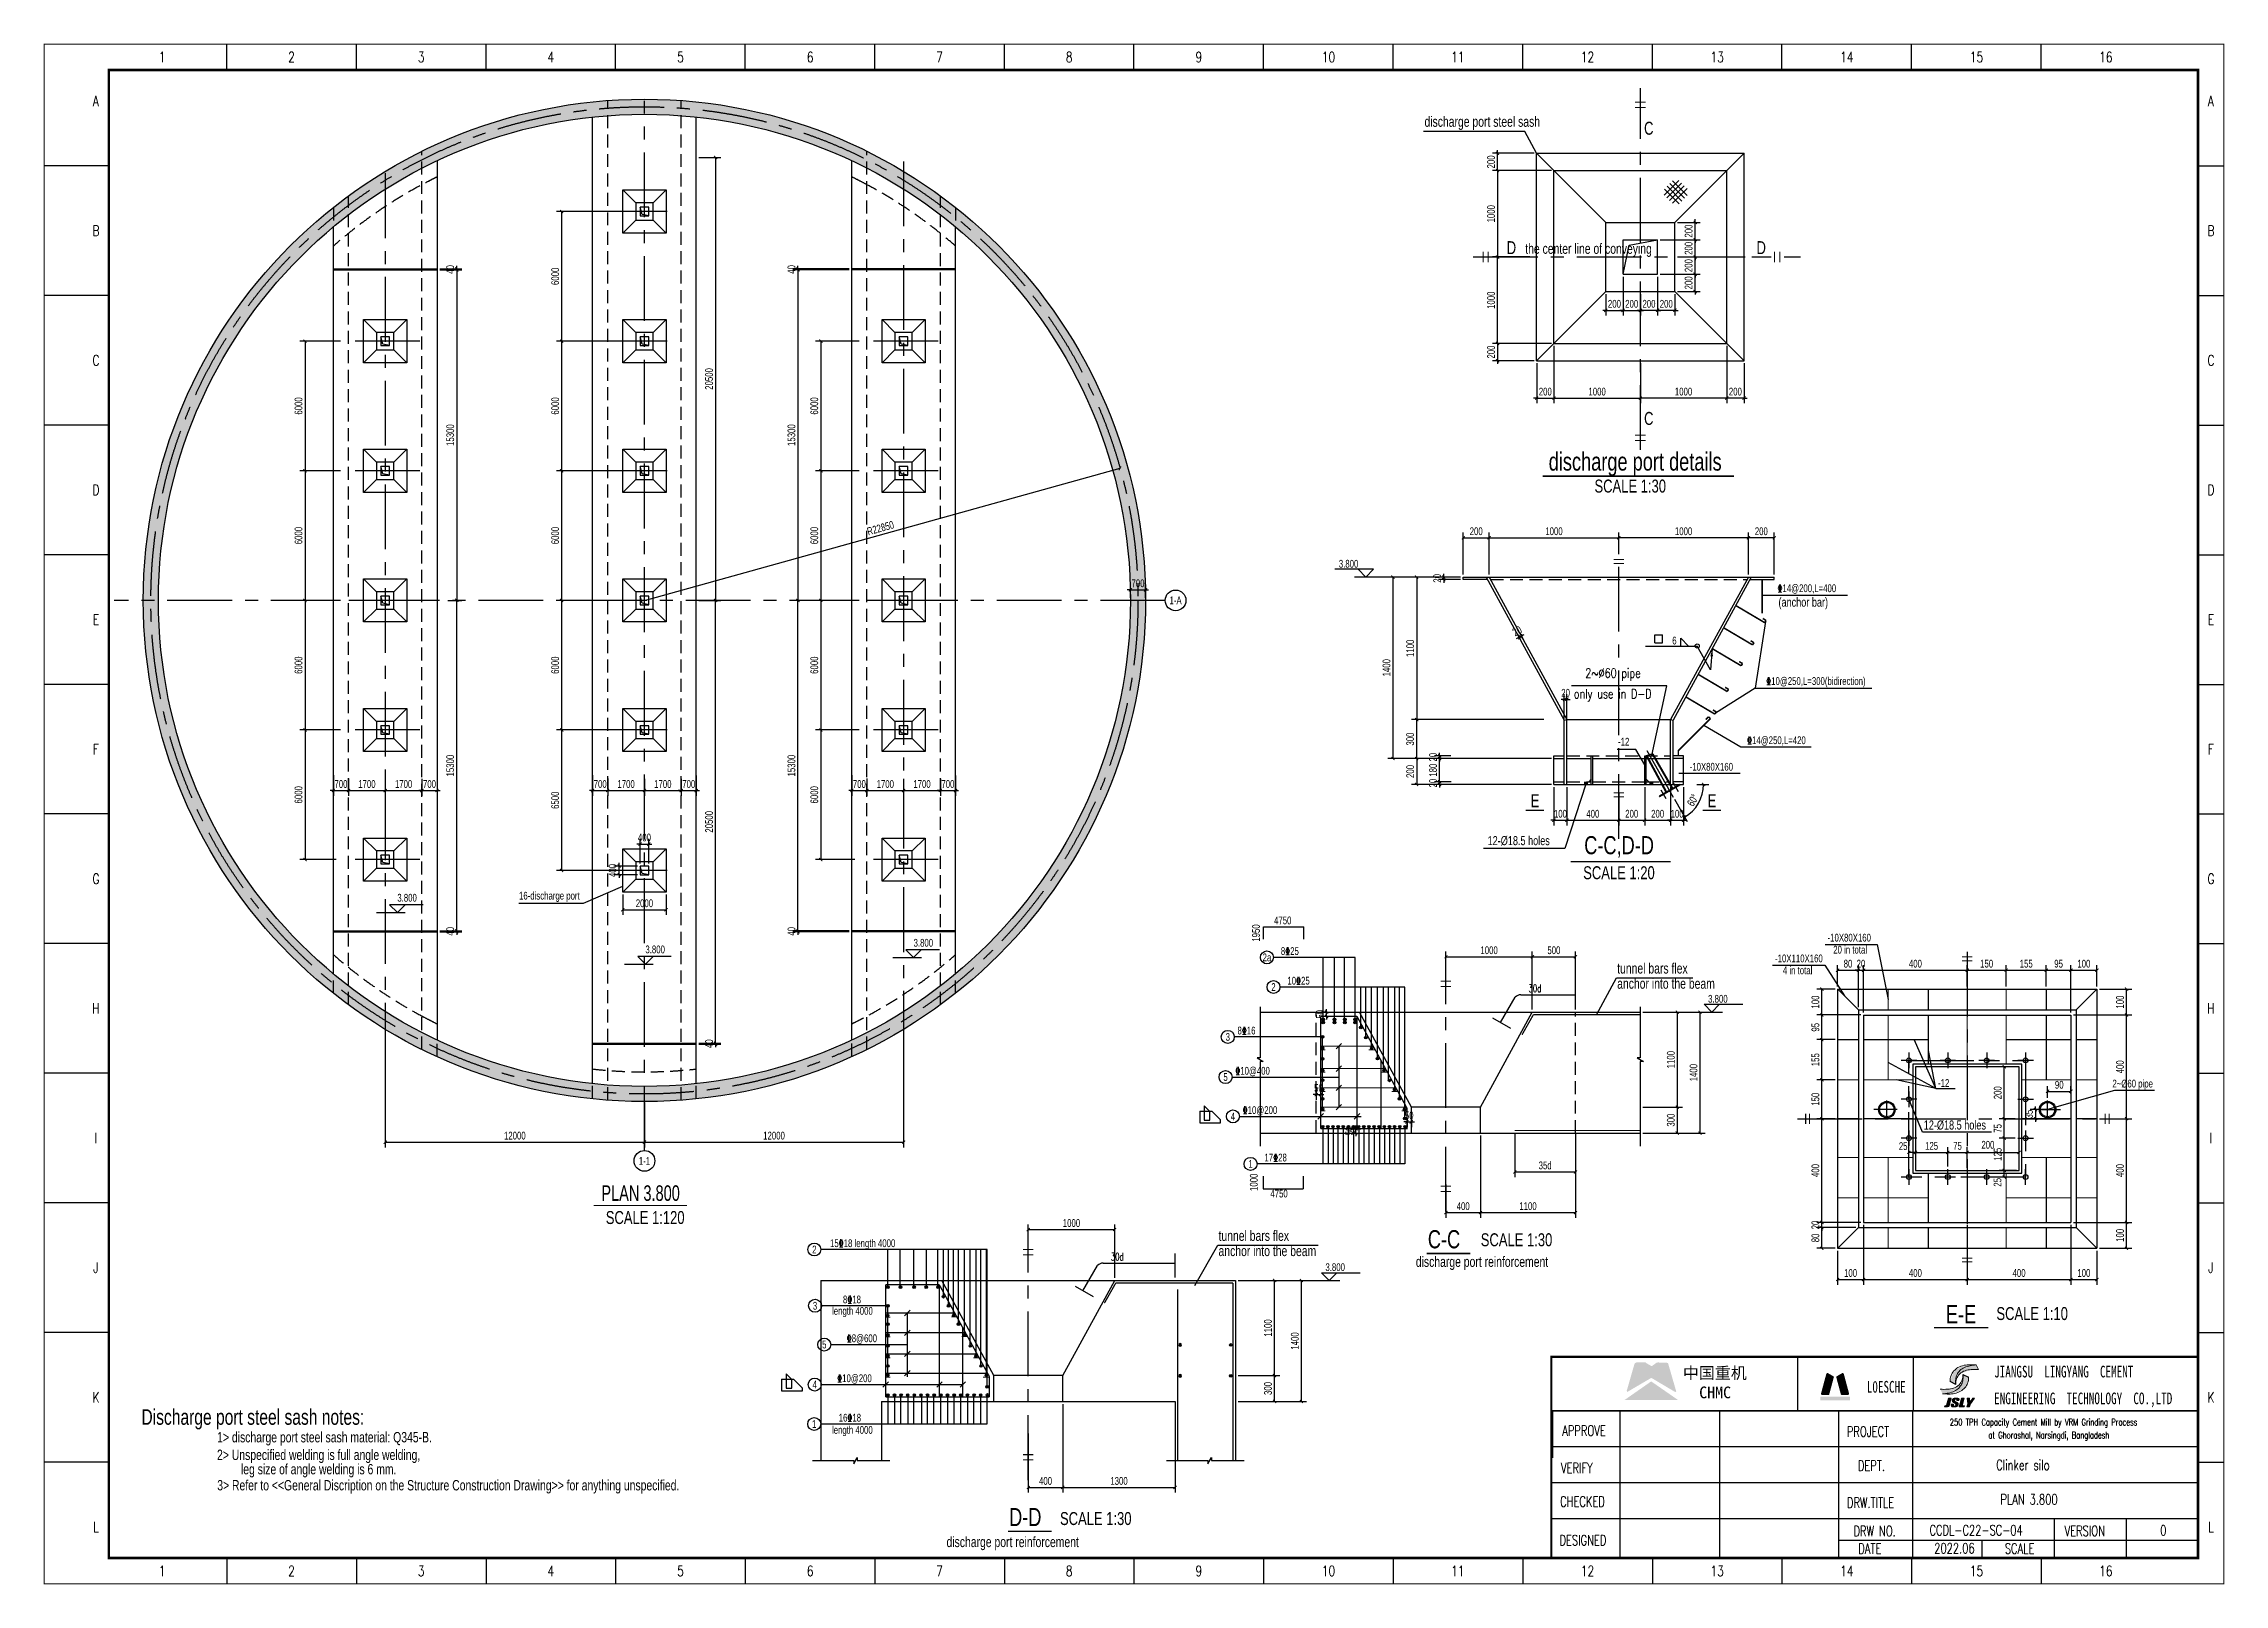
# Model space of a CAD drawing. Extents: x 707031 to 850566, y -411673 to -233438.
# Drawn here: x 707031 to 791166, y -411673 to -352238 of the extents above; entities that cross this region are included whole.
import ezdxf
from ezdxf.enums import TextEntityAlignment as Align

# ---------------------------------------------------------------- set-up
doc = ezdxf.new("R2010")
doc.units = 0
doc.header["$LTSCALE"] = 2000
doc.header["$MEASUREMENT"] = 0
doc.linetypes.add('CENTER', pattern=[2, 1.25, -0.25, 0.25, -0.25])
doc.linetypes.add('HIDDEN', pattern=[0.375, 0.25, -0.125])
doc.layers.get('0').update_dxf_attribs({"linetype": 'CONTINUOUS'})
doc.layers.get('DEFPOINTS').update_dxf_attribs({"linetype": 'CONTINUOUS'})
for name, color, linetype in [('0-排水', 5, 'F_LINE'), ('22', 7, 'CONTINUOUS'), ('3', 7, 'HIDDEN'), ('4', 2, 'CONTINUOUS'), ('5', 7, 'CONTINUOUS'), ('8', 6, 'CONTINUOUS'), ('dim', 7, 'CONTINUOUS'), ('P_OUTER_FRAME', 131, 'CONTINUOUS'), ('S_01', 3, 'CONTINUOUS'), ('S_02', 151, 'CENTER'), ('S_03', 7, 'HIDDEN'), ('S_04', 2, 'CONTINUOUS'), ('S_05', 7, 'CONTINUOUS'), ('S_06', 1, 'CONTINUOUS'), ('S_07', 9, 'CONTINUOUS'), ('TK', 1, 'CONTINUOUS')]:
    doc.layers.add(name, color=color, linetype=linetype)
doc.layers.add('Rahm7', color=7, linetype='CONTINUOUS', lineweight=50)
doc.layers.add('图层3', color=1, linetype='CONTINUOUS', lineweight=0)
doc.styles.add('A', font='txt.shx', dxfattribs={"width": 0.75, "bigfont": 'hztxt.shx'})
doc.styles.add('HZ', font='txt-new.shx', dxfattribs={"width": 0.65, "bigfont": 'hztxt.shx'})
doc.styles.add('HZFS', font='SIMPLEX', dxfattribs={"width": 0.7, "bigfont": 'HZFS'})
doc.styles.add('HZTXT', font='romans.shx', dxfattribs={"width": 0.7, "bigfont": 'hztxt.shx'})
doc.styles.add('KS', font='kstxt.shx', dxfattribs={"width": 0.75, "bigfont": 'kshz.shx'})
doc.styles.add('TK-HZ', font='txt.shx', dxfattribs={"width": 0.8, "bigfont": 'hztxt.shx'})
doc.linetypes.add('F_LINE', pattern='A,25,-10,["F",A,S=2,R=0,X=-3.5,Y=-0.9],-3.5', length=38.5)
doc.dimstyles.new('KS10', dxfattribs={"dimtxt": 300, "dimasz": 120, "dimexe": 200, "dimexo": 100, "dimgap": 100, "dimtad": 1, "dimdec": 0, "dimlfac": 0.1, "dimzin": 14, "dimdsep": 46, "dimtxsty": 'KS', "dimblk": 'ARCHTICK', "dimcen": -900, "dimclrd": 7, "dimclre": 7, "dimclrt": 2, "dimadec": 0, "dimazin": 0, "dimtfac": 1, "dimtdec": 0, "dimtix": 1, "dimtmove": 2, "dimatfit": 2, "dimfxl": 1, "dimtolj": 1, "dimtzin": 14, "dimarcsym": 0})
doc.dimstyles.new('KS20', dxfattribs={"dimtxt": 300, "dimasz": 120, "dimexe": 200, "dimexo": 100, "dimgap": 100, "dimtad": 1, "dimdec": 0, "dimlfac": 0.2, "dimzin": 14, "dimdsep": 46, "dimtxsty": 'KS', "dimblk": 'ARCHTICK', "dimcen": -900, "dimclrd": 7, "dimclre": 7, "dimclrt": 2, "dimadec": 0, "dimazin": 0, "dimtfac": 1, "dimtdec": 0, "dimtix": 1, "dimtmove": 2, "dimatfit": 2, "dimfxl": 1, "dimtolj": 1, "dimtzin": 14, "dimarcsym": 0})
doc.dimstyles.new('KS30', dxfattribs={"dimtxt": 300, "dimasz": 120, "dimexe": 200, "dimexo": 100, "dimgap": 100, "dimtad": 1, "dimdec": 0, "dimlfac": 0.3, "dimzin": 14, "dimdsep": 46, "dimtxsty": 'KS', "dimblk": 'ARCHTICK', "dimcen": -900, "dimclrd": 7, "dimclre": 7, "dimclrt": 2, "dimadec": 0, "dimazin": 0, "dimtfac": 1, "dimtdec": 0, "dimtix": 1, "dimtmove": 2, "dimatfit": 2, "dimfxl": 1, "dimtolj": 1, "dimtzin": 14, "dimarcsym": 0})

msp = doc.modelspace()

# ---------------------------------------------------------------- texts
at = {"width": 0.75}
for s, height, style, p in [('discharge port steel sash', 400, 'KS', (760304.617, -355446.689)), ('the center line of conveying', 400, 'KS', (764193.236, -360346.811)), ('3.800', 300, 'KS', (757000.754, -372452.458)), ('(anchor bar)', 350, 'KS', (773963.1, -373959.293)), ('2~%%c60 pipe', 360, 'HZ', (766513.07, -376699.582)), ('only use in D-D', 360, 'HZ', (766067.075, -377497.776)), ('-12', 300, 'KS', (767773.351, -379317.492)), ('-10X80X160', 300, 'KS', (770536.133, -380284.258)), ('12-%%C18.5 holes', 350, 'KS', (762741.22, -383157.928)), ('4750', 300, 'KS', (754503.001, -386210.495)), ('-10X80X160', 300, 'KS', (775856.958, -386876.112)), ('8%%13225', 300, 'KS', (754764.806, -387394.04)), ('-10X110X160', 300, 'KS', (773830.958, -387676.112)), ('4 in total', 300, 'KS', (774132.958, -388137.112)), ('20 in total', 300, 'KS', (776074.958, -387340.112)), ('10%%13225', 300, 'KS', (755016.448, -388536.521)), ('3.800', 300, 'KS', (771247.229, -389235.264)), ('8%%13216', 300, 'KS', (753092.003, -390460.85)), ('%%13210@400', 300, 'KS', (753005.079, -392011.7)), ('2~%%c60 pipe', 300, 'KS', (786846.272, -392505.507)), ('%%13210@200', 300, 'KS', (753290.822, -393527.895)), ('12-%%C18.5 holes', 350, 'KS', (779568.067, -394128.34)), ('17%%13228', 300, 'KS', (754133.421, -395358.898)), ('4750', 300, 'KS', (754360.648, -396747.571)), ('15%%13218 length 4000', 300, 'KS', (737371.007, -398661.859)), ('3.800', 300, 'KS', (756483.957, -399587.215)), ('discharge port reinforcement', 400, 'KS', (759971.392, -399425.389)), ('length 4000', 300, 'KS', (737448.799, -401272.641)), ('8%%13218', 300, 'KS', (737870.513, -400832.702)), ('%%1328@600', 300, 'KS', (738016.904, -402330.413)), ('%%13210@200', 300, 'KS', (737647.451, -403871.882)), ('Discharge port steel sash notes:', 600, 'KS', (710805.353, -405516.881)), ('16%%13218', 300, 'KS', (737706.113, -405394.241)), ('1> discharge port steel sash material: Q345-B.', 400, 'KS', (713727.706, -406195.847)), ('length 4000', 300, 'KS', (737446.375, -405865.166)), ('2> Unspecified welding is full angle welding, ', 400, 'KS', (713722.143, -406874.442)), ('leg size of angle welding is 6 mm.', 400, 'KS', (714644.879, -407428.14)), ('3> Refer to <<General Discription on the Structure Construction Drawing>> for anything unspecified.', 400, 'KS', (713730.315, -408048.33)), ('discharge port reinforcement', 400, 'KS', (741865.19, -410234.968))]:
    msp.add_text(s, height=height, dxfattribs=dict(at, style=style)).set_placement(p)
at = {"color": 1, "style": 'KS', "width": 0.75}
for s, height, p in [('C', 500, (768777.95, -355752.938)), ('D', 500, (763479.71, -360358.641)), ('D', 500, (773116.717, -360358.641)), ('C', 500, (768777.95, -366946.048)), ('E', 500, (764403.415, -381693.035)), ('E', 500, (771231.546, -381693.035)), ('C-C,D-D', 700, (766468.168, -383508.868)), ('C-C', 700, (760434.847, -398708.942)), ('D-D', 700, (744279.983, -409426.566))]:
    msp.add_text(s, height=height, dxfattribs=at).set_placement(p)
at = {"style": 'KS', "width": 0.75}
for s, p in [('%%13214@200,L=400', (775057.142, -373247.213)), ('%%13210@250,L=300(bidirection)', (775406.807, -376827.906)), ('%%13214@250,L=420', (773884.233, -379110.629))]:
    msp.add_text(s, height=300, dxfattribs=at).set_placement(p, align=Align.MIDDLE_CENTER)
msp.add_text('6', height=300, dxfattribs=at).set_placement((770031.898, -375416.634), align=Align.RIGHT)
for s, p in [('1950', (753954.709, -386882.307)), ('1000', (753870.269, -396496.392))]:
    msp.add_text(s, height=300, rotation=90, dxfattribs=at).set_placement(p)
for s, p in [('2a', (754228.246, -387486.865)), ('2', (754479.888, -388629.346)), ('3', (752717.566, -390553.675)), ('5', (752630.642, -392104.525)), ('4', (752916.385, -393620.72)), ('1', (753594.957, -395451.723)), ('2', (736766.431, -398754.684)), ('3', (736792.649, -400925.527)), ('5', (737150.068, -402423.238)), ('4', (736780.615, -403964.707)), ('1', (736760.198, -405487.066))]:
    msp.add_text(s, height=300, dxfattribs=at).set_placement(p, align=Align.MIDDLE)
at = {"color": 7}
for s, style, width, p in [('tunnel bars flex', 'KS', 0.75, (767739.441, -388109.32)), ('anchor into the beam', 'KS', 0.75, (767739.441, -388696.223)), ('tunnel bars flex', 'KS', 0.75, (752359.498, -398423.004)), ('anchor into the beam', 'KS', 0.75, (752359.498, -399009.907)), ('APPROVE', 'HZFS', 0.7, (765619.375, -405942.77)), ('  PROJECT', 'HZFS', 0.7, (776216.381, -405979.136)), ('VERIFY', 'HZFS', 0.7, (765570.539, -407381.604)), ('  DEPT.', 'HZFS', 0.7, (776641.947, -407294.088)), ('CHECKED', 'HZFS', 0.7, (765537.683, -408678.3)), ('DRW.TITLE', 'HZFS', 0.7, (776603.489, -408720.814)), (' DRW NO.', 'HZFS', 0.7, (776662.577, -409815.25)), ('VERSION', 'HZFS', 0.7, (785000.091, -409810.366)), ('DESIGNED', 'HZFS', 0.7, (765512.103, -410172.74)), ('  DATE', 'HZFS', 0.7, (776659.361, -410491.595)), ('SCALE', 'HZFS', 0.7, (782695.137, -410491.595))]:
    msp.add_text(s, height=400, dxfattribs=dict(at, style=style, width=width)).set_placement(p)
at = {"color": 1, "style": 'KS', "width": 0.75}
msp.add_text('E-E', height=700, dxfattribs=at).set_placement((781005.63, -401249.583), align=Align.MIDDLE)
at = {"color": 7, "linetype": 'ByBlock', "char_height": 300, "attachment_point": 5, "style": 'HZ'}
for insert in [(764565.047, -388679.63), (748452.684, -399031.581)]:
    msp.add_mtext('30d', dxfattribs=dict(at, insert=insert))
at = {"color": 7, "char_height": 451.16199, "width": 162378.90608, "attachment_point": 1, "style": 'HZFS'}
for s, insert in [('{\\fSimSun|b0|i0|c134|p54;L0ESCHE}', (777368.319, -403825.868)), ('{\\fSimSun|b0|i0|c134|p54;JIANGSU  LINGYANG  CEMENT  }', (782282.872, -403239.549)), ('{\\fSimSun|b0|i0|c134|p54;ENGINEERING  TECHNOLOGY  CO.,LTD}', (782282.872, -404273.505))]:
    msp.add_mtext(s, dxfattribs=dict(at, insert=insert))
at = {"layer": '0-排水', "char_height": 451.63008, "attachment_point": 1}
for s, width, insert in [('{\\fSimSun|b0|i0|c134|p2;中国重机}', 2867.73607, (770276.33, -403293.367)), ('{\\fSimSun|b0|i0|c134|p2;CHMC}', 773.30308, (770903.594, -404042.599))]:
    msp.add_mtext_dynamic_manual_height_columns(s, width=width, gutter_width=12.5, heights=[0], dxfattribs=dict(at, insert=insert))
at = {"layer": '4', "style": 'KS', "width": 0.75}
for s, p in [('SCALE 1:30', (766864.204, -369555.457)), ('SCALE 1:20', (766428.629, -384471.574)), ('SCALE 1:120', (728720.026, -397771.142)), ('SCALE 1:30', (762477.049, -398629.784)), ('SCALE 1:10', (782370.617, -401475.38)), ('SCALE 1:30', (746243.125, -409383.492))]:
    msp.add_text(s, height=500, dxfattribs=at).set_placement(p)
at = {"layer": 'dim', "width": 0.7}
for s, height, style, p in [('250 TPH Capacity Cement Mill by VRM Grinding Process ', 256, 'HZTXT', (780572.189, -405541.339)), ('at Ghorashal, Narsingdi, Bangladesh', 256, 'HZTXT', (782060.941, -406041.339)), ('Clinker silo', 400, 'HZFS', (782359.956, -407265.575)), ('PLAN 3.800', 400, 'HZFS', (782524.882, -408593.656)), ('0', 400, 'HZFS', (788687.926, -409790.857)), ('2022.06', 400, 'HZFS', (779971.205, -410478.14))]:
    msp.add_text(s, height=height, dxfattribs=dict(at, style=style)).set_placement(p)
at = {"layer": 'P_OUTER_FRAME', "style": 'HZFS', "width": 0.7}
msp.add_text('CCDL-C22-SC-04', height=400, dxfattribs=at).set_placement((781588.619, -409584.587), align=Align.MIDDLE)
at = {"layer": 'S_04', "color": 1, "style": 'KS', "width": 0.75}
msp.add_text('discharge port details', height=700, dxfattribs=at).set_placement((765097.743, -368709.338))
at = {"layer": 'S_04', "style": 'KS', "width": 0.75}
for s, p in [('1-A', (750703.163, -373715.198)), ('1-1', (730212.962, -395336.886))]:
    msp.add_text(s, height=300, dxfattribs=at).set_placement(p, align=Align.MIDDLE)
at = {"layer": 'S_04', "style": 'KS'}
for s, height, width, p in [('3.800', 300, 0.75, (720677.888, -385337.022)), ('16-discharge port', 300, 0.75, (725372.037, -385256.683)), ('3.800', 300, 0.75, (740595.407, -387074.282)), ('3.800', 300, 0.75, (730247.896, -387329.465)), ('-12', 300, 0.75, (780118.929, -392484.568)), ('PLAN 3.800', 600, 0.7, (728547.967, -396879.937))]:
    msp.add_text(s, height=height, dxfattribs=dict(at, width=width)).set_placement(p)

# ---------------------------------------------------------------- blocks, each defined once
blk = doc.blocks.new('A1-1')
at = {"layer": 'TK', "color": 7}
for p, q in [((7050, 58400), (7050, 59400)), ((12050, 58400), (12050, 59400)), ((17050, 58400), (17050, 59400)), ((22050, 58400), (22050, 59400)), ((27050, 58400), (27050, 59400)), ((32050, 58400), (32050, 59400)), ((37050, 58400), (37050, 59400)), ((42050, 58400), (42050, 59400)), ((47050, 58400), (47050, 59400)), ((52050, 58400), (52050, 59400)), ((57050, 58400), (57050, 59400)), ((62050, 58400), (62050, 59400)), ((67050, 58400), (67050, 59400)), ((72050, 58400), (72050, 59400)), ((77050, 58400), (77050, 59400)), ((2500, 54700), (0, 54700)), ((83100, 54700), (84100, 54700)), ((2500, 49700), (0, 49700)), ((83100, 49700), (84100, 49700)), ((2500, 44700), (0, 44700)), ((83100, 44700), (84100, 44700)), ((2500, 39700), (0, 39700)), ((83100, 39700), (84100, 39700)), ((2500, 34700), (0, 34700)), ((83100, 34700), (84100, 34700)), ((2500, 29700), (0, 29700)), ((83100, 29700), (84100, 29700)), ((2500, 24700), (0, 24700)), ((83100, 24700), (84100, 24700)), ((2500, 19700), (0, 19700)), ((83100, 19700), (84100, 19700)), ((2500, 14700), (0, 14700)), ((83100, 14700), (84100, 14700)), ((2500, 9700), (0, 9700)), ((83100, 9700), (84100, 9700)), ((2500, 4700), (0, 4700)), ((83100, 4700), (84100, 4700)), ((7050, 1000), (7050, 0)), ((12050, 1000), (12050, 0)), ((17050, 1000), (17050, 0)), ((22050, 1000), (22050, 0)), ((27050, 1000), (27050, 0)), ((32050, 1000), (32050, 0)), ((37050, 1000), (37050, 0)), ((42050, 1000), (42050, 0)), ((47050, 1000), (47050, 0)), ((52050, 1000), (52050, 0)), ((57050, 1000), (57050, 0)), ((62050, 1000), (62050, 0)), ((67050, 1000), (67050, 0)), ((72050, 1000), (72050, 0)), ((77050, 1000), (77050, 0))]:
    blk.add_line(p, q, dxfattribs=at)
for points, const_width in [([(0, 0), (84100, 0), (84100, 59400), (0, 59400)], 35), ([(2500, 1000), (83100, 1000), (83100, 58400), (2500, 58400)], 100)]:
    blk.add_lwpolyline(points, close=True, dxfattribs=dict(at, const_width=const_width))
at = {"layer": 'TK', "color": 7, "style": 'TK-HZ', "width": 0.75}
for s, p in [('1', (4550, 58900)), ('2', (9550, 58900)), ('3', (14550, 58900)), ('4', (19550, 58900)), ('5', (24550, 58900)), ('6', (29550, 58900)), ('7', (34550, 58900)), ('8', (39550, 58900)), ('9', (44550, 58900)), ('10', (49550, 58900)), ('11', (54550, 58900)), ('12', (59550, 58900)), ('13', (64550, 58900)), ('14', (69550, 58900)), ('15', (74550, 58900)), ('16', (79550, 58900)), ('A', (2000, 57200)), ('A', (83600, 57200)), ('B', (2000, 52200)), ('B', (83600, 52200)), ('C', (2000, 47200)), ('C', (83600, 47200)), ('D', (2000, 42200)), ('D', (83600, 42200)), ('E', (2000, 37200)), ('E', (83600, 37200)), ('F', (2000, 32200)), ('F', (83600, 32200)), ('G', (2000, 27200)), ('G', (83600, 27200)), ('H', (2000, 22200)), ('H', (83600, 22200)), ('I', (2000, 17200)), ('I', (83600, 17200)), ('J', (2000, 12200)), ('J', (83600, 12200)), ('K', (2000, 7200)), ('K', (83600, 7200)), ('L', (2000, 2200)), ('L', (83600, 2200)), ('1', (4550, 500)), ('2', (9550, 500)), ('3', (14550, 500)), ('4', (19550, 500)), ('5', (24550, 500)), ('6', (29550, 500)), ('7', (34550, 500)), ('8', (39550, 500)), ('9', (44550, 500)), ('10', (49550, 500)), ('11', (54550, 500)), ('12', (59550, 500)), ('13', (64550, 500)), ('14', (69550, 500)), ('15', (74550, 500)), ('16', (79550, 500))]:
    blk.add_text(s, height=400, dxfattribs=at).set_placement(p, align=Align.MIDDLE_CENTER)
blk = doc.blocks.new('_ArchTick')
at = {"color": 0, "linetype": 'ByBlock', "const_width": 0.3}
blk.add_lwpolyline([(-0.5, -0.5), (0.5, 0.5)], dxfattribs=at)
blk = doc.blocks.new('*D175')
at = {"layer": '5', "color": 7, "lineweight": -2, "ltscale": 10, "transparency": 16777216}
for p, q in [((738490, -368715), (736816, -368715)), ((737016, -368715), (737016, -373715)), ((738490, -373715), (736816, -373715))]:
    blk.add_line(p, q, dxfattribs=at)
at = {"layer": 'DEFPOINTS', "color": 0, "ltscale": 10, "transparency": 16777216}
for p in [(738590, -368715), (737016, -373715), (738590, -373715)]:
    blk.add_point(p, dxfattribs=at)
at = {"layer": '5', "color": 7, "lineweight": -2, "ltscale": 10, "transparency": 16777216, "xscale": 120, "yscale": 120, "zscale": 120}
for p, rotation in [((737016, -368715), 90), ((737016, -373715), 270)]:
    blk.add_blockref('_ArchTick', p, dxfattribs=dict(at, rotation=rotation))
at = {"layer": '5', "color": 2, "lineweight": -2, "ltscale": 10, "transparency": 16777216, "insert": (736766, -371215), "char_height": 300, "attachment_point": 5, "rotation": 90, "style": 'KS'}
blk.add_mtext('\\A1;6000', dxfattribs=at)
blk = doc.blocks.new('*D176')
at = {"layer": '5', "color": 7, "lineweight": -2, "ltscale": 10, "transparency": 16777216}
for p, q in [((729528, -368715), (726818, -368715)), ((727018, -373715), (727018, -368715)), ((729528, -373715), (726818, -373715))]:
    blk.add_line(p, q, dxfattribs=at)
at = {"layer": 'DEFPOINTS', "color": 0, "ltscale": 10, "transparency": 16777216}
for p in [(727018, -368715), (729628, -368715), (729628, -373715)]:
    blk.add_point(p, dxfattribs=at)
at = {"layer": '5', "color": 7, "lineweight": -2, "ltscale": 10, "transparency": 16777216, "xscale": 120, "yscale": 120, "zscale": 120}
for p, rotation in [((727018, -368715), 90), ((727018, -373715), 270)]:
    blk.add_blockref('_ArchTick', p, dxfattribs=dict(at, rotation=rotation))
at = {"layer": '5', "color": 2, "lineweight": -2, "ltscale": 10, "transparency": 16777216, "insert": (726768, -371215), "char_height": 300, "attachment_point": 5, "rotation": 90, "style": 'KS'}
blk.add_mtext('\\A1;6000', dxfattribs=at)
blk = doc.blocks.new('*D177')
at = {"layer": '5', "color": 7, "lineweight": -2, "ltscale": 10, "transparency": 16777216}
for p, q in [((738490, -378715), (736816, -378715)), ((737016, -378715), (737016, -383715)), ((738323, -383715), (736816, -383715))]:
    blk.add_line(p, q, dxfattribs=at)
at = {"layer": 'DEFPOINTS', "color": 0, "ltscale": 10, "transparency": 16777216}
for p in [(738590, -378715), (737016, -383715), (738423, -383715)]:
    blk.add_point(p, dxfattribs=at)
at = {"layer": '5', "color": 7, "lineweight": -2, "ltscale": 10, "transparency": 16777216, "xscale": 120, "yscale": 120, "zscale": 120}
for p, rotation in [((737016, -378715), 90), ((737016, -383715), 270)]:
    blk.add_blockref('_ArchTick', p, dxfattribs=dict(at, rotation=rotation))
at = {"layer": '5', "color": 2, "lineweight": -2, "ltscale": 10, "transparency": 16777216, "insert": (736766, -381215), "char_height": 300, "attachment_point": 5, "rotation": 90, "style": 'KS'}
blk.add_mtext('\\A1;6000', dxfattribs=at)
blk = doc.blocks.new('*D178')
at = {"layer": '5', "color": 7, "lineweight": -2, "ltscale": 10, "transparency": 16777216}
for p, q in [((729528, -373715), (726818, -373715)), ((727018, -378715), (727018, -373715)), ((729361, -378715), (726818, -378715))]:
    blk.add_line(p, q, dxfattribs=at)
at = {"layer": 'DEFPOINTS', "color": 0, "ltscale": 10, "transparency": 16777216}
for p in [(727018, -373715), (729628, -373715), (729461, -378715)]:
    blk.add_point(p, dxfattribs=at)
at = {"layer": '5', "color": 7, "lineweight": -2, "ltscale": 10, "transparency": 16777216, "xscale": 120, "yscale": 120, "zscale": 120}
for p, rotation in [((727018, -373715), 90), ((727018, -378715), 270)]:
    blk.add_blockref('_ArchTick', p, dxfattribs=dict(at, rotation=rotation))
at = {"layer": '5', "color": 2, "lineweight": -2, "ltscale": 10, "transparency": 16777216, "insert": (726768, -376215), "char_height": 300, "attachment_point": 5, "rotation": 90, "style": 'KS'}
blk.add_mtext('\\A1;6000', dxfattribs=at)
blk = doc.blocks.new('*D179')
at = {"layer": '5', "color": 7, "lineweight": -2, "ltscale": 10, "transparency": 16777216}
for p, q in [((729528, -378715), (726818, -378715)), ((727018, -384132), (727018, -378715)), ((729361, -384132), (726818, -384132))]:
    blk.add_line(p, q, dxfattribs=at)
at = {"layer": 'DEFPOINTS', "color": 0, "ltscale": 10, "transparency": 16777216}
for p in [(727018, -378715), (729628, -378715), (729461, -384132)]:
    blk.add_point(p, dxfattribs=at)
at = {"layer": '5', "color": 7, "lineweight": -2, "ltscale": 10, "transparency": 16777216, "xscale": 120, "yscale": 120, "zscale": 120}
for p, rotation in [((727018, -378715), 90), ((727018, -384132), 270)]:
    blk.add_blockref('_ArchTick', p, dxfattribs=dict(at, rotation=rotation))
at = {"layer": '5', "color": 2, "lineweight": -2, "ltscale": 10, "transparency": 16777216, "insert": (726768, -381424), "char_height": 300, "attachment_point": 5, "rotation": 90, "style": 'KS'}
blk.add_mtext('\\A1;6500', dxfattribs=at)
blk = doc.blocks.new('*D180')
at = {"layer": '5', "color": 7, "lineweight": -2, "ltscale": 10, "transparency": 16777216}
for p, q in [((738490, -373715), (736816, -373715)), ((737016, -373715), (737016, -378715)), ((738490, -378715), (736816, -378715))]:
    blk.add_line(p, q, dxfattribs=at)
at = {"layer": 'DEFPOINTS', "color": 0, "ltscale": 10, "transparency": 16777216}
for p in [(738590, -373715), (737016, -378715), (738590, -378715)]:
    blk.add_point(p, dxfattribs=at)
at = {"layer": '5', "color": 7, "lineweight": -2, "ltscale": 10, "transparency": 16777216, "xscale": 120, "yscale": 120, "zscale": 120}
for p, rotation in [((737016, -373715), 90), ((737016, -378715), 270)]:
    blk.add_blockref('_ArchTick', p, dxfattribs=dict(at, rotation=rotation))
at = {"layer": '5', "color": 2, "lineweight": -2, "ltscale": 10, "transparency": 16777216, "insert": (736766, -376215), "char_height": 300, "attachment_point": 5, "rotation": 90, "style": 'KS'}
blk.add_mtext('\\A1;6000', dxfattribs=at)
blk = doc.blocks.new('*D181')
at = {"layer": '5', "color": 7, "lineweight": -2, "ltscale": 10, "transparency": 16777216}
for p, q in [((729528, -358715), (726818, -358715)), ((727018, -363715), (727018, -358715)), ((729528, -363715), (726818, -363715))]:
    blk.add_line(p, q, dxfattribs=at)
at = {"layer": 'DEFPOINTS', "color": 0, "ltscale": 10, "transparency": 16777216}
for p in [(727018, -358715), (729628, -358715), (729628, -363715)]:
    blk.add_point(p, dxfattribs=at)
at = {"layer": '5', "color": 7, "lineweight": -2, "ltscale": 10, "transparency": 16777216, "xscale": 120, "yscale": 120, "zscale": 120}
for p, rotation in [((727018, -358715), 90), ((727018, -363715), 270)]:
    blk.add_blockref('_ArchTick', p, dxfattribs=dict(at, rotation=rotation))
at = {"layer": '5', "color": 2, "lineweight": -2, "ltscale": 10, "transparency": 16777216, "insert": (726768, -361215), "char_height": 300, "attachment_point": 5, "rotation": 90, "style": 'KS'}
blk.add_mtext('\\A1;6000', dxfattribs=at)
blk = doc.blocks.new('*D182')
at = {"layer": '5', "color": 7, "lineweight": -2, "ltscale": 10, "transparency": 16777216}
for p, q in [((738490, -363715), (736816, -363715)), ((737016, -363715), (737016, -368715)), ((738490, -368715), (736816, -368715))]:
    blk.add_line(p, q, dxfattribs=at)
at = {"layer": 'DEFPOINTS', "color": 0, "ltscale": 10, "transparency": 16777216}
for p in [(738590, -363715), (737016, -368715), (738590, -368715)]:
    blk.add_point(p, dxfattribs=at)
at = {"layer": '5', "color": 7, "lineweight": -2, "ltscale": 10, "transparency": 16777216, "xscale": 120, "yscale": 120, "zscale": 120}
for p, rotation in [((737016, -363715), 90), ((737016, -368715), 270)]:
    blk.add_blockref('_ArchTick', p, dxfattribs=dict(at, rotation=rotation))
at = {"layer": '5', "color": 2, "lineweight": -2, "ltscale": 10, "transparency": 16777216, "insert": (736766, -366215), "char_height": 300, "attachment_point": 5, "rotation": 90, "style": 'KS'}
blk.add_mtext('\\A1;6000', dxfattribs=at)
blk = doc.blocks.new('*D183')
at = {"layer": '5', "color": 7, "lineweight": -2, "ltscale": 10, "transparency": 16777216}
for p, q in [((729528, -363715), (726818, -363715)), ((727018, -368715), (727018, -363715)), ((729361, -368715), (726818, -368715))]:
    blk.add_line(p, q, dxfattribs=at)
at = {"layer": 'DEFPOINTS', "color": 0, "ltscale": 10, "transparency": 16777216}
for p in [(727018, -363715), (729628, -363715), (729461, -368715)]:
    blk.add_point(p, dxfattribs=at)
at = {"layer": '5', "color": 7, "lineweight": -2, "ltscale": 10, "transparency": 16777216, "xscale": 120, "yscale": 120, "zscale": 120}
for p, rotation in [((727018, -363715), 90), ((727018, -368715), 270)]:
    blk.add_blockref('_ArchTick', p, dxfattribs=dict(at, rotation=rotation))
at = {"layer": '5', "color": 2, "lineweight": -2, "ltscale": 10, "transparency": 16777216, "insert": (726768, -366215), "char_height": 300, "attachment_point": 5, "rotation": 90, "style": 'KS'}
blk.add_mtext('\\A1;6000', dxfattribs=at)
blk = doc.blocks.new('*D184')
at = {"layer": '5', "color": 7, "lineweight": -2, "ltscale": 10, "transparency": 16777216}
for p, q in [((718490, -368715), (716916, -368715)), ((717116, -368715), (717116, -373715)), ((718490, -373715), (716916, -373715))]:
    blk.add_line(p, q, dxfattribs=at)
at = {"layer": 'DEFPOINTS', "color": 0, "ltscale": 10, "transparency": 16777216}
for p in [(718590, -368715), (717116, -373715), (718590, -373715)]:
    blk.add_point(p, dxfattribs=at)
at = {"layer": '5', "color": 7, "lineweight": -2, "ltscale": 10, "transparency": 16777216, "xscale": 120, "yscale": 120, "zscale": 120}
for p, rotation in [((717116, -368715), 90), ((717116, -373715), 270)]:
    blk.add_blockref('_ArchTick', p, dxfattribs=dict(at, rotation=rotation))
at = {"layer": '5', "color": 2, "lineweight": -2, "ltscale": 10, "transparency": 16777216, "insert": (716866, -371215), "char_height": 300, "attachment_point": 5, "rotation": 90, "style": 'KS'}
blk.add_mtext('\\A1;6000', dxfattribs=at)
blk = doc.blocks.new('*D185')
at = {"layer": '5', "color": 7, "lineweight": -2, "ltscale": 10, "transparency": 16777216}
for p, q in [((718490, -378715), (716916, -378715)), ((717116, -378715), (717116, -383715)), ((718323, -383715), (716916, -383715))]:
    blk.add_line(p, q, dxfattribs=at)
at = {"layer": 'DEFPOINTS', "color": 0, "ltscale": 10, "transparency": 16777216}
for p in [(718590, -378715), (717116, -383715), (718423, -383715)]:
    blk.add_point(p, dxfattribs=at)
at = {"layer": '5', "color": 7, "lineweight": -2, "ltscale": 10, "transparency": 16777216, "xscale": 120, "yscale": 120, "zscale": 120}
for p, rotation in [((717116, -378715), 90), ((717116, -383715), 270)]:
    blk.add_blockref('_ArchTick', p, dxfattribs=dict(at, rotation=rotation))
at = {"layer": '5', "color": 2, "lineweight": -2, "ltscale": 10, "transparency": 16777216, "insert": (716866, -381215), "char_height": 300, "attachment_point": 5, "rotation": 90, "style": 'KS'}
blk.add_mtext('\\A1;6000', dxfattribs=at)
blk = doc.blocks.new('*D186')
at = {"layer": '5', "color": 7, "lineweight": -2, "ltscale": 10, "transparency": 16777216}
for p, q in [((718490, -373715), (716916, -373715)), ((717116, -373715), (717116, -378715)), ((718490, -378715), (716916, -378715))]:
    blk.add_line(p, q, dxfattribs=at)
at = {"layer": 'DEFPOINTS', "color": 0, "ltscale": 10, "transparency": 16777216}
for p in [(718590, -373715), (717116, -378715), (718590, -378715)]:
    blk.add_point(p, dxfattribs=at)
at = {"layer": '5', "color": 7, "lineweight": -2, "ltscale": 10, "transparency": 16777216, "xscale": 120, "yscale": 120, "zscale": 120}
for p, rotation in [((717116, -373715), 90), ((717116, -378715), 270)]:
    blk.add_blockref('_ArchTick', p, dxfattribs=dict(at, rotation=rotation))
at = {"layer": '5', "color": 2, "lineweight": -2, "ltscale": 10, "transparency": 16777216, "insert": (716866, -376215), "char_height": 300, "attachment_point": 5, "rotation": 90, "style": 'KS'}
blk.add_mtext('\\A1;6000', dxfattribs=at)
blk = doc.blocks.new('*D187')
at = {"layer": '5', "color": 7, "lineweight": -2, "ltscale": 10, "transparency": 16777216}
for p, q in [((718490, -363715), (716916, -363715)), ((717116, -363715), (717116, -368715)), ((718490, -368715), (716916, -368715))]:
    blk.add_line(p, q, dxfattribs=at)
at = {"layer": 'DEFPOINTS', "color": 0, "ltscale": 10, "transparency": 16777216}
for p in [(718590, -363715), (717116, -368715), (718590, -368715)]:
    blk.add_point(p, dxfattribs=at)
at = {"layer": '5', "color": 7, "lineweight": -2, "ltscale": 10, "transparency": 16777216, "xscale": 120, "yscale": 120, "zscale": 120}
for p, rotation in [((717116, -363715), 90), ((717116, -368715), 270)]:
    blk.add_blockref('_ArchTick', p, dxfattribs=dict(at, rotation=rotation))
at = {"layer": '5', "color": 2, "lineweight": -2, "ltscale": 10, "transparency": 16777216, "insert": (716866, -366215), "char_height": 300, "attachment_point": 5, "rotation": 90, "style": 'KS'}
blk.add_mtext('\\A1;6000', dxfattribs=at)
blk = doc.blocks.new('*D188')
at = {"layer": '5', "color": 7, "lineweight": -2, "transparency": 16777216}
for p, q in [((720211, -389997), (720211, -394815)), ((730211, -393086), (730211, -394815)), ((720211, -394615), (730211, -394615))]:
    blk.add_line(p, q, dxfattribs=at)
at = {"layer": 'DEFPOINTS', "color": 0, "transparency": 16777216}
for p in [(720211, -389897), (730211, -392986), (730211, -394615)]:
    blk.add_point(p, dxfattribs=at)
at = {"layer": '5', "color": 7, "lineweight": -2, "transparency": 16777216, "xscale": 120, "yscale": 120, "zscale": 120, "rotation": 180}
blk.add_blockref('_ArchTick', (720211, -394615), dxfattribs=at)
at = {"layer": '5', "color": 7, "lineweight": -2, "transparency": 16777216, "xscale": 120, "yscale": 120, "zscale": 120}
blk.add_blockref('_ArchTick', (730211, -394615), dxfattribs=at)
at = {"layer": '5', "color": 2, "transparency": 16777216, "insert": (725211, -394365), "char_height": 300, "attachment_point": 5, "style": 'KS'}
blk.add_mtext('\\A1;12000', dxfattribs=at)
blk = doc.blocks.new('*D189')
at = {"layer": '5', "color": 7, "lineweight": -2, "transparency": 16777216}
for p, q in [((740211, -389994), (740211, -394815)), ((730211, -393169), (730211, -394815)), ((730211, -394615), (740211, -394615))]:
    blk.add_line(p, q, dxfattribs=at)
at = {"layer": 'DEFPOINTS', "color": 0, "transparency": 16777216}
for p in [(740211, -389894), (730211, -393069), (740211, -394615)]:
    blk.add_point(p, dxfattribs=at)
at = {"layer": '5', "color": 7, "lineweight": -2, "transparency": 16777216, "xscale": 120, "yscale": 120, "zscale": 120, "rotation": 180}
blk.add_blockref('_ArchTick', (730211, -394615), dxfattribs=at)
at = {"layer": '5', "color": 7, "lineweight": -2, "transparency": 16777216, "xscale": 120, "yscale": 120, "zscale": 120}
blk.add_blockref('_ArchTick', (740211, -394615), dxfattribs=at)
at = {"layer": '5', "color": 2, "transparency": 16777216, "insert": (735211, -394365), "char_height": 300, "attachment_point": 5, "style": 'KS'}
blk.add_mtext('\\A1;12000', dxfattribs=at)
blk = doc.blocks.new('*D190')
at = {"layer": '5', "color": 7, "lineweight": -2, "transparency": 16777216}
for p, q in [((729378, -385065), (729378, -385851)), ((731044, -385065), (731044, -385851)), ((729378, -385651), (731044, -385651))]:
    blk.add_line(p, q, dxfattribs=at)
at = {"layer": 'DEFPOINTS', "color": 0, "transparency": 16777216}
for p in [(729378, -384965), (731044, -384965), (731044, -385651)]:
    blk.add_point(p, dxfattribs=at)
at = {"layer": '5', "color": 7, "lineweight": -2, "transparency": 16777216, "xscale": 120, "yscale": 120, "zscale": 120, "rotation": 180}
blk.add_blockref('_ArchTick', (729378, -385651), dxfattribs=at)
at = {"layer": '5', "color": 7, "lineweight": -2, "transparency": 16777216, "xscale": 120, "yscale": 120, "zscale": 120}
blk.add_blockref('_ArchTick', (731044, -385651), dxfattribs=at)
at = {"layer": '5', "color": 2, "transparency": 16777216, "insert": (730211, -385401), "char_height": 300, "attachment_point": 5, "style": 'KS'}
blk.add_mtext('\\A1;2000', dxfattribs=at)
blk = doc.blocks.new('*D191')
at = {"layer": '5', "color": 7, "lineweight": -2, "transparency": 16777216}
for p, q in [((730044, -383114), (729924, -383114)), ((730044, -383865), (730044, -382914)), ((730044, -383114), (730378, -383114)), ((730378, -383865), (730378, -382914)), ((730378, -383114), (730498, -383114))]:
    blk.add_line(p, q, dxfattribs=at)
at = {"layer": 'DEFPOINTS', "color": 0, "transparency": 16777216}
for p in [(730378, -383114), (730044, -383965), (730378, -383965)]:
    blk.add_point(p, dxfattribs=at)
at = {"layer": '5', "color": 7, "lineweight": -2, "transparency": 16777216, "xscale": 120, "yscale": 120, "zscale": 120}
blk.add_blockref('_ArchTick', (730044, -383114), dxfattribs=at)
at = {"layer": '5', "color": 7, "lineweight": -2, "transparency": 16777216, "xscale": 120, "yscale": 120, "zscale": 120, "rotation": 180}
blk.add_blockref('_ArchTick', (730378, -383114), dxfattribs=at)
at = {"layer": '5', "color": 2, "transparency": 16777216, "insert": (730211, -382864), "char_height": 300, "attachment_point": 5, "style": 'KS'}
blk.add_mtext('\\A1;400', dxfattribs=at)
blk = doc.blocks.new('*D192')
at = {"layer": 'DEFPOINTS', "color": 0, "transparency": 16777216}
for p in [(729234, -383965), (730044, -383965), (730044, -384299)]:
    blk.add_point(p, dxfattribs=at)
at = {"layer": 'S_05', "color": 7, "lineweight": -2, "transparency": 16777216}
for p, q in [((729944, -383965), (729034, -383965)), ((729944, -384299), (729034, -384299)), ((729234, -383965), (729234, -383845)), ((729234, -384299), (729234, -383965)), ((729234, -384299), (729234, -384419))]:
    blk.add_line(p, q, dxfattribs=at)
at = {"layer": 'S_05', "color": 7, "lineweight": -2, "transparency": 16777216, "xscale": 120, "yscale": 120, "zscale": 120}
for p, rotation in [((729234, -383965), 270), ((729234, -384299), 90)]:
    blk.add_blockref('_ArchTick', p, dxfattribs=dict(at, rotation=rotation))
at = {"layer": 'S_05', "color": 2, "transparency": 16777216, "insert": (728984, -384132), "char_height": 300, "attachment_point": 5, "rotation": 90, "style": 'KS'}
blk.add_mtext('\\A1;400', dxfattribs=at)
blk = doc.blocks.new('*D193')
at = {"layer": 'DEFPOINTS', "color": 0, "transparency": 16777216}
for p in [(718211, -380352), (718794, -380491), (718794, -381051)]:
    blk.add_point(p, dxfattribs=at)
at = {"layer": 'S_05', "color": 7, "lineweight": -2, "transparency": 16777216}
for p, q in [((718211, -381051), (718091, -381051)), ((718211, -380452), (718211, -381251)), ((718211, -381051), (718794, -381051)), ((718794, -380591), (718794, -381251)), ((718794, -381051), (718914, -381051))]:
    blk.add_line(p, q, dxfattribs=at)
at = {"layer": 'S_05', "color": 7, "lineweight": -2, "transparency": 16777216, "xscale": 120, "yscale": 120, "zscale": 120}
blk.add_blockref('_ArchTick', (718211, -381051), dxfattribs=at)
at = {"layer": 'S_05', "color": 7, "lineweight": -2, "transparency": 16777216, "xscale": 120, "yscale": 120, "zscale": 120, "rotation": 180}
blk.add_blockref('_ArchTick', (718794, -381051), dxfattribs=at)
at = {"layer": 'S_05', "color": 2, "transparency": 16777216, "insert": (718503, -380801), "char_height": 300, "attachment_point": 5, "style": 'KS'}
blk.add_mtext('\\A1;700', dxfattribs=at)
blk = doc.blocks.new('*D194')
at = {"layer": 'DEFPOINTS', "color": 0, "transparency": 16777216}
for p in [(718794, -380491), (720211, -380502), (720211, -381051)]:
    blk.add_point(p, dxfattribs=at)
at = {"layer": 'S_05', "color": 7, "lineweight": -2, "transparency": 16777216}
for p, q in [((718794, -380591), (718794, -381251)), ((718794, -381051), (720211, -381051)), ((720211, -380602), (720211, -381251))]:
    blk.add_line(p, q, dxfattribs=at)
at = {"layer": 'S_05', "color": 7, "lineweight": -2, "transparency": 16777216, "xscale": 120, "yscale": 120, "zscale": 120, "rotation": 180}
blk.add_blockref('_ArchTick', (718794, -381051), dxfattribs=at)
at = {"layer": 'S_05', "color": 7, "lineweight": -2, "transparency": 16777216, "xscale": 120, "yscale": 120, "zscale": 120}
blk.add_blockref('_ArchTick', (720211, -381051), dxfattribs=at)
at = {"layer": 'S_05', "color": 2, "transparency": 16777216, "insert": (719503, -380801), "char_height": 300, "attachment_point": 5, "style": 'KS'}
blk.add_mtext('\\A1;1700', dxfattribs=at)
blk = doc.blocks.new('*D195')
at = {"layer": 'DEFPOINTS', "color": 0, "transparency": 16777216}
for p in [(720211, -380502), (721628, -380502), (721628, -381051)]:
    blk.add_point(p, dxfattribs=at)
at = {"layer": 'S_05', "color": 7, "lineweight": -2, "transparency": 16777216}
for p, q in [((720211, -380602), (720211, -381251)), ((720211, -381051), (721628, -381051)), ((721628, -380602), (721628, -381251))]:
    blk.add_line(p, q, dxfattribs=at)
at = {"layer": 'S_05', "color": 7, "lineweight": -2, "transparency": 16777216, "xscale": 120, "yscale": 120, "zscale": 120, "rotation": 180}
blk.add_blockref('_ArchTick', (720211, -381051), dxfattribs=at)
at = {"layer": 'S_05', "color": 7, "lineweight": -2, "transparency": 16777216, "xscale": 120, "yscale": 120, "zscale": 120}
blk.add_blockref('_ArchTick', (721628, -381051), dxfattribs=at)
at = {"layer": 'S_05', "color": 2, "transparency": 16777216, "insert": (720919, -380801), "char_height": 300, "attachment_point": 5, "style": 'KS'}
blk.add_mtext('\\A1;1700', dxfattribs=at)
blk = doc.blocks.new('*D196')
at = {"layer": 'DEFPOINTS', "color": 0, "transparency": 16777216}
for p in [(721628, -380502), (722211, -380365), (722211, -381051)]:
    blk.add_point(p, dxfattribs=at)
at = {"layer": 'S_05', "color": 7, "lineweight": -2, "transparency": 16777216}
for p, q in [((721628, -381051), (721508, -381051)), ((721628, -380602), (721628, -381251)), ((721628, -381051), (722211, -381051)), ((722211, -380465), (722211, -381251)), ((722211, -381051), (722331, -381051))]:
    blk.add_line(p, q, dxfattribs=at)
at = {"layer": 'S_05', "color": 7, "lineweight": -2, "transparency": 16777216, "xscale": 120, "yscale": 120, "zscale": 120}
blk.add_blockref('_ArchTick', (721628, -381051), dxfattribs=at)
at = {"layer": 'S_05', "color": 7, "lineweight": -2, "transparency": 16777216, "xscale": 120, "yscale": 120, "zscale": 120, "rotation": 180}
blk.add_blockref('_ArchTick', (722211, -381051), dxfattribs=at)
at = {"layer": 'S_05', "color": 2, "transparency": 16777216, "insert": (721919, -380801), "char_height": 300, "attachment_point": 5, "style": 'KS'}
blk.add_mtext('\\A1;700', dxfattribs=at)
blk = doc.blocks.new('*D197')
at = {"layer": 'DEFPOINTS', "color": 0, "transparency": 16777216}
for p in [(728212, -380352), (728796, -380490), (728796, -381051)]:
    blk.add_point(p, dxfattribs=at)
at = {"layer": 'S_05', "color": 7, "lineweight": -2, "transparency": 16777216}
for p, q in [((728212, -381051), (728092, -381051)), ((728212, -380452), (728212, -381251)), ((728212, -381051), (728796, -381051)), ((728796, -380590), (728796, -381251)), ((728796, -381051), (728916, -381051))]:
    blk.add_line(p, q, dxfattribs=at)
at = {"layer": 'S_05', "color": 7, "lineweight": -2, "transparency": 16777216, "xscale": 120, "yscale": 120, "zscale": 120}
blk.add_blockref('_ArchTick', (728212, -381051), dxfattribs=at)
at = {"layer": 'S_05', "color": 7, "lineweight": -2, "transparency": 16777216, "xscale": 120, "yscale": 120, "zscale": 120, "rotation": 180}
blk.add_blockref('_ArchTick', (728796, -381051), dxfattribs=at)
at = {"layer": 'S_05', "color": 2, "transparency": 16777216, "insert": (728504, -380801), "char_height": 300, "attachment_point": 5, "style": 'KS'}
blk.add_mtext('\\A1;700', dxfattribs=at)
blk = doc.blocks.new('*D198')
at = {"layer": 'DEFPOINTS', "color": 0, "transparency": 16777216}
for p in [(728796, -380490), (730212, -380502), (730212, -381051)]:
    blk.add_point(p, dxfattribs=at)
at = {"layer": 'S_05', "color": 7, "lineweight": -2, "transparency": 16777216}
for p, q in [((728796, -380590), (728796, -381251)), ((728796, -381051), (730212, -381051)), ((730212, -380602), (730212, -381251))]:
    blk.add_line(p, q, dxfattribs=at)
at = {"layer": 'S_05', "color": 7, "lineweight": -2, "transparency": 16777216, "xscale": 120, "yscale": 120, "zscale": 120, "rotation": 180}
blk.add_blockref('_ArchTick', (728796, -381051), dxfattribs=at)
at = {"layer": 'S_05', "color": 7, "lineweight": -2, "transparency": 16777216, "xscale": 120, "yscale": 120, "zscale": 120}
blk.add_blockref('_ArchTick', (730212, -381051), dxfattribs=at)
at = {"layer": 'S_05', "color": 2, "transparency": 16777216, "insert": (729504, -380801), "char_height": 300, "attachment_point": 5, "style": 'KS'}
blk.add_mtext('\\A1;1700', dxfattribs=at)
blk = doc.blocks.new('*D199')
at = {"layer": 'DEFPOINTS', "color": 0, "transparency": 16777216}
for p in [(730212, -380502), (731629, -380502), (731629, -381051)]:
    blk.add_point(p, dxfattribs=at)
at = {"layer": 'S_05', "color": 7, "lineweight": -2, "transparency": 16777216}
for p, q in [((730212, -380602), (730212, -381251)), ((730212, -381051), (731629, -381051)), ((731629, -380602), (731629, -381251))]:
    blk.add_line(p, q, dxfattribs=at)
at = {"layer": 'S_05', "color": 7, "lineweight": -2, "transparency": 16777216, "xscale": 120, "yscale": 120, "zscale": 120, "rotation": 180}
blk.add_blockref('_ArchTick', (730212, -381051), dxfattribs=at)
at = {"layer": 'S_05', "color": 7, "lineweight": -2, "transparency": 16777216, "xscale": 120, "yscale": 120, "zscale": 120}
blk.add_blockref('_ArchTick', (731629, -381051), dxfattribs=at)
at = {"layer": 'S_05', "color": 2, "transparency": 16777216, "insert": (730921, -380801), "char_height": 300, "attachment_point": 5, "style": 'KS'}
blk.add_mtext('\\A1;1700', dxfattribs=at)
blk = doc.blocks.new('*D200')
at = {"layer": 'DEFPOINTS', "color": 0, "transparency": 16777216}
for p in [(731629, -380502), (732212, -380365), (732212, -381051)]:
    blk.add_point(p, dxfattribs=at)
at = {"layer": 'S_05', "color": 7, "lineweight": -2, "transparency": 16777216}
for p, q in [((731629, -381051), (731509, -381051)), ((731629, -380602), (731629, -381251)), ((731629, -381051), (732212, -381051)), ((732212, -380465), (732212, -381251)), ((732212, -381051), (732332, -381051))]:
    blk.add_line(p, q, dxfattribs=at)
at = {"layer": 'S_05', "color": 7, "lineweight": -2, "transparency": 16777216, "xscale": 120, "yscale": 120, "zscale": 120}
blk.add_blockref('_ArchTick', (731629, -381051), dxfattribs=at)
at = {"layer": 'S_05', "color": 7, "lineweight": -2, "transparency": 16777216, "xscale": 120, "yscale": 120, "zscale": 120, "rotation": 180}
blk.add_blockref('_ArchTick', (732212, -381051), dxfattribs=at)
at = {"layer": 'S_05', "color": 2, "transparency": 16777216, "insert": (731921, -380801), "char_height": 300, "attachment_point": 5, "style": 'KS'}
blk.add_mtext('\\A1;700', dxfattribs=at)
blk = doc.blocks.new('*D201')
at = {"layer": 'DEFPOINTS', "color": 0, "transparency": 16777216}
for p in [(738211, -380352), (738794, -380491), (738794, -381051)]:
    blk.add_point(p, dxfattribs=at)
at = {"layer": 'S_05', "color": 7, "lineweight": -2, "transparency": 16777216}
for p, q in [((738211, -381051), (738091, -381051)), ((738211, -380452), (738211, -381251)), ((738211, -381051), (738794, -381051)), ((738794, -380591), (738794, -381251)), ((738794, -381051), (738914, -381051))]:
    blk.add_line(p, q, dxfattribs=at)
at = {"layer": 'S_05', "color": 7, "lineweight": -2, "transparency": 16777216, "xscale": 120, "yscale": 120, "zscale": 120}
blk.add_blockref('_ArchTick', (738211, -381051), dxfattribs=at)
at = {"layer": 'S_05', "color": 7, "lineweight": -2, "transparency": 16777216, "xscale": 120, "yscale": 120, "zscale": 120, "rotation": 180}
blk.add_blockref('_ArchTick', (738794, -381051), dxfattribs=at)
at = {"layer": 'S_05', "color": 2, "transparency": 16777216, "insert": (738503, -380801), "char_height": 300, "attachment_point": 5, "style": 'KS'}
blk.add_mtext('\\A1;700', dxfattribs=at)
blk = doc.blocks.new('*D202')
at = {"layer": 'DEFPOINTS', "color": 0, "transparency": 16777216}
for p in [(738794, -380491), (740211, -380502), (740211, -381051)]:
    blk.add_point(p, dxfattribs=at)
at = {"layer": 'S_05', "color": 7, "lineweight": -2, "transparency": 16777216}
for p, q in [((738794, -380591), (738794, -381251)), ((738794, -381051), (740211, -381051)), ((740211, -380602), (740211, -381251))]:
    blk.add_line(p, q, dxfattribs=at)
at = {"layer": 'S_05', "color": 7, "lineweight": -2, "transparency": 16777216, "xscale": 120, "yscale": 120, "zscale": 120, "rotation": 180}
blk.add_blockref('_ArchTick', (738794, -381051), dxfattribs=at)
at = {"layer": 'S_05', "color": 7, "lineweight": -2, "transparency": 16777216, "xscale": 120, "yscale": 120, "zscale": 120}
blk.add_blockref('_ArchTick', (740211, -381051), dxfattribs=at)
at = {"layer": 'S_05', "color": 2, "transparency": 16777216, "insert": (739503, -380801), "char_height": 300, "attachment_point": 5, "style": 'KS'}
blk.add_mtext('\\A1;1700', dxfattribs=at)
blk = doc.blocks.new('*D203')
at = {"layer": 'DEFPOINTS', "color": 0, "transparency": 16777216}
for p in [(740211, -380502), (741628, -380502), (741628, -381051)]:
    blk.add_point(p, dxfattribs=at)
at = {"layer": 'S_05', "color": 7, "lineweight": -2, "transparency": 16777216}
for p, q in [((740211, -380602), (740211, -381251)), ((740211, -381051), (741628, -381051)), ((741628, -380602), (741628, -381251))]:
    blk.add_line(p, q, dxfattribs=at)
at = {"layer": 'S_05', "color": 7, "lineweight": -2, "transparency": 16777216, "xscale": 120, "yscale": 120, "zscale": 120, "rotation": 180}
blk.add_blockref('_ArchTick', (740211, -381051), dxfattribs=at)
at = {"layer": 'S_05', "color": 7, "lineweight": -2, "transparency": 16777216, "xscale": 120, "yscale": 120, "zscale": 120}
blk.add_blockref('_ArchTick', (741628, -381051), dxfattribs=at)
at = {"layer": 'S_05', "color": 2, "transparency": 16777216, "insert": (740919, -380801), "char_height": 300, "attachment_point": 5, "style": 'KS'}
blk.add_mtext('\\A1;1700', dxfattribs=at)
blk = doc.blocks.new('*D204')
at = {"layer": 'DEFPOINTS', "color": 0, "transparency": 16777216}
for p in [(741628, -380502), (742211, -380365), (742211, -381051)]:
    blk.add_point(p, dxfattribs=at)
at = {"layer": 'S_05', "color": 7, "lineweight": -2, "transparency": 16777216}
for p, q in [((741628, -381051), (741508, -381051)), ((741628, -380602), (741628, -381251)), ((741628, -381051), (742211, -381051)), ((742211, -380465), (742211, -381251)), ((742211, -381051), (742331, -381051))]:
    blk.add_line(p, q, dxfattribs=at)
at = {"layer": 'S_05', "color": 7, "lineweight": -2, "transparency": 16777216, "xscale": 120, "yscale": 120, "zscale": 120}
blk.add_blockref('_ArchTick', (741628, -381051), dxfattribs=at)
at = {"layer": 'S_05', "color": 7, "lineweight": -2, "transparency": 16777216, "xscale": 120, "yscale": 120, "zscale": 120, "rotation": 180}
blk.add_blockref('_ArchTick', (742211, -381051), dxfattribs=at)
at = {"layer": 'S_05', "color": 2, "transparency": 16777216, "insert": (741919, -380801), "char_height": 300, "attachment_point": 5, "style": 'KS'}
blk.add_mtext('\\A1;700', dxfattribs=at)
blk = doc.blocks.new('*D205')
at = {"layer": 'DEFPOINTS', "color": 0, "transparency": 16777216}
for p in [(748559, -368621), (730211, -373715)]:
    blk.add_point(p, dxfattribs=at)
at = {"layer": 'S_05', "color": 7, "lineweight": -2, "transparency": 16777216}
blk.add_line((730211, -373715), (748559, -368621), dxfattribs=at)
at = {"layer": 'S_05', "color": 7, "lineweight": -2, "transparency": 16777216, "xscale": 120, "yscale": 120, "zscale": 120, "rotation": 15.51752870099384}
blk.add_blockref('_ArchTick', (748559, -368621), dxfattribs=at)
at = {"layer": 'S_05', "color": 2, "transparency": 16777216, "insert": (739318, -370927), "char_height": 300, "attachment_point": 5, "rotation": 15.51753, "style": 'KS'}
blk.add_mtext('\\A1;R22850', dxfattribs=at)
blk = doc.blocks.new('*D206')
at = {"layer": 'DEFPOINTS', "color": 0, "transparency": 16777216}
for p in [(749544, -373309), (748961, -373715), (749544, -373715)]:
    blk.add_point(p, dxfattribs=at)
at = {"layer": 'S_05', "color": 7, "lineweight": -2, "transparency": 16777216}
for p, q in [((748961, -373309), (748841, -373309)), ((748961, -373615), (748961, -373109)), ((748961, -373309), (749544, -373309)), ((749544, -373615), (749544, -373109)), ((749544, -373309), (749664, -373309))]:
    blk.add_line(p, q, dxfattribs=at)
at = {"layer": 'S_05', "color": 7, "lineweight": -2, "transparency": 16777216, "xscale": 120, "yscale": 120, "zscale": 120}
blk.add_blockref('_ArchTick', (748961, -373309), dxfattribs=at)
at = {"layer": 'S_05', "color": 7, "lineweight": -2, "transparency": 16777216, "xscale": 120, "yscale": 120, "zscale": 120, "rotation": 180}
blk.add_blockref('_ArchTick', (749544, -373309), dxfattribs=at)
at = {"layer": 'S_05', "color": 2, "transparency": 16777216, "insert": (749253, -373059), "char_height": 300, "attachment_point": 5, "style": 'KS'}
blk.add_mtext('\\A1;700', dxfattribs=at)
blk = doc.blocks.new('*D207')
at = {"layer": 'DEFPOINTS', "color": 0, "transparency": 16777216}
for p in [(722211, -386465), (722211, -386499), (722969, -386465)]:
    blk.add_point(p, dxfattribs=at)
at = {"layer": 'S_01', "color": 7, "lineweight": -2, "transparency": 16777216}
for p, q in [((722311, -386465), (723169, -386465)), ((722311, -386499), (723169, -386499)), ((722969, -386465), (722969, -386345)), ((722969, -386499), (722969, -386465)), ((722969, -386499), (722969, -386619))]:
    blk.add_line(p, q, dxfattribs=at)
at = {"layer": 'S_01', "color": 7, "lineweight": -2, "transparency": 16777216, "xscale": 120, "yscale": 120, "zscale": 120}
for p, rotation in [((722969, -386465), 270), ((722969, -386499), 90)]:
    blk.add_blockref('_ArchTick', p, dxfattribs=dict(at, rotation=rotation))
at = {"layer": 'S_01', "color": 2, "transparency": 16777216, "insert": (722719, -386482), "char_height": 300, "attachment_point": 5, "rotation": 90, "style": 'KS'}
blk.add_mtext('\\A1;40', dxfattribs=at)
blk = doc.blocks.new('*D208')
at = {"layer": 'DEFPOINTS', "color": 0, "transparency": 16777216}
for p in [(722529, -373715), (722969, -373715), (722211, -386465)]:
    blk.add_point(p, dxfattribs=at)
at = {"layer": 'S_01', "color": 7, "lineweight": -2, "transparency": 16777216}
for p, q in [((722629, -373715), (723169, -373715)), ((722969, -386465), (722969, -373715)), ((722311, -386465), (723169, -386465))]:
    blk.add_line(p, q, dxfattribs=at)
at = {"layer": 'S_01', "color": 7, "lineweight": -2, "transparency": 16777216, "xscale": 120, "yscale": 120, "zscale": 120}
for p, rotation in [((722969, -373715), 90), ((722969, -386465), 270)]:
    blk.add_blockref('_ArchTick', p, dxfattribs=dict(at, rotation=rotation))
at = {"layer": 'S_01', "color": 2, "transparency": 16777216, "insert": (722719, -380090), "char_height": 300, "attachment_point": 5, "rotation": 90, "style": 'KS'}
blk.add_mtext('\\A1;15300', dxfattribs=at)
blk = doc.blocks.new('*D209')
at = {"layer": 'DEFPOINTS', "color": 0, "transparency": 16777216}
for p in [(722211, -360932), (722211, -360965), (722969, -360965)]:
    blk.add_point(p, dxfattribs=at)
at = {"layer": 'S_01', "color": 7, "lineweight": -2, "transparency": 16777216}
for p, q in [((722311, -360932), (723169, -360932)), ((722969, -360932), (722969, -360812)), ((722969, -360932), (722969, -360965)), ((722311, -360965), (723169, -360965)), ((722969, -360965), (722969, -361085))]:
    blk.add_line(p, q, dxfattribs=at)
at = {"layer": 'S_01', "color": 7, "lineweight": -2, "transparency": 16777216, "xscale": 120, "yscale": 120, "zscale": 120}
for p, rotation in [((722969, -360932), 270), ((722969, -360965), 90)]:
    blk.add_blockref('_ArchTick', p, dxfattribs=dict(at, rotation=rotation))
at = {"layer": 'S_01', "color": 2, "transparency": 16777216, "insert": (722719, -360949), "char_height": 300, "attachment_point": 5, "rotation": 90, "style": 'KS'}
blk.add_mtext('\\A1;40', dxfattribs=at)
blk = doc.blocks.new('*D210')
at = {"layer": 'DEFPOINTS', "color": 0, "transparency": 16777216}
for p in [(722211, -360965), (722529, -373715), (722969, -373715)]:
    blk.add_point(p, dxfattribs=at)
at = {"layer": 'S_01', "color": 7, "lineweight": -2, "transparency": 16777216}
for p, q in [((722311, -360965), (723169, -360965)), ((722969, -360965), (722969, -373715)), ((722629, -373715), (723169, -373715))]:
    blk.add_line(p, q, dxfattribs=at)
at = {"layer": 'S_01', "color": 7, "lineweight": -2, "transparency": 16777216, "xscale": 120, "yscale": 120, "zscale": 120}
for p, rotation in [((722969, -360965), 90), ((722969, -373715), 270)]:
    blk.add_blockref('_ArchTick', p, dxfattribs=dict(at, rotation=rotation))
at = {"layer": 'S_01', "color": 2, "transparency": 16777216, "insert": (722719, -367340), "char_height": 300, "attachment_point": 5, "rotation": 90, "style": 'KS'}
blk.add_mtext('\\A1;15300', dxfattribs=at)
blk = doc.blocks.new('*D211')
at = {"layer": 'DEFPOINTS', "color": 0, "transparency": 16777216}
for p in [(732211, -390799), (732211, -390832), (732956, -390799)]:
    blk.add_point(p, dxfattribs=at)
at = {"layer": 'S_01', "color": 7, "lineweight": -2, "transparency": 16777216}
for p, q in [((732311, -390799), (733156, -390799)), ((732311, -390832), (733156, -390832)), ((732956, -390799), (732956, -390679)), ((732956, -390832), (732956, -390799)), ((732956, -390832), (732956, -390952))]:
    blk.add_line(p, q, dxfattribs=at)
at = {"layer": 'S_01', "color": 7, "lineweight": -2, "transparency": 16777216, "xscale": 120, "yscale": 120, "zscale": 120}
for p, rotation in [((732956, -390799), 270), ((732956, -390832), 90)]:
    blk.add_blockref('_ArchTick', p, dxfattribs=dict(at, rotation=rotation))
at = {"layer": 'S_01', "color": 2, "transparency": 16777216, "insert": (732706, -390815), "char_height": 300, "attachment_point": 5, "rotation": 90, "style": 'KS'}
blk.add_mtext('\\A1;40', dxfattribs=at)
blk = doc.blocks.new('*D212')
at = {"layer": 'DEFPOINTS', "color": 0, "transparency": 16777216}
for p in [(732211, -373715), (732956, -373715), (732211, -390799)]:
    blk.add_point(p, dxfattribs=at)
at = {"layer": 'S_01', "color": 7, "lineweight": -2, "transparency": 16777216}
for p, q in [((732311, -373715), (733156, -373715)), ((732956, -390799), (732956, -373715)), ((732311, -390799), (733156, -390799))]:
    blk.add_line(p, q, dxfattribs=at)
at = {"layer": 'S_01', "color": 7, "lineweight": -2, "transparency": 16777216, "xscale": 120, "yscale": 120, "zscale": 120}
for p, rotation in [((732956, -373715), 90), ((732956, -390799), 270)]:
    blk.add_blockref('_ArchTick', p, dxfattribs=dict(at, rotation=rotation))
at = {"layer": 'S_01', "color": 2, "transparency": 16777216, "insert": (732706, -382257), "char_height": 300, "attachment_point": 5, "rotation": 90, "style": 'KS'}
blk.add_mtext('\\A1;20500', dxfattribs=at)
blk = doc.blocks.new('*D213')
at = {"layer": 'DEFPOINTS', "color": 0, "transparency": 16777216}
for p in [(736134, -386465), (738214, -386465), (738214, -386499)]:
    blk.add_point(p, dxfattribs=at)
at = {"layer": 'S_01', "color": 7, "lineweight": -2, "transparency": 16777216}
for p, q in [((738114, -386465), (735934, -386465)), ((738114, -386499), (735934, -386499)), ((736134, -386465), (736134, -386345)), ((736134, -386499), (736134, -386465)), ((736134, -386499), (736134, -386619))]:
    blk.add_line(p, q, dxfattribs=at)
at = {"layer": 'S_01', "color": 7, "lineweight": -2, "transparency": 16777216, "xscale": 120, "yscale": 120, "zscale": 120}
for p, rotation in [((736134, -386465), 270), ((736134, -386499), 90)]:
    blk.add_blockref('_ArchTick', p, dxfattribs=dict(at, rotation=rotation))
at = {"layer": 'S_01', "color": 2, "transparency": 16777216, "insert": (735884, -386482), "char_height": 300, "attachment_point": 5, "rotation": 90, "style": 'KS'}
blk.add_mtext('\\A1;40', dxfattribs=at)
blk = doc.blocks.new('*D214')
at = {"layer": 'DEFPOINTS', "color": 0, "transparency": 16777216}
for p in [(736134, -373715), (737678, -373715), (738214, -386465)]:
    blk.add_point(p, dxfattribs=at)
at = {"layer": 'S_01', "color": 7, "lineweight": -2, "transparency": 16777216}
for p, q in [((737578, -373715), (735934, -373715)), ((736134, -386465), (736134, -373715)), ((738114, -386465), (735934, -386465))]:
    blk.add_line(p, q, dxfattribs=at)
at = {"layer": 'S_01', "color": 7, "lineweight": -2, "transparency": 16777216, "xscale": 120, "yscale": 120, "zscale": 120}
for p, rotation in [((736134, -373715), 90), ((736134, -386465), 270)]:
    blk.add_blockref('_ArchTick', p, dxfattribs=dict(at, rotation=rotation))
at = {"layer": 'S_01', "color": 2, "transparency": 16777216, "insert": (735884, -380090), "char_height": 300, "attachment_point": 5, "rotation": 90, "style": 'KS'}
blk.add_mtext('\\A1;15300', dxfattribs=at)
blk = doc.blocks.new('*D215')
at = {"layer": 'DEFPOINTS', "color": 0, "transparency": 16777216}
for p in [(732211, -356632), (732211, -373715), (732956, -373715)]:
    blk.add_point(p, dxfattribs=at)
at = {"layer": 'S_01', "color": 7, "lineweight": -2, "transparency": 16777216}
for p, q in [((732311, -356632), (733156, -356632)), ((732956, -356632), (732956, -373715)), ((732311, -373715), (733156, -373715))]:
    blk.add_line(p, q, dxfattribs=at)
at = {"layer": 'S_01', "color": 7, "lineweight": -2, "transparency": 16777216, "xscale": 120, "yscale": 120, "zscale": 120}
for p, rotation in [((732956, -356632), 90), ((732956, -373715), 270)]:
    blk.add_blockref('_ArchTick', p, dxfattribs=dict(at, rotation=rotation))
at = {"layer": 'S_01', "color": 2, "transparency": 16777216, "insert": (732706, -365174), "char_height": 300, "attachment_point": 5, "rotation": 90, "style": 'KS'}
blk.add_mtext('\\A1;20500', dxfattribs=at)
blk = doc.blocks.new('*D216')
at = {"layer": 'DEFPOINTS', "color": 0, "transparency": 16777216}
for p in [(738214, -360932), (736134, -360965), (738214, -360965)]:
    blk.add_point(p, dxfattribs=at)
at = {"layer": 'S_01', "color": 7, "lineweight": -2, "transparency": 16777216}
for p, q in [((738114, -360932), (735934, -360932)), ((736134, -360932), (736134, -360812)), ((736134, -360932), (736134, -360965)), ((738114, -360965), (735934, -360965)), ((736134, -360965), (736134, -361085))]:
    blk.add_line(p, q, dxfattribs=at)
at = {"layer": 'S_01', "color": 7, "lineweight": -2, "transparency": 16777216, "xscale": 120, "yscale": 120, "zscale": 120}
for p, rotation in [((736134, -360932), 270), ((736134, -360965), 90)]:
    blk.add_blockref('_ArchTick', p, dxfattribs=dict(at, rotation=rotation))
at = {"layer": 'S_01', "color": 2, "transparency": 16777216, "insert": (735884, -360949), "char_height": 300, "attachment_point": 5, "rotation": 90, "style": 'KS'}
blk.add_mtext('\\A1;40', dxfattribs=at)
blk = doc.blocks.new('*D217')
at = {"layer": 'DEFPOINTS', "color": 0, "transparency": 16777216}
for p in [(738214, -360965), (736134, -373715), (737678, -373715)]:
    blk.add_point(p, dxfattribs=at)
at = {"layer": 'S_01', "color": 7, "lineweight": -2, "transparency": 16777216}
for p, q in [((738114, -360965), (735934, -360965)), ((736134, -360965), (736134, -373715)), ((737578, -373715), (735934, -373715))]:
    blk.add_line(p, q, dxfattribs=at)
at = {"layer": 'S_01', "color": 7, "lineweight": -2, "transparency": 16777216, "xscale": 120, "yscale": 120, "zscale": 120}
for p, rotation in [((736134, -360965), 90), ((736134, -373715), 270)]:
    blk.add_blockref('_ArchTick', p, dxfattribs=dict(at, rotation=rotation))
at = {"layer": 'S_01', "color": 2, "transparency": 16777216, "insert": (735884, -367340), "char_height": 300, "attachment_point": 5, "rotation": 90, "style": 'KS'}
blk.add_mtext('\\A1;15300', dxfattribs=at)
blk = doc.blocks.new('*D312')
at = {"layer": 'DEFPOINTS', "color": 0}
for p in [(764476, -357136), (763126, -360469), (764476, -360469)]:
    blk.add_point(p, dxfattribs=at)
at = {"layer": 'S_05', "color": 7, "lineweight": -2}
for p, q in [((764376, -357136), (762926, -357136)), ((763126, -357136), (763126, -360469)), ((764376, -360469), (762926, -360469))]:
    blk.add_line(p, q, dxfattribs=at)
at = {"layer": 'S_05', "color": 7, "lineweight": -2, "xscale": 120, "yscale": 120, "zscale": 120}
for p, rotation in [((763126, -357136), 90), ((763126, -360469), 270)]:
    blk.add_blockref('_ArchTick', p, dxfattribs=dict(at, rotation=rotation))
at = {"layer": 'S_05', "color": 2, "insert": (762876, -358802), "char_height": 300, "attachment_point": 5, "rotation": 90, "style": 'KS'}
blk.add_mtext('\\A1;1000', dxfattribs=at)
blk = doc.blocks.new('*D313')
at = {"layer": 'DEFPOINTS', "color": 0}
for p in [(763126, -360469), (764476, -360469), (764476, -363802)]:
    blk.add_point(p, dxfattribs=at)
at = {"layer": 'S_05', "color": 7, "lineweight": -2}
for p, q in [((764376, -360469), (762926, -360469)), ((763126, -363802), (763126, -360469)), ((764376, -363802), (762926, -363802))]:
    blk.add_line(p, q, dxfattribs=at)
at = {"layer": 'S_05', "color": 7, "lineweight": -2, "xscale": 120, "yscale": 120, "zscale": 120}
for p, rotation in [((763126, -360469), 90), ((763126, -363802), 270)]:
    blk.add_blockref('_ArchTick', p, dxfattribs=dict(at, rotation=rotation))
at = {"layer": 'S_05', "color": 2, "insert": (762876, -362136), "char_height": 300, "attachment_point": 5, "rotation": 90, "style": 'KS'}
blk.add_mtext('\\A1;1000', dxfattribs=at)
blk = doc.blocks.new('*D314')
at = {"layer": 'DEFPOINTS', "color": 0}
for p in [(765300, -363802), (763126, -364469), (764634, -364469)]:
    blk.add_point(p, dxfattribs=at)
at = {"layer": 'S_05', "color": 7, "lineweight": -2}
for p, q in [((765200, -363802), (762926, -363802)), ((763126, -363802), (763126, -363682)), ((763126, -363802), (763126, -364469)), ((764534, -364469), (762926, -364469)), ((763126, -364469), (763126, -364589))]:
    blk.add_line(p, q, dxfattribs=at)
at = {"layer": 'S_05', "color": 7, "lineweight": -2, "xscale": 120, "yscale": 120, "zscale": 120}
for p, rotation in [((763126, -363802), 270), ((763126, -364469), 90)]:
    blk.add_blockref('_ArchTick', p, dxfattribs=dict(at, rotation=rotation))
at = {"layer": 'S_05', "color": 2, "insert": (762876, -364136), "char_height": 300, "attachment_point": 5, "rotation": 90, "style": 'KS'}
blk.add_mtext('\\A1;200', dxfattribs=at)
blk = doc.blocks.new('*D315')
at = {"layer": 'DEFPOINTS', "color": 0}
for p in [(763126, -356469), (764634, -356469), (765300, -357136)]:
    blk.add_point(p, dxfattribs=at)
at = {"layer": 'S_05', "color": 7, "lineweight": -2}
for p, q in [((764534, -356469), (762926, -356469)), ((763126, -356469), (763126, -356349)), ((763126, -357136), (763126, -356469)), ((765200, -357136), (762926, -357136)), ((763126, -357136), (763126, -357256))]:
    blk.add_line(p, q, dxfattribs=at)
at = {"layer": 'S_05', "color": 7, "lineweight": -2, "xscale": 120, "yscale": 120, "zscale": 120}
for p, rotation in [((763126, -356469), 270), ((763126, -357136), 90)]:
    blk.add_blockref('_ArchTick', p, dxfattribs=dict(at, rotation=rotation))
at = {"layer": 'S_05', "color": 2, "insert": (762876, -356802), "char_height": 300, "attachment_point": 5, "rotation": 90, "style": 'KS'}
blk.add_mtext('\\A1;200', dxfattribs=at)
blk = doc.blocks.new('*D316')
at = {"layer": 'DEFPOINTS', "color": 0}
for p in [(765300, -363802), (768634, -364469), (768634, -365914)]:
    blk.add_point(p, dxfattribs=at)
at = {"layer": 'S_05', "color": 7, "lineweight": -2}
for p, q in [((765300, -363902), (765300, -366114)), ((768634, -364569), (768634, -366114)), ((765300, -365914), (768634, -365914))]:
    blk.add_line(p, q, dxfattribs=at)
at = {"layer": 'S_05', "color": 7, "lineweight": -2, "xscale": 120, "yscale": 120, "zscale": 120, "rotation": 180}
blk.add_blockref('_ArchTick', (765300, -365914), dxfattribs=at)
at = {"layer": 'S_05', "color": 7, "lineweight": -2, "xscale": 120, "yscale": 120, "zscale": 120}
blk.add_blockref('_ArchTick', (768634, -365914), dxfattribs=at)
at = {"layer": 'S_05', "color": 2, "insert": (766967, -365664), "char_height": 300, "attachment_point": 5, "style": 'KS'}
blk.add_mtext('\\A1;1000', dxfattribs=at)
blk = doc.blocks.new('*D317')
at = {"layer": 'DEFPOINTS', "color": 0}
for p in [(764634, -364469), (765300, -364469), (765300, -365914)]:
    blk.add_point(p, dxfattribs=at)
at = {"layer": 'S_05', "color": 7, "lineweight": -2}
for p, q in [((764634, -364569), (764634, -366114)), ((765300, -364569), (765300, -366114)), ((764634, -365914), (764514, -365914)), ((764634, -365914), (765300, -365914)), ((765300, -365914), (765420, -365914))]:
    blk.add_line(p, q, dxfattribs=at)
at = {"layer": 'S_05', "color": 7, "lineweight": -2, "xscale": 120, "yscale": 120, "zscale": 120}
blk.add_blockref('_ArchTick', (764634, -365914), dxfattribs=at)
at = {"layer": 'S_05', "color": 7, "lineweight": -2, "xscale": 120, "yscale": 120, "zscale": 120, "rotation": 180}
blk.add_blockref('_ArchTick', (765300, -365914), dxfattribs=at)
at = {"layer": 'S_05', "color": 2, "insert": (764967, -365664), "char_height": 300, "attachment_point": 5, "style": 'KS'}
blk.add_mtext('\\A1;200', dxfattribs=at)
blk = doc.blocks.new('*D318')
at = {"layer": 'DEFPOINTS', "color": 0}
for p in [(771967, -363802), (768634, -364469), (768634, -365914)]:
    blk.add_point(p, dxfattribs=at)
at = {"layer": 'S_05', "color": 7, "lineweight": -2}
for p, q in [((771967, -363902), (771967, -366114)), ((768634, -364569), (768634, -366114)), ((771967, -365914), (768634, -365914))]:
    blk.add_line(p, q, dxfattribs=at)
at = {"layer": 'S_05', "color": 7, "lineweight": -2, "xscale": 120, "yscale": 120, "zscale": 120, "rotation": 180}
blk.add_blockref('_ArchTick', (768634, -365914), dxfattribs=at)
at = {"layer": 'S_05', "color": 7, "lineweight": -2, "xscale": 120, "yscale": 120, "zscale": 120}
blk.add_blockref('_ArchTick', (771967, -365914), dxfattribs=at)
at = {"layer": 'S_05', "color": 2, "insert": (770300, -365664), "char_height": 300, "attachment_point": 5, "style": 'KS'}
blk.add_mtext('\\A1;1000', dxfattribs=at)
blk = doc.blocks.new('*D319')
at = {"layer": 'DEFPOINTS', "color": 0}
for p in [(771967, -364469), (772634, -364469), (771967, -365914)]:
    blk.add_point(p, dxfattribs=at)
at = {"layer": 'S_05', "color": 7, "lineweight": -2}
for p, q in [((771967, -364569), (771967, -366114)), ((772634, -364569), (772634, -366114)), ((771967, -365914), (771847, -365914)), ((772634, -365914), (771967, -365914)), ((772634, -365914), (772754, -365914))]:
    blk.add_line(p, q, dxfattribs=at)
at = {"layer": 'S_05', "color": 7, "lineweight": -2, "xscale": 120, "yscale": 120, "zscale": 120}
blk.add_blockref('_ArchTick', (771967, -365914), dxfattribs=at)
at = {"layer": 'S_05', "color": 7, "lineweight": -2, "xscale": 120, "yscale": 120, "zscale": 120, "rotation": 180}
blk.add_blockref('_ArchTick', (772634, -365914), dxfattribs=at)
at = {"layer": 'S_05', "color": 2, "insert": (772300, -365664), "char_height": 300, "attachment_point": 5, "style": 'KS'}
blk.add_mtext('\\A1;200', dxfattribs=at)
blk = doc.blocks.new('gb')
for p, q in [((3051.31, 5799.01), (3045.64, 5793.34)), ((3052.37, 5797.95), (3046.71, 5792.28)), ((3047.86, 5797.76), (3053.53, 5792.09)), ((3048.92, 5798.82), (3054.59, 5793.15)), ((3045.74, 5795.64), (3051.41, 5789.97)), ((3046.8, 5796.7), (3052.47, 5791.03)), ((3053.44, 5796.88), (3047.77, 5791.22)), ((3054.5, 5795.82), (3048.83, 5790.15))]:
    blk.add_line(p, q)
blk = doc.blocks.new('*D320')
at = {"layer": 'DEFPOINTS', "color": 0}
for p in [(767967, -361136), (768634, -361802), (768634, -362527)]:
    blk.add_point(p, dxfattribs=at)
at = {"layer": 'S_05', "color": 7, "lineweight": -2}
for p, q in [((767967, -361236), (767967, -362727)), ((767967, -362527), (767847, -362527)), ((767967, -362527), (768634, -362527)), ((768634, -361902), (768634, -362727)), ((768634, -362527), (768754, -362527))]:
    blk.add_line(p, q, dxfattribs=at)
at = {"layer": 'S_05', "color": 7, "lineweight": -2, "xscale": 120, "yscale": 120, "zscale": 120}
blk.add_blockref('_ArchTick', (767967, -362527), dxfattribs=at)
at = {"layer": 'S_05', "color": 7, "lineweight": -2, "xscale": 120, "yscale": 120, "zscale": 120, "rotation": 180}
blk.add_blockref('_ArchTick', (768634, -362527), dxfattribs=at)
at = {"layer": 'S_05', "color": 2, "insert": (768300, -362277), "char_height": 300, "attachment_point": 5, "style": 'KS'}
blk.add_mtext('\\A1;200', dxfattribs=at)
blk = doc.blocks.new('*D321')
at = {"layer": 'DEFPOINTS', "color": 0}
for p in [(767300, -361802), (767967, -361802), (767967, -362527)]:
    blk.add_point(p, dxfattribs=at)
at = {"layer": 'S_05', "color": 7, "lineweight": -2}
for p, q in [((767300, -362527), (767180, -362527)), ((767300, -361902), (767300, -362727)), ((767300, -362527), (767967, -362527)), ((767967, -361902), (767967, -362727)), ((767967, -362527), (768087, -362527))]:
    blk.add_line(p, q, dxfattribs=at)
at = {"layer": 'S_05', "color": 7, "lineweight": -2, "xscale": 120, "yscale": 120, "zscale": 120}
blk.add_blockref('_ArchTick', (767300, -362527), dxfattribs=at)
at = {"layer": 'S_05', "color": 7, "lineweight": -2, "xscale": 120, "yscale": 120, "zscale": 120, "rotation": 180}
blk.add_blockref('_ArchTick', (767967, -362527), dxfattribs=at)
at = {"layer": 'S_05', "color": 2, "insert": (767634, -362277), "char_height": 300, "attachment_point": 5, "style": 'KS'}
blk.add_mtext('\\A1;200', dxfattribs=at)
blk = doc.blocks.new('*D322')
at = {"layer": 'DEFPOINTS', "color": 0}
for p in [(769300, -361136), (768634, -361802), (768634, -362527)]:
    blk.add_point(p, dxfattribs=at)
at = {"layer": 'S_05', "color": 7, "lineweight": -2}
for p, q in [((769300, -361236), (769300, -362727)), ((768634, -362527), (768514, -362527)), ((768634, -361902), (768634, -362727)), ((769300, -362527), (768634, -362527)), ((769300, -362527), (769420, -362527))]:
    blk.add_line(p, q, dxfattribs=at)
at = {"layer": 'S_05', "color": 7, "lineweight": -2, "xscale": 120, "yscale": 120, "zscale": 120}
blk.add_blockref('_ArchTick', (768634, -362527), dxfattribs=at)
at = {"layer": 'S_05', "color": 7, "lineweight": -2, "xscale": 120, "yscale": 120, "zscale": 120, "rotation": 180}
blk.add_blockref('_ArchTick', (769300, -362527), dxfattribs=at)
at = {"layer": 'S_05', "color": 2, "insert": (768967, -362277), "char_height": 300, "attachment_point": 5, "style": 'KS'}
blk.add_mtext('\\A1;200', dxfattribs=at)
blk = doc.blocks.new('*D323')
at = {"layer": 'DEFPOINTS', "color": 0}
for p in [(769300, -361802), (769300, -362527), (769967, -361802)]:
    blk.add_point(p, dxfattribs=at)
at = {"layer": 'S_05', "color": 7, "lineweight": -2}
for p, q in [((769300, -362527), (769180, -362527)), ((769300, -361902), (769300, -362727)), ((769967, -362527), (769300, -362527)), ((769967, -361902), (769967, -362727)), ((769967, -362527), (770087, -362527))]:
    blk.add_line(p, q, dxfattribs=at)
at = {"layer": 'S_05', "color": 7, "lineweight": -2, "xscale": 120, "yscale": 120, "zscale": 120}
blk.add_blockref('_ArchTick', (769300, -362527), dxfattribs=at)
at = {"layer": 'S_05', "color": 7, "lineweight": -2, "xscale": 120, "yscale": 120, "zscale": 120, "rotation": 180}
blk.add_blockref('_ArchTick', (769967, -362527), dxfattribs=at)
at = {"layer": 'S_05', "color": 2, "insert": (769634, -362277), "char_height": 300, "attachment_point": 5, "style": 'KS'}
blk.add_mtext('\\A1;200', dxfattribs=at)
blk = doc.blocks.new('*D324')
at = {"layer": 'DEFPOINTS', "color": 0}
for p in [(769300, -361136), (770747, -361136), (769967, -361802)]:
    blk.add_point(p, dxfattribs=at)
at = {"layer": 'S_05', "color": 7, "lineweight": -2}
for p, q in [((769400, -361136), (770947, -361136)), ((770747, -361136), (770747, -361016)), ((770747, -361802), (770747, -361136)), ((770067, -361802), (770947, -361802)), ((770747, -361802), (770747, -361922))]:
    blk.add_line(p, q, dxfattribs=at)
at = {"layer": 'S_05', "color": 7, "lineweight": -2, "xscale": 120, "yscale": 120, "zscale": 120}
for p, rotation in [((770747, -361136), 270), ((770747, -361802), 90)]:
    blk.add_blockref('_ArchTick', p, dxfattribs=dict(at, rotation=rotation))
at = {"layer": 'S_05', "color": 2, "insert": (770497, -361469), "char_height": 300, "attachment_point": 5, "rotation": 90, "style": 'KS'}
blk.add_mtext('\\A1;200', dxfattribs=at)
blk = doc.blocks.new('*D325')
at = {"layer": 'DEFPOINTS', "color": 0}
for p in [(769967, -360469), (770747, -360469), (769967, -361136)]:
    blk.add_point(p, dxfattribs=at)
at = {"layer": 'S_05', "color": 7, "lineweight": -2}
for p, q in [((770067, -360469), (770947, -360469)), ((770747, -360469), (770747, -360349)), ((770747, -361136), (770747, -360469)), ((770067, -361136), (770947, -361136)), ((770747, -361136), (770747, -361256))]:
    blk.add_line(p, q, dxfattribs=at)
at = {"layer": 'S_05', "color": 7, "lineweight": -2, "xscale": 120, "yscale": 120, "zscale": 120}
for p, rotation in [((770747, -360469), 270), ((770747, -361136), 90)]:
    blk.add_blockref('_ArchTick', p, dxfattribs=dict(at, rotation=rotation))
at = {"layer": 'S_05', "color": 2, "insert": (770497, -360802), "char_height": 300, "attachment_point": 5, "rotation": 90, "style": 'KS'}
blk.add_mtext('\\A1;200', dxfattribs=at)
blk = doc.blocks.new('*D326')
at = {"layer": 'DEFPOINTS', "color": 0}
for p in [(769300, -359802), (770747, -359802), (769967, -360469)]:
    blk.add_point(p, dxfattribs=at)
at = {"layer": 'S_05', "color": 7, "lineweight": -2}
for p, q in [((769400, -359802), (770947, -359802)), ((770747, -359802), (770747, -359682)), ((770747, -360469), (770747, -359802)), ((770067, -360469), (770947, -360469)), ((770747, -360469), (770747, -360589))]:
    blk.add_line(p, q, dxfattribs=at)
at = {"layer": 'S_05', "color": 7, "lineweight": -2, "xscale": 120, "yscale": 120, "zscale": 120}
for p, rotation in [((770747, -359802), 270), ((770747, -360469), 90)]:
    blk.add_blockref('_ArchTick', p, dxfattribs=dict(at, rotation=rotation))
at = {"layer": 'S_05', "color": 2, "insert": (770497, -360136), "char_height": 300, "attachment_point": 5, "rotation": 90, "style": 'KS'}
blk.add_mtext('\\A1;200', dxfattribs=at)
blk = doc.blocks.new('*D327')
at = {"layer": 'DEFPOINTS', "color": 0}
for p in [(769967, -359136), (770747, -359136), (770173, -359802)]:
    blk.add_point(p, dxfattribs=at)
at = {"layer": 'S_05', "color": 7, "lineweight": -2}
for p, q in [((770067, -359136), (770947, -359136)), ((770747, -359136), (770747, -359016)), ((770747, -359802), (770747, -359136)), ((770273, -359802), (770947, -359802)), ((770747, -359802), (770747, -359922))]:
    blk.add_line(p, q, dxfattribs=at)
at = {"layer": 'S_05', "color": 7, "lineweight": -2, "xscale": 120, "yscale": 120, "zscale": 120}
for p, rotation in [((770747, -359136), 270), ((770747, -359802), 90)]:
    blk.add_blockref('_ArchTick', p, dxfattribs=dict(at, rotation=rotation))
at = {"layer": 'S_05', "color": 2, "insert": (770497, -359469), "char_height": 300, "attachment_point": 5, "rotation": 90, "style": 'KS'}
blk.add_mtext('\\A1;200', dxfattribs=at)
blk = doc.blocks.new('*D328')
at = {"layer": 'DEFPOINTS', "color": 0, "transparency": 16777216}
for p in [(779245, -394904), (780495, -395010), (780495, -395659)]:
    blk.add_point(p, dxfattribs=at)
at = {"layer": 'S_05', "color": 7, "lineweight": -2, "transparency": 16777216}
for p, q in [((779245, -395004), (779245, -395210)), ((779245, -395010), (780495, -395010)), ((780495, -395559), (780495, -394810))]:
    blk.add_line(p, q, dxfattribs=at)
at = {"layer": 'S_05', "color": 7, "lineweight": -2, "transparency": 16777216, "xscale": 120, "yscale": 120, "zscale": 120, "rotation": 180}
blk.add_blockref('_ArchTick', (779245, -395010), dxfattribs=at)
at = {"layer": 'S_05', "color": 7, "lineweight": -2, "transparency": 16777216, "xscale": 120, "yscale": 120, "zscale": 120}
blk.add_blockref('_ArchTick', (780495, -395010), dxfattribs=at)
at = {"layer": 'S_05', "color": 2, "transparency": 16777216, "insert": (779870, -394760), "char_height": 300, "attachment_point": 5, "style": 'KS'}
blk.add_mtext('\\A1;125', dxfattribs=at)
blk = doc.blocks.new('*D329')
at = {"layer": 'DEFPOINTS', "color": 0, "transparency": 16777216}
for p in [(785245, -392654), (785245, -392844), (784345, -393009)]:
    blk.add_point(p, dxfattribs=at)
at = {"layer": 'S_05', "color": 7, "lineweight": -2, "transparency": 16777216}
for p, q in [((784345, -392909), (784345, -392454)), ((784345, -392654), (785245, -392654)), ((785245, -392744), (785245, -392454))]:
    blk.add_line(p, q, dxfattribs=at)
at = {"layer": 'S_05', "color": 7, "lineweight": -2, "transparency": 16777216, "xscale": 120, "yscale": 120, "zscale": 120, "rotation": 180}
blk.add_blockref('_ArchTick', (784345, -392654), dxfattribs=at)
at = {"layer": 'S_05', "color": 7, "lineweight": -2, "transparency": 16777216, "xscale": 120, "yscale": 120, "zscale": 120}
blk.add_blockref('_ArchTick', (785245, -392654), dxfattribs=at)
at = {"layer": 'S_05', "color": 2, "transparency": 16777216, "insert": (784795, -392404), "char_height": 300, "attachment_point": 5, "style": 'KS'}
blk.add_mtext('\\A1;90', dxfattribs=at)
blk = doc.blocks.new('*D330')
at = {"layer": 'DEFPOINTS', "color": 0, "transparency": 16777216}
for p in [(783877, -393709), (784405, -393359), (784405, -393709)]:
    blk.add_point(p, dxfattribs=at)
at = {"layer": 'S_05', "color": 7, "lineweight": -2, "transparency": 16777216}
for p, q in [((784305, -393359), (783677, -393359)), ((784305, -393709), (783677, -393709)), ((783877, -393359), (783877, -393239)), ((783877, -393359), (783877, -393709)), ((783877, -393709), (783877, -393829))]:
    blk.add_line(p, q, dxfattribs=at)
at = {"layer": 'S_05', "color": 7, "lineweight": -2, "transparency": 16777216, "xscale": 120, "yscale": 120, "zscale": 120}
for p, rotation in [((783877, -393359), 270), ((783877, -393709), 90)]:
    blk.add_blockref('_ArchTick', p, dxfattribs=dict(at, rotation=rotation))
at = {"layer": 'S_05', "color": 2, "transparency": 16777216, "insert": (783627, -393534), "char_height": 300, "attachment_point": 5, "rotation": 90, "style": 'KS'}
blk.add_mtext('\\A1;35', dxfattribs=at)
blk = doc.blocks.new('*D331')
at = {"layer": 'DEFPOINTS', "color": 0, "transparency": 16777216}
for p in [(777045, -387982), (776245, -388709), (777045, -389509)]:
    blk.add_point(p, dxfattribs=at)
at = {"layer": 'S_05', "color": 7, "lineweight": -2, "transparency": 16777216}
for p, q in [((776245, -388609), (776245, -387782)), ((777045, -389409), (777045, -387782)), ((776245, -387982), (777045, -387982))]:
    blk.add_line(p, q, dxfattribs=at)
at = {"layer": 'S_05', "color": 7, "lineweight": -2, "transparency": 16777216, "xscale": 120, "yscale": 120, "zscale": 120, "rotation": 180}
blk.add_blockref('_ArchTick', (776245, -387982), dxfattribs=at)
at = {"layer": 'S_05', "color": 7, "lineweight": -2, "transparency": 16777216, "xscale": 120, "yscale": 120, "zscale": 120}
blk.add_blockref('_ArchTick', (777045, -387982), dxfattribs=at)
at = {"layer": 'S_05', "color": 2, "transparency": 16777216, "insert": (776645, -387732), "char_height": 300, "attachment_point": 5, "style": 'KS'}
blk.add_mtext('\\A1;80', dxfattribs=at)
blk = doc.blocks.new('*D332')
at = {"layer": 'DEFPOINTS', "color": 0, "transparency": 16777216}
for p in [(777245, -387982), (777045, -389509), (777245, -389709)]:
    blk.add_point(p, dxfattribs=at)
at = {"layer": 'S_05', "color": 7, "lineweight": -2, "transparency": 16777216}
for p, q in [((777045, -389409), (777045, -387782)), ((777245, -389609), (777245, -387782)), ((777045, -387982), (776925, -387982)), ((777045, -387982), (777245, -387982)), ((777245, -387982), (777365, -387982))]:
    blk.add_line(p, q, dxfattribs=at)
at = {"layer": 'S_05', "color": 7, "lineweight": -2, "transparency": 16777216, "xscale": 120, "yscale": 120, "zscale": 120}
blk.add_blockref('_ArchTick', (777045, -387982), dxfattribs=at)
at = {"layer": 'S_05', "color": 7, "lineweight": -2, "transparency": 16777216, "xscale": 120, "yscale": 120, "zscale": 120, "rotation": 180}
blk.add_blockref('_ArchTick', (777245, -387982), dxfattribs=at)
at = {"layer": 'S_05', "color": 2, "transparency": 16777216, "insert": (777145, -387732), "char_height": 300, "attachment_point": 5, "style": 'KS'}
blk.add_mtext('\\A1;20', dxfattribs=at)
blk = doc.blocks.new('*D333')
at = {"layer": 'DEFPOINTS', "color": 0, "transparency": 16777216}
for p in [(781245, -387982), (781245, -388709), (777245, -389709)]:
    blk.add_point(p, dxfattribs=at)
at = {"layer": 'S_05', "color": 7, "lineweight": -2, "transparency": 16777216}
for p, q in [((777245, -389609), (777245, -387782)), ((781245, -388609), (781245, -387782)), ((777245, -387982), (781245, -387982))]:
    blk.add_line(p, q, dxfattribs=at)
at = {"layer": 'S_05', "color": 7, "lineweight": -2, "transparency": 16777216, "xscale": 120, "yscale": 120, "zscale": 120, "rotation": 180}
blk.add_blockref('_ArchTick', (777245, -387982), dxfattribs=at)
at = {"layer": 'S_05', "color": 7, "lineweight": -2, "transparency": 16777216, "xscale": 120, "yscale": 120, "zscale": 120}
blk.add_blockref('_ArchTick', (781245, -387982), dxfattribs=at)
at = {"layer": 'S_05', "color": 2, "transparency": 16777216, "insert": (779245, -387732), "char_height": 300, "attachment_point": 5, "style": 'KS'}
blk.add_mtext('\\A1;400', dxfattribs=at)
blk = doc.blocks.new('*D334')
at = {"layer": 'DEFPOINTS', "color": 0, "transparency": 16777216}
for p in [(782745, -387982), (781245, -388709), (782745, -388709)]:
    blk.add_point(p, dxfattribs=at)
at = {"layer": 'S_05', "color": 7, "lineweight": -2, "transparency": 16777216}
for p, q in [((781245, -388609), (781245, -387782)), ((782745, -388609), (782745, -387782)), ((781245, -387982), (782745, -387982))]:
    blk.add_line(p, q, dxfattribs=at)
at = {"layer": 'S_05', "color": 7, "lineweight": -2, "transparency": 16777216, "xscale": 120, "yscale": 120, "zscale": 120, "rotation": 180}
blk.add_blockref('_ArchTick', (781245, -387982), dxfattribs=at)
at = {"layer": 'S_05', "color": 7, "lineweight": -2, "transparency": 16777216, "xscale": 120, "yscale": 120, "zscale": 120}
blk.add_blockref('_ArchTick', (782745, -387982), dxfattribs=at)
at = {"layer": 'S_05', "color": 2, "transparency": 16777216, "insert": (781995, -387732), "char_height": 300, "attachment_point": 5, "style": 'KS'}
blk.add_mtext('\\A1;150', dxfattribs=at)
blk = doc.blocks.new('*D335')
at = {"layer": 'DEFPOINTS', "color": 0, "transparency": 16777216}
for p in [(784295, -387982), (782745, -388709), (784295, -388709)]:
    blk.add_point(p, dxfattribs=at)
at = {"layer": 'S_05', "color": 7, "lineweight": -2, "transparency": 16777216}
for p, q in [((782745, -388609), (782745, -387782)), ((784295, -388609), (784295, -387782)), ((782745, -387982), (784295, -387982))]:
    blk.add_line(p, q, dxfattribs=at)
at = {"layer": 'S_05', "color": 7, "lineweight": -2, "transparency": 16777216, "xscale": 120, "yscale": 120, "zscale": 120, "rotation": 180}
blk.add_blockref('_ArchTick', (782745, -387982), dxfattribs=at)
at = {"layer": 'S_05', "color": 7, "lineweight": -2, "transparency": 16777216, "xscale": 120, "yscale": 120, "zscale": 120}
blk.add_blockref('_ArchTick', (784295, -387982), dxfattribs=at)
at = {"layer": 'S_05', "color": 2, "transparency": 16777216, "insert": (783520, -387732), "char_height": 300, "attachment_point": 5, "style": 'KS'}
blk.add_mtext('\\A1;155', dxfattribs=at)
blk = doc.blocks.new('*D336')
at = {"layer": 'DEFPOINTS', "color": 0, "transparency": 16777216}
for p in [(785245, -387982), (784295, -388709), (785245, -389709)]:
    blk.add_point(p, dxfattribs=at)
at = {"layer": 'S_05', "color": 7, "lineweight": -2, "transparency": 16777216}
for p, q in [((784295, -388609), (784295, -387782)), ((785245, -389609), (785245, -387782)), ((784295, -387982), (785245, -387982))]:
    blk.add_line(p, q, dxfattribs=at)
at = {"layer": 'S_05', "color": 7, "lineweight": -2, "transparency": 16777216, "xscale": 120, "yscale": 120, "zscale": 120, "rotation": 180}
blk.add_blockref('_ArchTick', (784295, -387982), dxfattribs=at)
at = {"layer": 'S_05', "color": 7, "lineweight": -2, "transparency": 16777216, "xscale": 120, "yscale": 120, "zscale": 120}
blk.add_blockref('_ArchTick', (785245, -387982), dxfattribs=at)
at = {"layer": 'S_05', "color": 2, "transparency": 16777216, "insert": (784770, -387732), "char_height": 300, "attachment_point": 5, "style": 'KS'}
blk.add_mtext('\\A1;95', dxfattribs=at)
blk = doc.blocks.new('*D337')
at = {"layer": 'DEFPOINTS', "color": 0, "transparency": 16777216}
for p in [(786245, -387982), (786245, -388709), (785245, -389709)]:
    blk.add_point(p, dxfattribs=at)
at = {"layer": 'S_05', "color": 7, "lineweight": -2, "transparency": 16777216}
for p, q in [((785245, -389609), (785245, -387782)), ((786245, -388609), (786245, -387782)), ((785245, -387982), (786245, -387982))]:
    blk.add_line(p, q, dxfattribs=at)
at = {"layer": 'S_05', "color": 7, "lineweight": -2, "transparency": 16777216, "xscale": 120, "yscale": 120, "zscale": 120, "rotation": 180}
blk.add_blockref('_ArchTick', (785245, -387982), dxfattribs=at)
at = {"layer": 'S_05', "color": 7, "lineweight": -2, "transparency": 16777216, "xscale": 120, "yscale": 120, "zscale": 120}
blk.add_blockref('_ArchTick', (786245, -387982), dxfattribs=at)
at = {"layer": 'S_05', "color": 2, "transparency": 16777216, "insert": (785745, -387732), "char_height": 300, "attachment_point": 5, "style": 'KS'}
blk.add_mtext('\\A1;100', dxfattribs=at)
blk = doc.blocks.new('*D338')
at = {"layer": 'DEFPOINTS', "color": 0, "transparency": 16777216}
for p in [(775638, -397909), (777045, -397909), (776245, -398709)]:
    blk.add_point(p, dxfattribs=at)
at = {"layer": 'S_05', "color": 7, "lineweight": -2, "transparency": 16777216}
for p, q in [((776945, -397909), (775438, -397909)), ((775638, -398709), (775638, -397909)), ((776145, -398709), (775438, -398709))]:
    blk.add_line(p, q, dxfattribs=at)
at = {"layer": 'S_05', "color": 7, "lineweight": -2, "transparency": 16777216, "xscale": 120, "yscale": 120, "zscale": 120}
for p, rotation in [((775638, -397909), 90), ((775638, -398709), 270)]:
    blk.add_blockref('_ArchTick', p, dxfattribs=dict(at, rotation=rotation))
at = {"layer": 'S_05', "color": 2, "transparency": 16777216, "insert": (775388, -398309), "char_height": 300, "attachment_point": 5, "rotation": 90, "style": 'KS'}
blk.add_mtext('\\A1;80', dxfattribs=at)
blk = doc.blocks.new('*D339')
at = {"layer": 'DEFPOINTS', "color": 0, "transparency": 16777216}
for p in [(775638, -397709), (777045, -397909), (777245, -397709)]:
    blk.add_point(p, dxfattribs=at)
at = {"layer": 'S_05', "color": 7, "lineweight": -2, "transparency": 16777216}
for p, q in [((777145, -397709), (775438, -397709)), ((776945, -397909), (775438, -397909)), ((775638, -397709), (775638, -397589)), ((775638, -397909), (775638, -397709)), ((775638, -397909), (775638, -398029))]:
    blk.add_line(p, q, dxfattribs=at)
at = {"layer": 'S_05', "color": 7, "lineweight": -2, "transparency": 16777216, "xscale": 120, "yscale": 120, "zscale": 120}
for p, rotation in [((775638, -397709), 270), ((775638, -397909), 90)]:
    blk.add_blockref('_ArchTick', p, dxfattribs=dict(at, rotation=rotation))
at = {"layer": 'S_05', "color": 2, "transparency": 16777216, "insert": (775388, -397809), "char_height": 300, "attachment_point": 5, "rotation": 90, "style": 'KS'}
blk.add_mtext('\\A1;20', dxfattribs=at)
blk = doc.blocks.new('*D340')
at = {"layer": 'DEFPOINTS', "color": 0, "transparency": 16777216}
for p in [(775638, -393709), (776245, -393709), (777245, -397709)]:
    blk.add_point(p, dxfattribs=at)
at = {"layer": 'S_05', "color": 7, "lineweight": -2, "transparency": 16777216}
for p, q in [((776145, -393709), (775438, -393709)), ((775638, -397709), (775638, -393709)), ((777145, -397709), (775438, -397709))]:
    blk.add_line(p, q, dxfattribs=at)
at = {"layer": 'S_05', "color": 7, "lineweight": -2, "transparency": 16777216, "xscale": 120, "yscale": 120, "zscale": 120}
for p, rotation in [((775638, -393709), 90), ((775638, -397709), 270)]:
    blk.add_blockref('_ArchTick', p, dxfattribs=dict(at, rotation=rotation))
at = {"layer": 'S_05', "color": 2, "transparency": 16777216, "insert": (775388, -395709), "char_height": 300, "attachment_point": 5, "rotation": 90, "style": 'KS'}
blk.add_mtext('\\A1;400', dxfattribs=at)
blk = doc.blocks.new('*D341')
at = {"layer": 'DEFPOINTS', "color": 0, "transparency": 16777216}
for p in [(775638, -392209), (776245, -392209), (776245, -393709)]:
    blk.add_point(p, dxfattribs=at)
at = {"layer": 'S_05', "color": 7, "lineweight": -2, "transparency": 16777216}
for p, q in [((776145, -392209), (775438, -392209)), ((775638, -393709), (775638, -392209)), ((776145, -393709), (775438, -393709))]:
    blk.add_line(p, q, dxfattribs=at)
at = {"layer": 'S_05', "color": 7, "lineweight": -2, "transparency": 16777216, "xscale": 120, "yscale": 120, "zscale": 120}
for p, rotation in [((775638, -392209), 90), ((775638, -393709), 270)]:
    blk.add_blockref('_ArchTick', p, dxfattribs=dict(at, rotation=rotation))
at = {"layer": 'S_05', "color": 2, "transparency": 16777216, "insert": (775388, -392959), "char_height": 300, "attachment_point": 5, "rotation": 90, "style": 'KS'}
blk.add_mtext('\\A1;150', dxfattribs=at)
blk = doc.blocks.new('*D342')
at = {"layer": 'DEFPOINTS', "color": 0, "transparency": 16777216}
for p in [(775638, -390659), (776245, -390659), (776245, -392209)]:
    blk.add_point(p, dxfattribs=at)
at = {"layer": 'S_05', "color": 7, "lineweight": -2, "transparency": 16777216}
for p, q in [((776145, -390659), (775438, -390659)), ((775638, -392209), (775638, -390659)), ((776145, -392209), (775438, -392209))]:
    blk.add_line(p, q, dxfattribs=at)
at = {"layer": 'S_05', "color": 7, "lineweight": -2, "transparency": 16777216, "xscale": 120, "yscale": 120, "zscale": 120}
for p, rotation in [((775638, -390659), 90), ((775638, -392209), 270)]:
    blk.add_blockref('_ArchTick', p, dxfattribs=dict(at, rotation=rotation))
at = {"layer": 'S_05', "color": 2, "transparency": 16777216, "insert": (775388, -391434), "char_height": 300, "attachment_point": 5, "rotation": 90, "style": 'KS'}
blk.add_mtext('\\A1;155', dxfattribs=at)
blk = doc.blocks.new('*D343')
at = {"layer": 'DEFPOINTS', "color": 0, "transparency": 16777216}
for p in [(775638, -389709), (777245, -389709), (776245, -390659)]:
    blk.add_point(p, dxfattribs=at)
at = {"layer": 'S_05', "color": 7, "lineweight": -2, "transparency": 16777216}
for p, q in [((777145, -389709), (775438, -389709)), ((775638, -390659), (775638, -389709)), ((776145, -390659), (775438, -390659))]:
    blk.add_line(p, q, dxfattribs=at)
at = {"layer": 'S_05', "color": 7, "lineweight": -2, "transparency": 16777216, "xscale": 120, "yscale": 120, "zscale": 120}
for p, rotation in [((775638, -389709), 90), ((775638, -390659), 270)]:
    blk.add_blockref('_ArchTick', p, dxfattribs=dict(at, rotation=rotation))
at = {"layer": 'S_05', "color": 2, "transparency": 16777216, "insert": (775388, -390184), "char_height": 300, "attachment_point": 5, "rotation": 90, "style": 'KS'}
blk.add_mtext('\\A1;95', dxfattribs=at)
blk = doc.blocks.new('*D344')
at = {"layer": 'DEFPOINTS', "color": 0, "transparency": 16777216}
for p in [(775638, -388709), (776245, -388709), (777245, -389709)]:
    blk.add_point(p, dxfattribs=at)
at = {"layer": 'S_05', "color": 7, "lineweight": -2, "transparency": 16777216}
for p, q in [((776145, -388709), (775438, -388709)), ((775638, -389709), (775638, -388709)), ((777145, -389709), (775438, -389709))]:
    blk.add_line(p, q, dxfattribs=at)
at = {"layer": 'S_05', "color": 7, "lineweight": -2, "transparency": 16777216, "xscale": 120, "yscale": 120, "zscale": 120}
for p, rotation in [((775638, -388709), 90), ((775638, -389709), 270)]:
    blk.add_blockref('_ArchTick', p, dxfattribs=dict(at, rotation=rotation))
at = {"layer": 'S_05', "color": 2, "transparency": 16777216, "insert": (775388, -389209), "char_height": 300, "attachment_point": 5, "rotation": 90, "style": 'KS'}
blk.add_mtext('\\A1;100', dxfattribs=at)
blk = doc.blocks.new('*D345')
at = {"layer": 'DEFPOINTS', "color": 0, "transparency": 16777216}
for p in [(777245, -397709), (776245, -398709), (777245, -399913)]:
    blk.add_point(p, dxfattribs=at)
at = {"layer": 'S_05', "color": 7, "lineweight": -2, "transparency": 16777216}
for p, q in [((777245, -397809), (777245, -400113)), ((776245, -398809), (776245, -400113)), ((776245, -399913), (777245, -399913))]:
    blk.add_line(p, q, dxfattribs=at)
at = {"layer": 'S_05', "color": 7, "lineweight": -2, "transparency": 16777216, "xscale": 120, "yscale": 120, "zscale": 120, "rotation": 180}
blk.add_blockref('_ArchTick', (776245, -399913), dxfattribs=at)
at = {"layer": 'S_05', "color": 7, "lineweight": -2, "transparency": 16777216, "xscale": 120, "yscale": 120, "zscale": 120}
blk.add_blockref('_ArchTick', (777245, -399913), dxfattribs=at)
at = {"layer": 'S_05', "color": 2, "transparency": 16777216, "insert": (776745, -399663), "char_height": 300, "attachment_point": 5, "style": 'KS'}
blk.add_mtext('\\A1;100', dxfattribs=at)
blk = doc.blocks.new('*D346')
at = {"layer": 'DEFPOINTS', "color": 0, "transparency": 16777216}
for p in [(777245, -397709), (781245, -397709), (781245, -399913)]:
    blk.add_point(p, dxfattribs=at)
at = {"layer": 'S_05', "color": 7, "lineweight": -2, "transparency": 16777216}
for p, q in [((777245, -397809), (777245, -400113)), ((781245, -397809), (781245, -400113)), ((777245, -399913), (781245, -399913))]:
    blk.add_line(p, q, dxfattribs=at)
at = {"layer": 'S_05', "color": 7, "lineweight": -2, "transparency": 16777216, "xscale": 120, "yscale": 120, "zscale": 120, "rotation": 180}
blk.add_blockref('_ArchTick', (777245, -399913), dxfattribs=at)
at = {"layer": 'S_05', "color": 7, "lineweight": -2, "transparency": 16777216, "xscale": 120, "yscale": 120, "zscale": 120}
blk.add_blockref('_ArchTick', (781245, -399913), dxfattribs=at)
at = {"layer": 'S_05', "color": 2, "transparency": 16777216, "insert": (779245, -399663), "char_height": 300, "attachment_point": 5, "style": 'KS'}
blk.add_mtext('\\A1;400', dxfattribs=at)
blk = doc.blocks.new('*D347')
at = {"layer": 'DEFPOINTS', "color": 0, "transparency": 16777216}
for p in [(781245, -397709), (785245, -397709), (785245, -399913)]:
    blk.add_point(p, dxfattribs=at)
at = {"layer": 'S_05', "color": 7, "lineweight": -2, "transparency": 16777216}
for p, q in [((781245, -397809), (781245, -400113)), ((785245, -397809), (785245, -400113)), ((781245, -399913), (785245, -399913))]:
    blk.add_line(p, q, dxfattribs=at)
at = {"layer": 'S_05', "color": 7, "lineweight": -2, "transparency": 16777216, "xscale": 120, "yscale": 120, "zscale": 120, "rotation": 180}
blk.add_blockref('_ArchTick', (781245, -399913), dxfattribs=at)
at = {"layer": 'S_05', "color": 7, "lineweight": -2, "transparency": 16777216, "xscale": 120, "yscale": 120, "zscale": 120}
blk.add_blockref('_ArchTick', (785245, -399913), dxfattribs=at)
at = {"layer": 'S_05', "color": 2, "transparency": 16777216, "insert": (783245, -399663), "char_height": 300, "attachment_point": 5, "style": 'KS'}
blk.add_mtext('\\A1;400', dxfattribs=at)
blk = doc.blocks.new('*D348')
at = {"layer": 'DEFPOINTS', "color": 0, "transparency": 16777216}
for p in [(785245, -397709), (786245, -398709), (786245, -399913)]:
    blk.add_point(p, dxfattribs=at)
at = {"layer": 'S_05', "color": 7, "lineweight": -2, "transparency": 16777216}
for p, q in [((785245, -397809), (785245, -400113)), ((786245, -398809), (786245, -400113)), ((785245, -399913), (786245, -399913))]:
    blk.add_line(p, q, dxfattribs=at)
at = {"layer": 'S_05', "color": 7, "lineweight": -2, "transparency": 16777216, "xscale": 120, "yscale": 120, "zscale": 120, "rotation": 180}
blk.add_blockref('_ArchTick', (785245, -399913), dxfattribs=at)
at = {"layer": 'S_05', "color": 7, "lineweight": -2, "transparency": 16777216, "xscale": 120, "yscale": 120, "zscale": 120}
blk.add_blockref('_ArchTick', (786245, -399913), dxfattribs=at)
at = {"layer": 'S_05', "color": 2, "transparency": 16777216, "insert": (785745, -399663), "char_height": 300, "attachment_point": 5, "style": 'KS'}
blk.add_mtext('\\A1;100', dxfattribs=at)
blk = doc.blocks.new('*D349')
at = {"layer": 'DEFPOINTS', "color": 0, "transparency": 16777216}
for p in [(785245, -397709), (787391, -397709), (786245, -398709)]:
    blk.add_point(p, dxfattribs=at)
at = {"layer": 'S_05', "color": 7, "lineweight": -2, "transparency": 16777216}
for p, q in [((785345, -397709), (787591, -397709)), ((787391, -398709), (787391, -397709)), ((786345, -398709), (787591, -398709))]:
    blk.add_line(p, q, dxfattribs=at)
at = {"layer": 'S_05', "color": 7, "lineweight": -2, "transparency": 16777216, "xscale": 120, "yscale": 120, "zscale": 120}
for p, rotation in [((787391, -397709), 90), ((787391, -398709), 270)]:
    blk.add_blockref('_ArchTick', p, dxfattribs=dict(at, rotation=rotation))
at = {"layer": 'S_05', "color": 2, "transparency": 16777216, "insert": (787141, -398209), "char_height": 300, "attachment_point": 5, "rotation": 90, "style": 'KS'}
blk.add_mtext('\\A1;100', dxfattribs=at)
blk = doc.blocks.new('*D350')
at = {"layer": 'DEFPOINTS', "color": 0, "transparency": 16777216}
for p in [(786245, -393709), (787391, -393709), (785245, -397709)]:
    blk.add_point(p, dxfattribs=at)
at = {"layer": 'S_05', "color": 7, "lineweight": -2, "transparency": 16777216}
for p, q in [((786345, -393709), (787591, -393709)), ((787391, -397709), (787391, -393709)), ((785345, -397709), (787591, -397709))]:
    blk.add_line(p, q, dxfattribs=at)
at = {"layer": 'S_05', "color": 7, "lineweight": -2, "transparency": 16777216, "xscale": 120, "yscale": 120, "zscale": 120}
for p, rotation in [((787391, -393709), 90), ((787391, -397709), 270)]:
    blk.add_blockref('_ArchTick', p, dxfattribs=dict(at, rotation=rotation))
at = {"layer": 'S_05', "color": 2, "transparency": 16777216, "insert": (787141, -395709), "char_height": 300, "attachment_point": 5, "rotation": 90, "style": 'KS'}
blk.add_mtext('\\A1;400', dxfattribs=at)
blk = doc.blocks.new('*D351')
at = {"layer": 'DEFPOINTS', "color": 0, "transparency": 16777216}
for p in [(785245, -389709), (787391, -389709), (786245, -393709)]:
    blk.add_point(p, dxfattribs=at)
at = {"layer": 'S_05', "color": 7, "lineweight": -2, "transparency": 16777216}
for p, q in [((785345, -389709), (787591, -389709)), ((787391, -393709), (787391, -389709)), ((786345, -393709), (787591, -393709))]:
    blk.add_line(p, q, dxfattribs=at)
at = {"layer": 'S_05', "color": 7, "lineweight": -2, "transparency": 16777216, "xscale": 120, "yscale": 120, "zscale": 120}
for p, rotation in [((787391, -389709), 90), ((787391, -393709), 270)]:
    blk.add_blockref('_ArchTick', p, dxfattribs=dict(at, rotation=rotation))
at = {"layer": 'S_05', "color": 2, "transparency": 16777216, "insert": (787141, -391709), "char_height": 300, "attachment_point": 5, "rotation": 90, "style": 'KS'}
blk.add_mtext('\\A1;400', dxfattribs=at)
blk = doc.blocks.new('*D352')
at = {"layer": 'DEFPOINTS', "color": 0, "transparency": 16777216}
for p in [(786245, -388709), (787391, -388709), (785245, -389709)]:
    blk.add_point(p, dxfattribs=at)
at = {"layer": 'S_05', "color": 7, "lineweight": -2, "transparency": 16777216}
for p, q in [((786345, -388709), (787591, -388709)), ((787391, -389709), (787391, -388709)), ((785345, -389709), (787591, -389709))]:
    blk.add_line(p, q, dxfattribs=at)
at = {"layer": 'S_05', "color": 7, "lineweight": -2, "transparency": 16777216, "xscale": 120, "yscale": 120, "zscale": 120}
for p, rotation in [((787391, -388709), 90), ((787391, -389709), 270)]:
    blk.add_blockref('_ArchTick', p, dxfattribs=dict(at, rotation=rotation))
at = {"layer": 'S_05', "color": 2, "transparency": 16777216, "insert": (787141, -389209), "char_height": 300, "attachment_point": 5, "rotation": 90, "style": 'KS'}
blk.add_mtext('\\A1;100', dxfattribs=at)
blk = doc.blocks.new('*D353')
at = {"color": 7, "lineweight": -2, "transparency": 16777216}
for p, q in [((780495, -395559), (780495, -394810)), ((780495, -395010), (781245, -395010)), ((781245, -395609), (781245, -394810))]:
    blk.add_line(p, q, dxfattribs=at)
at = {"layer": 'DEFPOINTS', "color": 0, "transparency": 16777216}
for p in [(781245, -395010), (780495, -395659), (781245, -395709)]:
    blk.add_point(p, dxfattribs=at)
at = {"color": 7, "lineweight": -2, "transparency": 16777216, "xscale": 120, "yscale": 120, "zscale": 120, "rotation": 180}
blk.add_blockref('_ArchTick', (780495, -395010), dxfattribs=at)
at = {"color": 7, "lineweight": -2, "transparency": 16777216, "xscale": 120, "yscale": 120, "zscale": 120}
blk.add_blockref('_ArchTick', (781245, -395010), dxfattribs=at)
at = {"color": 2, "transparency": 16777216, "insert": (780870, -394760), "char_height": 300, "attachment_point": 5, "style": 'KS'}
blk.add_mtext('\\A1;75', dxfattribs=at)
blk = doc.blocks.new('*D354')
at = {"color": 7, "lineweight": -2, "transparency": 16777216}
for p, q in [((778995, -395559), (778995, -394810)), ((779245, -395010), (778995, -395010)), ((779245, -395004), (779245, -395210))]:
    blk.add_line(p, q, dxfattribs=at)
at = {"layer": 'DEFPOINTS', "color": 0, "transparency": 16777216}
for p in [(778995, -395010), (779245, -394904), (778995, -395659)]:
    blk.add_point(p, dxfattribs=at)
at = {"color": 7, "lineweight": -2, "transparency": 16777216, "xscale": 120, "yscale": 120, "zscale": 120, "rotation": 180}
blk.add_blockref('_ArchTick', (778995, -395010), dxfattribs=at)
at = {"color": 7, "lineweight": -2, "transparency": 16777216, "xscale": 120, "yscale": 120, "zscale": 120}
blk.add_blockref('_ArchTick', (779245, -395010), dxfattribs=at)
at = {"color": 2, "transparency": 16777216, "insert": (778774, -394770), "char_height": 300, "attachment_point": 5, "style": 'KS'}
blk.add_mtext('\\A1;25', dxfattribs=at)
blk = doc.blocks.new('*D355')
at = {"color": 7, "lineweight": -2, "transparency": 16777216}
for p, q in [((781245, -395609), (781245, -394810)), ((781245, -395010), (783245, -395010)), ((783245, -395609), (783245, -394810))]:
    blk.add_line(p, q, dxfattribs=at)
at = {"layer": 'DEFPOINTS', "color": 0, "transparency": 16777216}
for p in [(783245, -395010), (781245, -395709), (783245, -395709)]:
    blk.add_point(p, dxfattribs=at)
at = {"color": 7, "lineweight": -2, "transparency": 16777216, "xscale": 120, "yscale": 120, "zscale": 120, "rotation": 180}
blk.add_blockref('_ArchTick', (781245, -395010), dxfattribs=at)
at = {"color": 7, "lineweight": -2, "transparency": 16777216, "xscale": 120, "yscale": 120, "zscale": 120}
blk.add_blockref('_ArchTick', (783245, -395010), dxfattribs=at)
at = {"color": 2, "transparency": 16777216, "insert": (782043, -394718), "char_height": 300, "attachment_point": 5, "style": 'KS'}
blk.add_mtext('\\A1;200', dxfattribs=at)
blk = doc.blocks.new('*D356')
at = {"color": 7, "lineweight": -2, "transparency": 16777216}
for p, q in [((783145, -395709), (782473, -395709)), ((783230, -395959), (782473, -395959)), ((782673, -395959), (782673, -395709))]:
    blk.add_line(p, q, dxfattribs=at)
at = {"layer": 'DEFPOINTS', "color": 0, "transparency": 16777216}
for p in [(782673, -395709), (783245, -395709), (783330, -395959)]:
    blk.add_point(p, dxfattribs=at)
at = {"color": 7, "lineweight": -2, "transparency": 16777216, "xscale": 120, "yscale": 120, "zscale": 120}
for p, rotation in [((782673, -395709), 90), ((782673, -395959), 270)]:
    blk.add_blockref('_ArchTick', p, dxfattribs=dict(at, rotation=rotation))
at = {"color": 2, "transparency": 16777216, "insert": (782415, -396164), "char_height": 300, "attachment_point": 5, "rotation": 90, "style": 'KS'}
blk.add_mtext('\\A1;25', dxfattribs=at)
blk = doc.blocks.new('*D357')
at = {"color": 7, "lineweight": -2, "transparency": 16777216}
for p, q in [((783095, -394459), (782473, -394459)), ((782673, -395709), (782673, -394459)), ((783145, -395709), (782473, -395709))]:
    blk.add_line(p, q, dxfattribs=at)
at = {"layer": 'DEFPOINTS', "color": 0, "transparency": 16777216}
for p in [(782673, -394459), (783195, -394459), (783245, -395709)]:
    blk.add_point(p, dxfattribs=at)
at = {"color": 7, "lineweight": -2, "transparency": 16777216, "xscale": 120, "yscale": 120, "zscale": 120}
for p, rotation in [((782673, -394459), 90), ((782673, -395709), 270)]:
    blk.add_blockref('_ArchTick', p, dxfattribs=dict(at, rotation=rotation))
at = {"color": 2, "transparency": 16777216, "insert": (782423, -395084), "char_height": 300, "attachment_point": 5, "rotation": 90, "style": 'KS'}
blk.add_mtext('\\A1;125', dxfattribs=at)
blk = doc.blocks.new('*D358')
at = {"color": 7, "lineweight": -2, "transparency": 16777216}
for p, q in [((783095, -393709), (782473, -393709)), ((782673, -394459), (782673, -393709)), ((783095, -394459), (782473, -394459))]:
    blk.add_line(p, q, dxfattribs=at)
at = {"layer": 'DEFPOINTS', "color": 0, "transparency": 16777216}
for p in [(782673, -393709), (783195, -393709), (783195, -394459)]:
    blk.add_point(p, dxfattribs=at)
at = {"color": 7, "lineweight": -2, "transparency": 16777216, "xscale": 120, "yscale": 120, "zscale": 120}
for p, rotation in [((782673, -393709), 90), ((782673, -394459), 270)]:
    blk.add_blockref('_ArchTick', p, dxfattribs=dict(at, rotation=rotation))
at = {"color": 2, "transparency": 16777216, "insert": (782423, -394084), "char_height": 300, "attachment_point": 5, "rotation": 90, "style": 'KS'}
blk.add_mtext('\\A1;75', dxfattribs=at)
blk = doc.blocks.new('*D359')
at = {"color": 7, "lineweight": -2, "transparency": 16777216}
for p, q in [((783145, -391709), (782473, -391709)), ((782673, -393709), (782673, -391709)), ((783095, -393709), (782473, -393709))]:
    blk.add_line(p, q, dxfattribs=at)
at = {"layer": 'DEFPOINTS', "color": 0, "transparency": 16777216}
for p in [(782673, -391709), (783245, -391709), (783195, -393709)]:
    blk.add_point(p, dxfattribs=at)
at = {"color": 7, "lineweight": -2, "transparency": 16777216, "xscale": 120, "yscale": 120, "zscale": 120}
for p, rotation in [((782673, -391709), 90), ((782673, -393709), 270)]:
    blk.add_blockref('_ArchTick', p, dxfattribs=dict(at, rotation=rotation))
at = {"color": 2, "transparency": 16777216, "insert": (782423, -392709), "char_height": 300, "attachment_point": 5, "rotation": 90, "style": 'KS'}
blk.add_mtext('\\A1;200', dxfattribs=at)
blk = doc.blocks.new('*D360')
at = {"layer": 'DEFPOINTS', "color": 0}
for p in [(767801, -371301), (767801, -372030), (762801, -372815)]:
    blk.add_point(p, dxfattribs=at)
at = {"layer": 'S_05', "color": 7, "lineweight": -2}
for p, q in [((762801, -372715), (762801, -371101)), ((762801, -371301), (767801, -371301)), ((767801, -371930), (767801, -371101))]:
    blk.add_line(p, q, dxfattribs=at)
at = {"layer": 'S_05', "color": 7, "lineweight": -2, "xscale": 120, "yscale": 120, "zscale": 120, "rotation": 180}
blk.add_blockref('_ArchTick', (762801, -371301), dxfattribs=at)
at = {"layer": 'S_05', "color": 7, "lineweight": -2, "xscale": 120, "yscale": 120, "zscale": 120}
blk.add_blockref('_ArchTick', (767801, -371301), dxfattribs=at)
at = {"layer": 'S_05', "color": 2, "insert": (765301, -371051), "char_height": 300, "attachment_point": 5, "style": 'KS'}
blk.add_mtext('\\A1;1000', dxfattribs=at)
blk = doc.blocks.new('*D361')
at = {"layer": 'DEFPOINTS', "color": 0}
for p in [(762801, -371301), (762801, -372280), (761801, -372815)]:
    blk.add_point(p, dxfattribs=at)
at = {"layer": 'S_05', "color": 7, "lineweight": -2}
for p, q in [((761801, -372715), (761801, -371101)), ((761801, -371301), (762801, -371301)), ((762801, -372180), (762801, -371101))]:
    blk.add_line(p, q, dxfattribs=at)
at = {"layer": 'S_05', "color": 7, "lineweight": -2, "xscale": 120, "yscale": 120, "zscale": 120, "rotation": 180}
blk.add_blockref('_ArchTick', (761801, -371301), dxfattribs=at)
at = {"layer": 'S_05', "color": 7, "lineweight": -2, "xscale": 120, "yscale": 120, "zscale": 120}
blk.add_blockref('_ArchTick', (762801, -371301), dxfattribs=at)
at = {"layer": 'S_05', "color": 2, "insert": (762301, -371051), "char_height": 300, "attachment_point": 5, "style": 'KS'}
blk.add_mtext('\\A1;200', dxfattribs=at)
blk = doc.blocks.new('*D362')
at = {"layer": 'DEFPOINTS', "color": 0}
for p in [(767801, -371301), (767801, -372030), (772801, -372815)]:
    blk.add_point(p, dxfattribs=at)
at = {"layer": 'S_05', "color": 7, "lineweight": -2}
for p, q in [((767801, -371930), (767801, -371101)), ((772801, -371301), (767801, -371301)), ((772801, -372715), (772801, -371101))]:
    blk.add_line(p, q, dxfattribs=at)
at = {"layer": 'S_05', "color": 7, "lineweight": -2, "xscale": 120, "yscale": 120, "zscale": 120, "rotation": 180}
blk.add_blockref('_ArchTick', (767801, -371301), dxfattribs=at)
at = {"layer": 'S_05', "color": 7, "lineweight": -2, "xscale": 120, "yscale": 120, "zscale": 120}
blk.add_blockref('_ArchTick', (772801, -371301), dxfattribs=at)
at = {"layer": 'S_05', "color": 2, "insert": (770301, -371051), "char_height": 300, "attachment_point": 5, "style": 'KS'}
blk.add_mtext('\\A1;1000', dxfattribs=at)
blk = doc.blocks.new('*D363')
at = {"layer": 'DEFPOINTS', "color": 0}
for p in [(772801, -371301), (772801, -372280), (773801, -372815)]:
    blk.add_point(p, dxfattribs=at)
at = {"layer": 'S_05', "color": 7, "lineweight": -2}
for p, q in [((772801, -372180), (772801, -371101)), ((773801, -371301), (772801, -371301)), ((773801, -372715), (773801, -371101))]:
    blk.add_line(p, q, dxfattribs=at)
at = {"layer": 'S_05', "color": 7, "lineweight": -2, "xscale": 120, "yscale": 120, "zscale": 120, "rotation": 180}
blk.add_blockref('_ArchTick', (772801, -371301), dxfattribs=at)
at = {"layer": 'S_05', "color": 7, "lineweight": -2, "xscale": 120, "yscale": 120, "zscale": 120}
blk.add_blockref('_ArchTick', (773801, -371301), dxfattribs=at)
at = {"layer": 'S_05', "color": 2, "insert": (773301, -371051), "char_height": 300, "attachment_point": 5, "style": 'KS'}
blk.add_mtext('\\A1;200', dxfattribs=at)
blk = doc.blocks.new('*D364')
at = {"layer": 'DEFPOINTS', "color": 0}
for p in [(761801, -372815), (760004, -378315), (765015, -378315)]:
    blk.add_point(p, dxfattribs=at)
at = {"layer": 'S_05', "color": 7, "lineweight": -2}
for p, q in [((761701, -372815), (759804, -372815)), ((760004, -372815), (760004, -378315)), ((764915, -378315), (759804, -378315))]:
    blk.add_line(p, q, dxfattribs=at)
at = {"layer": 'S_05', "color": 7, "lineweight": -2, "xscale": 120, "yscale": 120, "zscale": 120}
for p, rotation in [((760004, -372815), 90), ((760004, -378315), 270)]:
    blk.add_blockref('_ArchTick', p, dxfattribs=dict(at, rotation=rotation))
at = {"layer": 'S_05', "color": 2, "insert": (759754, -375565), "char_height": 300, "attachment_point": 5, "rotation": 90, "style": 'KS'}
blk.add_mtext('\\A1;1100', dxfattribs=at)
blk = doc.blocks.new('*D365')
at = {"layer": 'DEFPOINTS', "color": 0}
for p in [(763856, -374959), (763944, -374911), (764042, -375092)]:
    blk.add_point(p, dxfattribs=at)
at = {"layer": 'S_05', "color": 7, "lineweight": -2}
for p, q in [((763955, -375139), (763849, -375197)), ((763904, -375047), (764050, -375315)), ((763955, -375139), (764042, -375092)), ((763992, -374999), (764138, -375267)), ((764042, -375092), (764148, -375034))]:
    blk.add_line(p, q, dxfattribs=at)
at = {"layer": 'S_05', "color": 7, "lineweight": -2, "xscale": 120, "yscale": 120, "zscale": 120}
for p, rotation in [((763955, -375139), 28.61045966596255), ((764042, -375092), 208.6104596659625)]:
    blk.add_blockref('_ArchTick', p, dxfattribs=dict(at, rotation=rotation))
at = {"layer": 'S_05', "color": 2, "insert": (763879, -374896), "char_height": 300, "attachment_point": 5, "rotation": 28.61046, "style": 'KS'}
blk.add_mtext('\\A1;20', dxfattribs=at)
blk = doc.blocks.new('*D366')
at = {"layer": 'DEFPOINTS', "color": 0}
for p in [(760004, -378315), (761223, -378315), (765301, -379815)]:
    blk.add_point(p, dxfattribs=at)
at = {"layer": 'S_05', "color": 7, "lineweight": -2}
for p, q in [((761123, -378315), (759804, -378315)), ((760004, -379815), (760004, -378315)), ((765201, -379815), (759804, -379815))]:
    blk.add_line(p, q, dxfattribs=at)
at = {"layer": 'S_05', "color": 7, "lineweight": -2, "xscale": 120, "yscale": 120, "zscale": 120}
for p, rotation in [((760004, -378315), 90), ((760004, -379815), 270)]:
    blk.add_blockref('_ArchTick', p, dxfattribs=dict(at, rotation=rotation))
at = {"layer": 'S_05', "color": 2, "insert": (759754, -379065), "char_height": 300, "attachment_point": 5, "rotation": 90, "style": 'KS'}
blk.add_mtext('\\A1;300', dxfattribs=at)
blk = doc.blocks.new('*D367')
at = {"layer": 'DEFPOINTS', "color": 0}
for p in [(761047, -372815), (761801, -372815), (761801, -372915)]:
    blk.add_point(p, dxfattribs=at)
at = {"layer": 'S_05', "color": 7, "lineweight": -2}
for p, q in [((761047, -372815), (761047, -372695)), ((761701, -372815), (760847, -372815)), ((761701, -372915), (760847, -372915)), ((761047, -372915), (761047, -372815)), ((761047, -372915), (761047, -373035))]:
    blk.add_line(p, q, dxfattribs=at)
at = {"layer": 'S_05', "color": 7, "lineweight": -2, "xscale": 120, "yscale": 120, "zscale": 120}
for p, rotation in [((761047, -372815), 270), ((761047, -372915), 90)]:
    blk.add_blockref('_ArchTick', p, dxfattribs=dict(at, rotation=rotation))
at = {"layer": 'S_05', "color": 2, "insert": (760797, -372865), "char_height": 300, "attachment_point": 5, "rotation": 90, "style": 'KS'}
blk.add_mtext('\\A1;20', dxfattribs=at)
blk = doc.blocks.new('*D368')
at = {"layer": 'DEFPOINTS', "color": 0}
for p in [(759091, -372815), (761343, -372815), (760913, -379815)]:
    blk.add_point(p, dxfattribs=at)
at = {"layer": 'S_05', "color": 7, "lineweight": -2}
for p, q in [((761243, -372815), (758891, -372815)), ((759091, -379815), (759091, -372815)), ((760813, -379815), (758891, -379815))]:
    blk.add_line(p, q, dxfattribs=at)
at = {"layer": 'S_05', "color": 7, "lineweight": -2, "xscale": 120, "yscale": 120, "zscale": 120}
for p, rotation in [((759091, -372815), 90), ((759091, -379815), 270)]:
    blk.add_blockref('_ArchTick', p, dxfattribs=dict(at, rotation=rotation))
at = {"layer": 'S_05', "color": 2, "insert": (758841, -376315), "char_height": 300, "attachment_point": 5, "rotation": 90, "style": 'KS'}
blk.add_mtext('\\A1;1400', dxfattribs=at)
blk = doc.blocks.new('*D369')
at = {"layer": 'DEFPOINTS', "color": 0}
for p in [(762990, -379815), (760004, -380815), (765301, -380815)]:
    blk.add_point(p, dxfattribs=at)
at = {"layer": 'S_05', "color": 7, "lineweight": -2}
for p, q in [((762890, -379815), (759804, -379815)), ((760004, -379815), (760004, -380815)), ((765201, -380815), (759804, -380815))]:
    blk.add_line(p, q, dxfattribs=at)
at = {"layer": 'S_05', "color": 7, "lineweight": -2, "xscale": 120, "yscale": 120, "zscale": 120}
for p, rotation in [((760004, -379815), 90), ((760004, -380815), 270)]:
    blk.add_blockref('_ArchTick', p, dxfattribs=dict(at, rotation=rotation))
at = {"layer": 'S_05', "color": 2, "insert": (759754, -380315), "char_height": 300, "attachment_point": 5, "rotation": 90, "style": 'KS'}
blk.add_mtext('\\A1;200', dxfattribs=at)
blk = doc.blocks.new('*D370')
at = {"layer": 'DEFPOINTS', "color": 0}
for p in [(760889, -380715), (761419, -380815), (761435, -380715)]:
    blk.add_point(p, dxfattribs=at)
at = {"layer": 'S_05', "color": 7, "lineweight": -2}
for p, q in [((761335, -380715), (760689, -380715)), ((761319, -380815), (760689, -380815)), ((760889, -380715), (760889, -380595)), ((760889, -380815), (760889, -380715)), ((760889, -380815), (760889, -380935))]:
    blk.add_line(p, q, dxfattribs=at)
at = {"layer": 'S_05', "color": 7, "lineweight": -2, "xscale": 120, "yscale": 120, "zscale": 120}
for p, rotation in [((760889, -380715), 270), ((760889, -380815), 90)]:
    blk.add_blockref('_ArchTick', p, dxfattribs=dict(at, rotation=rotation))
at = {"layer": 'S_05', "color": 2, "insert": (760639, -380765), "char_height": 300, "attachment_point": 5, "rotation": 90, "style": 'KS'}
blk.add_mtext('\\A1;20', dxfattribs=at)
blk = doc.blocks.new('*D371')
at = {"layer": 'DEFPOINTS', "color": 0}
for p in [(760889, -379815), (761255, -379815), (761255, -380715)]:
    blk.add_point(p, dxfattribs=at)
at = {"layer": 'S_05', "color": 7, "lineweight": -2}
for p, q in [((761155, -379815), (760689, -379815)), ((760889, -380715), (760889, -379815)), ((761155, -380715), (760689, -380715))]:
    blk.add_line(p, q, dxfattribs=at)
at = {"layer": 'S_05', "color": 7, "lineweight": -2, "xscale": 120, "yscale": 120, "zscale": 120}
for p, rotation in [((760889, -379815), 90), ((760889, -380715), 270)]:
    blk.add_blockref('_ArchTick', p, dxfattribs=dict(at, rotation=rotation))
at = {"layer": 'S_05', "color": 2, "insert": (760639, -380265), "char_height": 300, "attachment_point": 5, "rotation": 90, "style": 'KS'}
blk.add_mtext('\\A1;180', dxfattribs=at)
blk = doc.blocks.new('*D372')
at = {"layer": 'DEFPOINTS', "color": 0}
for p in [(760889, -379815), (761419, -379715), (761435, -379815)]:
    blk.add_point(p, dxfattribs=at)
at = {"layer": 'S_05', "color": 7, "lineweight": -2}
for p, q in [((761319, -379715), (760689, -379715)), ((761335, -379815), (760689, -379815)), ((760889, -379715), (760889, -379595)), ((760889, -379715), (760889, -379815)), ((760889, -379815), (760889, -379935))]:
    blk.add_line(p, q, dxfattribs=at)
at = {"layer": 'S_05', "color": 7, "lineweight": -2, "xscale": 120, "yscale": 120, "zscale": 120}
for p, rotation in [((760889, -379715), 270), ((760889, -379815), 90)]:
    blk.add_blockref('_ArchTick', p, dxfattribs=dict(at, rotation=rotation))
at = {"layer": 'S_05', "color": 2, "insert": (760639, -379765), "char_height": 300, "attachment_point": 5, "rotation": 90, "style": 'KS'}
blk.add_mtext('\\A1;20', dxfattribs=at)
blk = doc.blocks.new('*D373')
at = {"layer": 'DEFPOINTS', "color": 0}
for p in [(765801, -380815), (767801, -381021), (767801, -382198)]:
    blk.add_point(p, dxfattribs=at)
at = {"layer": 'S_05', "color": 7, "lineweight": -2}
for p, q in [((765801, -380915), (765801, -382398)), ((767801, -381121), (767801, -382398)), ((765801, -382198), (767801, -382198))]:
    blk.add_line(p, q, dxfattribs=at)
at = {"layer": 'S_05', "color": 7, "lineweight": -2, "xscale": 120, "yscale": 120, "zscale": 120, "rotation": 180}
blk.add_blockref('_ArchTick', (765801, -382198), dxfattribs=at)
at = {"layer": 'S_05', "color": 7, "lineweight": -2, "xscale": 120, "yscale": 120, "zscale": 120}
blk.add_blockref('_ArchTick', (767801, -382198), dxfattribs=at)
at = {"layer": 'S_05', "color": 2, "insert": (766801, -381948), "char_height": 300, "attachment_point": 5, "style": 'KS'}
blk.add_mtext('\\A1;400', dxfattribs=at)
blk = doc.blocks.new('*D374')
at = {"layer": 'DEFPOINTS', "color": 0}
for p in [(765301, -380815), (765801, -380815), (765801, -382198)]:
    blk.add_point(p, dxfattribs=at)
at = {"layer": 'S_05', "color": 7, "lineweight": -2}
for p, q in [((765301, -380915), (765301, -382398)), ((765801, -380915), (765801, -382398)), ((765301, -382198), (765181, -382198)), ((765301, -382198), (765801, -382198)), ((765801, -382198), (765921, -382198))]:
    blk.add_line(p, q, dxfattribs=at)
at = {"layer": 'S_05', "color": 7, "lineweight": -2, "xscale": 120, "yscale": 120, "zscale": 120}
blk.add_blockref('_ArchTick', (765301, -382198), dxfattribs=at)
at = {"layer": 'S_05', "color": 7, "lineweight": -2, "xscale": 120, "yscale": 120, "zscale": 120, "rotation": 180}
blk.add_blockref('_ArchTick', (765801, -382198), dxfattribs=at)
at = {"layer": 'S_05', "color": 2, "insert": (765551, -381948), "char_height": 300, "attachment_point": 5, "style": 'KS'}
blk.add_mtext('\\A1;100', dxfattribs=at)
blk = doc.blocks.new('*D375')
at = {"layer": 'DEFPOINTS', "color": 0}
for p in [(768801, -380815), (767801, -381430), (768801, -382198)]:
    blk.add_point(p, dxfattribs=at)
at = {"layer": 'S_05', "color": 7, "lineweight": -2}
for p, q in [((768801, -380915), (768801, -382398)), ((767801, -381530), (767801, -382398)), ((767801, -382198), (768801, -382198))]:
    blk.add_line(p, q, dxfattribs=at)
at = {"layer": 'S_05', "color": 7, "lineweight": -2, "xscale": 120, "yscale": 120, "zscale": 120, "rotation": 180}
blk.add_blockref('_ArchTick', (767801, -382198), dxfattribs=at)
at = {"layer": 'S_05', "color": 7, "lineweight": -2, "xscale": 120, "yscale": 120, "zscale": 120}
blk.add_blockref('_ArchTick', (768801, -382198), dxfattribs=at)
at = {"layer": 'S_05', "color": 2, "insert": (768301, -381948), "char_height": 300, "attachment_point": 5, "style": 'KS'}
blk.add_mtext('\\A1;200', dxfattribs=at)
blk = doc.blocks.new('*D376')
at = {"layer": 'DEFPOINTS', "color": 0}
for p in [(769801, -380815), (768801, -381223), (769801, -382198)]:
    blk.add_point(p, dxfattribs=at)
at = {"layer": 'S_05', "color": 7, "lineweight": -2}
for p, q in [((769801, -380915), (769801, -382398)), ((768801, -381323), (768801, -382398)), ((768801, -382198), (769801, -382198))]:
    blk.add_line(p, q, dxfattribs=at)
at = {"layer": 'S_05', "color": 7, "lineweight": -2, "xscale": 120, "yscale": 120, "zscale": 120, "rotation": 180}
blk.add_blockref('_ArchTick', (768801, -382198), dxfattribs=at)
at = {"layer": 'S_05', "color": 7, "lineweight": -2, "xscale": 120, "yscale": 120, "zscale": 120}
blk.add_blockref('_ArchTick', (769801, -382198), dxfattribs=at)
at = {"layer": 'S_05', "color": 2, "insert": (769301, -381948), "char_height": 300, "attachment_point": 5, "style": 'KS'}
blk.add_mtext('\\A1;200', dxfattribs=at)
blk = doc.blocks.new('*D377')
at = {"layer": 'DEFPOINTS', "color": 0}
for p in [(770301, -380815), (769801, -381400), (770301, -382198)]:
    blk.add_point(p, dxfattribs=at)
at = {"layer": 'S_05', "color": 7, "lineweight": -2}
for p, q in [((770301, -380915), (770301, -382398)), ((769801, -381500), (769801, -382398)), ((769801, -382198), (769681, -382198)), ((769801, -382198), (770301, -382198)), ((770301, -382198), (770421, -382198))]:
    blk.add_line(p, q, dxfattribs=at)
at = {"layer": 'S_05', "color": 7, "lineweight": -2, "xscale": 120, "yscale": 120, "zscale": 120}
blk.add_blockref('_ArchTick', (769801, -382198), dxfattribs=at)
at = {"layer": 'S_05', "color": 7, "lineweight": -2, "xscale": 120, "yscale": 120, "zscale": 120, "rotation": 180}
blk.add_blockref('_ArchTick', (770301, -382198), dxfattribs=at)
at = {"layer": 'S_05', "color": 2, "insert": (770051, -381948), "char_height": 300, "attachment_point": 5, "style": 'KS'}
blk.add_mtext('\\A1;100', dxfattribs=at)
blk = doc.blocks.new('*D378')
at = {"layer": 'DEFPOINTS', "color": 0}
for p in [(768880, -379510), (763709, -380815), (770709, -380815), (769899, -381301), (770729, -381751)]:
    blk.add_point(p, dxfattribs=at)
at = {"layer": 'S_01', "color": 7, "lineweight": -2}
for p, q in [((770809, -380815), (771272, -380815)), ((769949, -381388), (770438, -382248))]:
    blk.add_line(p, q, dxfattribs=at)
blk.add_arc((769623, -380815), 1449, 299.63265, 0, dxfattribs=at)
at = {"layer": 'S_01', "color": 7, "lineweight": -2, "xscale": 120, "yscale": 120, "zscale": 120}
for p, rotation in [((771072, -380815), 90.00000000000007), ((770339, -382074), 209.6326524523828)]:
    blk.add_blockref('_ArchTick', p, dxfattribs=dict(at, rotation=rotation))
at = {"layer": 'S_01', "color": 2, "insert": (770659, -381418), "char_height": 300, "attachment_point": 5, "rotation": 59.81633, "style": 'KS'}
blk.add_mtext('\\A1;60°', dxfattribs=at)
blk = doc.blocks.new('ARROWELD')
at = {"color": 7}
blk.add_solid([(3, -0.5), (3, 0.5), (0, 0)], dxfattribs=at)
blk = doc.blocks.new('*D379')
at = {"layer": 'DEFPOINTS', "color": 0}
for p in [(765801, -377533), (765701, -378374), (765801, -378374)]:
    blk.add_point(p, dxfattribs=at)
at = {"layer": 'S_05', "color": 7, "lineweight": -2}
for p, q in [((765701, -377533), (765581, -377533)), ((765701, -378274), (765701, -377333)), ((765701, -377533), (765801, -377533)), ((765801, -378274), (765801, -377333)), ((765801, -377533), (765921, -377533))]:
    blk.add_line(p, q, dxfattribs=at)
at = {"layer": 'S_05', "color": 7, "lineweight": -2, "xscale": 120, "yscale": 120, "zscale": 120}
blk.add_blockref('_ArchTick', (765701, -377533), dxfattribs=at)
at = {"layer": 'S_05', "color": 7, "lineweight": -2, "xscale": 120, "yscale": 120, "zscale": 120, "rotation": 180}
blk.add_blockref('_ArchTick', (765801, -377533), dxfattribs=at)
at = {"layer": 'S_05', "color": 2, "insert": (765751, -377283), "char_height": 300, "attachment_point": 5, "style": 'KS'}
blk.add_mtext('\\A1;20', dxfattribs=at)
blk = doc.blocks.new('A$C1C310985')
at = {"const_width": 0.4}
for points in [[(0, 2.2), (4, 2.2)], [(0, 0.2), (4, 0.2)]]:
    blk.add_lwpolyline(points, dxfattribs=at)
blk = doc.blocks.new('TICK')
at = {"layer": 'S_06'}
blk.add_blockref('_ArchTick', (0, 0), dxfattribs=at)
blk = doc.blocks.new('*D380')
at = {"layer": 'DEFPOINTS', "color": 0}
for p in [(766132, -387463), (764466, -389598), (766132, -389598)]:
    blk.add_point(p, dxfattribs=at)
at = {"layer": 'S_05', "color": 7, "lineweight": -2}
for p, q in [((764466, -389498), (764466, -387263)), ((764466, -387463), (766132, -387463)), ((766132, -389498), (766132, -387263))]:
    blk.add_line(p, q, dxfattribs=at)
at = {"layer": 'S_05', "color": 7, "lineweight": -2, "xscale": 120, "yscale": 120, "zscale": 120, "rotation": 180}
blk.add_blockref('_ArchTick', (764466, -387463), dxfattribs=at)
at = {"layer": 'S_05', "color": 7, "lineweight": -2, "xscale": 120, "yscale": 120, "zscale": 120}
blk.add_blockref('_ArchTick', (766132, -387463), dxfattribs=at)
at = {"layer": 'S_05', "color": 2, "insert": (765299, -387213), "char_height": 300, "attachment_point": 5, "style": 'KS'}
blk.add_mtext('\\A1;500', dxfattribs=at)
blk = doc.blocks.new('*D381')
at = {"layer": 'DEFPOINTS', "color": 0}
for p in [(764466, -387463), (761132, -388242), (764466, -388381)]:
    blk.add_point(p, dxfattribs=at)
at = {"layer": 'S_05', "color": 7, "lineweight": -2}
for p, q in [((761132, -388142), (761132, -387263)), ((761132, -387463), (764466, -387463)), ((764466, -388281), (764466, -387263))]:
    blk.add_line(p, q, dxfattribs=at)
at = {"layer": 'S_05', "color": 7, "lineweight": -2, "xscale": 120, "yscale": 120, "zscale": 120, "rotation": 180}
blk.add_blockref('_ArchTick', (761132, -387463), dxfattribs=at)
at = {"layer": 'S_05', "color": 7, "lineweight": -2, "xscale": 120, "yscale": 120, "zscale": 120}
blk.add_blockref('_ArchTick', (764466, -387463), dxfattribs=at)
at = {"layer": 'S_05', "color": 2, "insert": (762799, -387213), "char_height": 300, "attachment_point": 5, "style": 'KS'}
blk.add_mtext('\\A1;1000', dxfattribs=at)
blk = doc.blocks.new('*D382')
at = {"layer": 'DEFPOINTS', "color": 0}
for p in [(763790, -394164), (766132, -394164), (766132, -395764)]:
    blk.add_point(p, dxfattribs=at)
at = {"layer": 'S_05', "color": 7, "lineweight": -2}
for p, q in [((763790, -394264), (763790, -395964)), ((766132, -394264), (766132, -395964)), ((763790, -395764), (766132, -395764))]:
    blk.add_line(p, q, dxfattribs=at)
at = {"layer": 'S_05', "color": 7, "lineweight": -2, "xscale": 120, "yscale": 120, "zscale": 120, "rotation": 180}
blk.add_blockref('_ArchTick', (763790, -395764), dxfattribs=at)
at = {"layer": 'S_05', "color": 7, "lineweight": -2, "xscale": 120, "yscale": 120, "zscale": 120}
blk.add_blockref('_ArchTick', (766132, -395764), dxfattribs=at)
at = {"layer": 'S_05', "color": 2, "insert": (764961, -395514), "char_height": 300, "attachment_point": 5, "style": 'KS'}
blk.add_mtext('\\A1;35d', dxfattribs=at)
blk = doc.blocks.new('*D383')
at = {"layer": 'DEFPOINTS', "color": 0}
for p in [(768745, -389598), (770061, -389598), (768632, -393264)]:
    blk.add_point(p, dxfattribs=at)
at = {"layer": 'S_05', "color": 7, "lineweight": -2}
for p, q in [((768845, -389598), (770261, -389598)), ((770061, -393264), (770061, -389598)), ((768732, -393264), (770261, -393264))]:
    blk.add_line(p, q, dxfattribs=at)
at = {"layer": 'S_05', "color": 7, "lineweight": -2, "xscale": 120, "yscale": 120, "zscale": 120}
for p, rotation in [((770061, -389598), 90), ((770061, -393264), 270)]:
    blk.add_blockref('_ArchTick', p, dxfattribs=dict(at, rotation=rotation))
at = {"layer": 'S_05', "color": 2, "insert": (769811, -391431), "char_height": 300, "attachment_point": 5, "rotation": 90, "style": 'KS'}
blk.add_mtext('\\A1;1100', dxfattribs=at)
blk = doc.blocks.new('*D384')
at = {"layer": 'DEFPOINTS', "color": 0}
for p in [(768799, -393264), (770061, -393264), (768632, -394264)]:
    blk.add_point(p, dxfattribs=at)
at = {"layer": 'S_05', "color": 7, "lineweight": -2}
for p, q in [((768899, -393264), (770261, -393264)), ((770061, -394264), (770061, -393264)), ((768732, -394264), (770261, -394264))]:
    blk.add_line(p, q, dxfattribs=at)
at = {"layer": 'S_05', "color": 7, "lineweight": -2, "xscale": 120, "yscale": 120, "zscale": 120}
for p, rotation in [((770061, -393264), 90), ((770061, -394264), 270)]:
    blk.add_blockref('_ArchTick', p, dxfattribs=dict(at, rotation=rotation))
at = {"layer": 'S_05', "color": 2, "insert": (769811, -393764), "char_height": 300, "attachment_point": 5, "rotation": 90, "style": 'KS'}
blk.add_mtext('\\A1;300', dxfattribs=at)
blk = doc.blocks.new('*D385')
at = {"layer": 'DEFPOINTS', "color": 0}
for p in [(768632, -389598), (770937, -389598), (768632, -394264)]:
    blk.add_point(p, dxfattribs=at)
at = {"layer": 'S_05', "color": 7, "lineweight": -2}
for p, q in [((768732, -389598), (771137, -389598)), ((770937, -394264), (770937, -389598)), ((768732, -394264), (771137, -394264))]:
    blk.add_line(p, q, dxfattribs=at)
at = {"layer": 'S_05', "color": 7, "lineweight": -2, "xscale": 120, "yscale": 120, "zscale": 120}
for p, rotation in [((770937, -389598), 90), ((770937, -394264), 270)]:
    blk.add_blockref('_ArchTick', p, dxfattribs=dict(at, rotation=rotation))
at = {"layer": 'S_05', "color": 2, "insert": (770687, -391931), "char_height": 300, "attachment_point": 5, "rotation": 90, "style": 'KS'}
blk.add_mtext('\\A1;1400', dxfattribs=at)
blk = doc.blocks.new('*D386')
at = {"layer": 'DEFPOINTS', "color": 0}
for p in [(762466, -394264), (761132, -396149), (762466, -397334)]:
    blk.add_point(p, dxfattribs=at)
at = {"layer": 'S_05', "color": 7, "lineweight": -2}
for p, q in [((762466, -394364), (762466, -397534)), ((761132, -396249), (761132, -397534)), ((761132, -397334), (762466, -397334))]:
    blk.add_line(p, q, dxfattribs=at)
at = {"layer": 'S_05', "color": 7, "lineweight": -2, "xscale": 120, "yscale": 120, "zscale": 120, "rotation": 180}
blk.add_blockref('_ArchTick', (761132, -397334), dxfattribs=at)
at = {"layer": 'S_05', "color": 7, "lineweight": -2, "xscale": 120, "yscale": 120, "zscale": 120}
blk.add_blockref('_ArchTick', (762466, -397334), dxfattribs=at)
at = {"layer": 'S_05', "color": 2, "insert": (761799, -397084), "char_height": 300, "attachment_point": 5, "style": 'KS'}
blk.add_mtext('\\A1;400', dxfattribs=at)
blk = doc.blocks.new('*D387')
at = {"layer": 'DEFPOINTS', "color": 0}
for p in [(766132, -395114), (762466, -395949), (766132, -397334)]:
    blk.add_point(p, dxfattribs=at)
at = {"layer": 'S_05', "color": 7, "lineweight": -2}
for p, q in [((766132, -395214), (766132, -397534)), ((762466, -396049), (762466, -397534)), ((762466, -397334), (766132, -397334))]:
    blk.add_line(p, q, dxfattribs=at)
at = {"layer": 'S_05', "color": 7, "lineweight": -2, "xscale": 120, "yscale": 120, "zscale": 120, "rotation": 180}
blk.add_blockref('_ArchTick', (762466, -397334), dxfattribs=at)
at = {"layer": 'S_05', "color": 7, "lineweight": -2, "xscale": 120, "yscale": 120, "zscale": 120}
blk.add_blockref('_ArchTick', (766132, -397334), dxfattribs=at)
at = {"layer": 'S_05', "color": 2, "insert": (764299, -397084), "char_height": 300, "attachment_point": 5, "style": 'KS'}
blk.add_mtext('\\A1;1100', dxfattribs=at)
blk = doc.blocks.new('DOT')
blk.add_hatch(color=1).paths.add_polyline_path([(-0.5, 0, 1), (0.5, 0, 1)])
at = {"layer": 'dim', "color": 1}
blk.add_circle((0, 0), 0.5, dxfattribs=at)
blk = doc.blocks.new('*D388')
at = {"layer": 'DEFPOINTS', "color": 0}
for p in [(748353, -397986), (745020, -399118), (748353, -399950)]:
    blk.add_point(p, dxfattribs=at)
at = {"layer": 'S_05', "color": 7, "lineweight": -2}
for p, q in [((745020, -399018), (745020, -397786)), ((748353, -399850), (748353, -397786)), ((745020, -397986), (748353, -397986))]:
    blk.add_line(p, q, dxfattribs=at)
at = {"layer": 'S_05', "color": 7, "lineweight": -2, "xscale": 120, "yscale": 120, "zscale": 120, "rotation": 180}
blk.add_blockref('_ArchTick', (745020, -397986), dxfattribs=at)
at = {"layer": 'S_05', "color": 7, "lineweight": -2, "xscale": 120, "yscale": 120, "zscale": 120}
blk.add_blockref('_ArchTick', (748353, -397986), dxfattribs=at)
at = {"layer": 'S_05', "color": 2, "insert": (746687, -397736), "char_height": 300, "attachment_point": 5, "style": 'KS'}
blk.add_mtext('\\A1;1000', dxfattribs=at)
blk = doc.blocks.new('*D389')
at = {"layer": 'DEFPOINTS', "color": 0}
for p in [(746353, -404616), (745020, -405748), (746353, -407935)]:
    blk.add_point(p, dxfattribs=at)
at = {"layer": 'S_05', "color": 7, "lineweight": -2}
for p, q in [((746353, -404716), (746353, -408135)), ((745020, -405848), (745020, -408135)), ((745020, -407935), (746353, -407935))]:
    blk.add_line(p, q, dxfattribs=at)
at = {"layer": 'S_05', "color": 7, "lineweight": -2, "xscale": 120, "yscale": 120, "zscale": 120, "rotation": 180}
blk.add_blockref('_ArchTick', (745020, -407935), dxfattribs=at)
at = {"layer": 'S_05', "color": 7, "lineweight": -2, "xscale": 120, "yscale": 120, "zscale": 120}
blk.add_blockref('_ArchTick', (746353, -407935), dxfattribs=at)
at = {"layer": 'S_05', "color": 2, "insert": (745687, -407685), "char_height": 300, "attachment_point": 5, "style": 'KS'}
blk.add_mtext('\\A1;400', dxfattribs=at)
blk = doc.blocks.new('*D390')
at = {"layer": 'DEFPOINTS', "color": 0}
for p in [(750687, -406287), (746353, -406883), (750687, -407935)]:
    blk.add_point(p, dxfattribs=at)
at = {"layer": 'S_05', "color": 7, "lineweight": -2}
for p, q in [((746353, -406983), (746353, -408135)), ((750687, -406387), (750687, -408135)), ((746353, -407935), (750687, -407935))]:
    blk.add_line(p, q, dxfattribs=at)
at = {"layer": 'S_05', "color": 7, "lineweight": -2, "xscale": 120, "yscale": 120, "zscale": 120, "rotation": 180}
blk.add_blockref('_ArchTick', (746353, -407935), dxfattribs=at)
at = {"layer": 'S_05', "color": 7, "lineweight": -2, "xscale": 120, "yscale": 120, "zscale": 120}
blk.add_blockref('_ArchTick', (750687, -407935), dxfattribs=at)
at = {"layer": 'S_05', "color": 2, "insert": (748520, -407685), "char_height": 300, "attachment_point": 5, "style": 'KS'}
blk.add_mtext('\\A1;1300', dxfattribs=at)
blk = doc.blocks.new('*D391')
at = {"layer": 'DEFPOINTS', "color": 0}
for p in [(753020, -399950), (754519, -399950), (753020, -403616)]:
    blk.add_point(p, dxfattribs=at)
at = {"layer": 'S_05', "color": 7, "lineweight": -2}
for p, q in [((753120, -399950), (754719, -399950)), ((754519, -403616), (754519, -399950)), ((753120, -403616), (754719, -403616))]:
    blk.add_line(p, q, dxfattribs=at)
at = {"layer": 'S_05', "color": 7, "lineweight": -2, "xscale": 120, "yscale": 120, "zscale": 120}
for p, rotation in [((754519, -399950), 90), ((754519, -403616), 270)]:
    blk.add_blockref('_ArchTick', p, dxfattribs=dict(at, rotation=rotation))
at = {"layer": 'S_05', "color": 2, "insert": (754269, -401783), "char_height": 300, "attachment_point": 5, "rotation": 90, "style": 'KS'}
blk.add_mtext('\\A1;1100', dxfattribs=at)
blk = doc.blocks.new('*D392')
at = {"layer": 'DEFPOINTS', "color": 0}
for p in [(753357, -403616), (754519, -403616), (753020, -404616)]:
    blk.add_point(p, dxfattribs=at)
at = {"layer": 'S_05', "color": 7, "lineweight": -2}
for p, q in [((753457, -403616), (754719, -403616)), ((754519, -404616), (754519, -403616)), ((753120, -404616), (754719, -404616))]:
    blk.add_line(p, q, dxfattribs=at)
at = {"layer": 'S_05', "color": 7, "lineweight": -2, "xscale": 120, "yscale": 120, "zscale": 120}
for p, rotation in [((754519, -403616), 90), ((754519, -404616), 270)]:
    blk.add_blockref('_ArchTick', p, dxfattribs=dict(at, rotation=rotation))
at = {"layer": 'S_05', "color": 2, "insert": (754269, -404116), "char_height": 300, "attachment_point": 5, "rotation": 90, "style": 'KS'}
blk.add_mtext('\\A1;300', dxfattribs=at)
blk = doc.blocks.new('*D393')
at = {"layer": 'DEFPOINTS', "color": 0}
for p in [(753476, -399950), (755555, -399950), (753476, -404616)]:
    blk.add_point(p, dxfattribs=at)
at = {"layer": 'S_05', "color": 7, "lineweight": -2}
for p, q in [((753576, -399950), (755755, -399950)), ((755555, -404616), (755555, -399950)), ((753576, -404616), (755755, -404616))]:
    blk.add_line(p, q, dxfattribs=at)
at = {"layer": 'S_05', "color": 7, "lineweight": -2, "xscale": 120, "yscale": 120, "zscale": 120}
for p, rotation in [((755555, -399950), 90), ((755555, -404616), 270)]:
    blk.add_blockref('_ArchTick', p, dxfattribs=dict(at, rotation=rotation))
at = {"layer": 'S_05', "color": 2, "insert": (755305, -402283), "char_height": 300, "attachment_point": 5, "rotation": 90, "style": 'KS'}
blk.add_mtext('\\A1;1400', dxfattribs=at)
blk = doc.blocks.new('*D411')
at = {"layer": 'DEFPOINTS', "color": 0}
for p in [(756525, -389598), (756654, -389598), (756654, -389764)]:
    blk.add_point(p, dxfattribs=at)
at = {"layer": 'S_05', "color": 7, "lineweight": -2}
for p, q in [((756525, -389598), (756525, -389478)), ((756554, -389598), (756325, -389598)), ((756554, -389764), (756325, -389764)), ((756525, -389764), (756525, -389598)), ((756525, -389764), (756525, -389884))]:
    blk.add_line(p, q, dxfattribs=at)
at = {"layer": 'S_05', "color": 7, "lineweight": -2, "xscale": 120, "yscale": 120, "zscale": 120}
for p, rotation in [((756525, -389598), 270), ((756525, -389764), 90)]:
    blk.add_blockref('_ArchTick', p, dxfattribs=dict(at, rotation=rotation))
at = {"layer": 'S_05', "color": 2, "insert": (756275, -389681), "char_height": 300, "attachment_point": 5, "rotation": 90, "style": 'KS'}
blk.add_mtext('\\A1;50', dxfattribs=at)
blk = doc.blocks.new('*D412')
at = {"layer": 'DEFPOINTS', "color": 0}
for p in [(756132, -392422), (756299, -392422), (756299, -392779)]:
    blk.add_point(p, dxfattribs=at)
at = {"layer": 'S_05', "color": 7, "lineweight": -2}
for p, q in [((756132, -392779), (756012, -392779)), ((756132, -392522), (756132, -392979)), ((756132, -392779), (756299, -392779)), ((756299, -392522), (756299, -392979)), ((756299, -392779), (756419, -392779))]:
    blk.add_line(p, q, dxfattribs=at)
at = {"layer": 'S_05', "color": 7, "lineweight": -2, "xscale": 120, "yscale": 120, "zscale": 120}
blk.add_blockref('_ArchTick', (756132, -392779), dxfattribs=at)
at = {"layer": 'S_05', "color": 7, "lineweight": -2, "xscale": 120, "yscale": 120, "zscale": 120, "rotation": 180}
blk.add_blockref('_ArchTick', (756299, -392779), dxfattribs=at)
at = {"layer": 'S_05', "color": 2, "insert": (756216, -392529), "char_height": 300, "attachment_point": 5, "style": 'KS'}
blk.add_mtext('\\A1;50', dxfattribs=at)
blk = doc.blocks.new('*D413')
at = {"layer": 'DEFPOINTS', "color": 0}
for p in [(759632, -393621), (759799, -393621), (759799, -393834)]:
    blk.add_point(p, dxfattribs=at)
at = {"layer": 'S_05', "color": 7, "lineweight": -2}
for p, q in [((759632, -393721), (759632, -394034)), ((759799, -393721), (759799, -394034)), ((759632, -393834), (759512, -393834)), ((759632, -393834), (759799, -393834)), ((759799, -393834), (759919, -393834))]:
    blk.add_line(p, q, dxfattribs=at)
at = {"layer": 'S_05', "color": 7, "lineweight": -2, "xscale": 120, "yscale": 120, "zscale": 120}
blk.add_blockref('_ArchTick', (759632, -393834), dxfattribs=at)
at = {"layer": 'S_05', "color": 7, "lineweight": -2, "xscale": 120, "yscale": 120, "zscale": 120, "rotation": 180}
blk.add_blockref('_ArchTick', (759799, -393834), dxfattribs=at)
at = {"layer": 'S_05', "color": 2, "insert": (759716, -393584), "char_height": 300, "attachment_point": 5, "style": 'KS'}
blk.add_mtext('\\A1;50', dxfattribs=at)
blk = doc.blocks.new('*D414')
at = {"layer": 'DEFPOINTS', "color": 0}
for p in [(757285, -394098), (757285, -394264), (757656, -394098)]:
    blk.add_point(p, dxfattribs=at)
at = {"layer": 'S_05', "color": 7, "lineweight": -2}
for p, q in [((757385, -394098), (757856, -394098)), ((757385, -394264), (757856, -394264)), ((757656, -394098), (757656, -393978)), ((757656, -394264), (757656, -394098)), ((757656, -394264), (757656, -394384))]:
    blk.add_line(p, q, dxfattribs=at)
at = {"layer": 'S_05', "color": 7, "lineweight": -2, "xscale": 120, "yscale": 120, "zscale": 120}
for p, rotation in [((757656, -394098), 270), ((757656, -394264), 90)]:
    blk.add_blockref('_ArchTick', p, dxfattribs=dict(at, rotation=rotation))
at = {"layer": 'S_05', "color": 2, "insert": (757406, -394181), "char_height": 300, "attachment_point": 5, "rotation": 90, "style": 'KS'}
blk.add_mtext('\\A1;50', dxfattribs=at)

# ---------------------------------------------------------------- dimensions: what is measured, and where the dimension line sits
for base, p1, p2, picture, middle in [((782673.405, -391709.449), (783195.404, -393709.449), (783245.404, -391709.449), '*D359', (782423.405, -392709.449)), ((782673.405, -393709.449), (783195.404, -394459.449), (783195.404, -393709.449), '*D358', (782423.405, -394084.449)), ((782673.405, -394459.449), (783245.404, -395709.449), (783195.404, -394459.449), '*D357', (782423.405, -395084.449))]:
    dim = msp.add_linear_dim(base=base, p1=p1, p2=p2, angle=90, dimstyle='KS10')
    dim.commit()
    dim.dimension.update_dxf_attribs({"geometry": picture, "text_midpoint": middle})
for base, p1, p2, picture, middle in [((778995.404, -395010.178), (779245.404, -394904.178), (778995.404, -395659.449), '*D354', (778774.405, -394770.178)), ((783245.404, -395010.178), (781245.404, -395709.449), (783245.404, -395709.449), '*D355', (782043.405, -394718.178))]:
    dim = msp.add_linear_dim(base=base, p1=p1, p2=p2, dimstyle='KS10')
    dim.commit()
    dim.dimension.update_dxf_attribs({"geometry": picture, "text_midpoint": middle, "dimtype": 160})
dim = msp.add_linear_dim(base=(781245.404, -395010.178), p1=(780495.404, -395659.449), p2=(781245.404, -395709.449), dimstyle='KS10')
dim.commit()
dim.dimension.update_dxf_attribs({"geometry": '*D353', "text_midpoint": (780870.404, -394760.178)})
dim = msp.add_linear_dim(base=(782673.405, -395709.449), p1=(783330.405, -395959.449), p2=(783245.404, -395709.449), angle=90, dimstyle='KS10')
dim.commit()
dim.dimension.update_dxf_attribs({"geometry": '*D356', "text_midpoint": (782415.405, -396164.178), "dimtype": 160})
at = {"layer": '5', "lineweight": -2, "ltscale": 10}
for base, p1, p2, picture, middle in [((727018.475, -358715.198), (729627.739, -363715.198), (729627.739, -358715.198), '*D181', (726768.475, -361215.198)), ((717115.898, -368715.198), (718590.078, -363715.198), (718590.078, -368715.198), '*D187', (716865.898, -366215.198)), ((727018.475, -363715.198), (729461.072, -368715.198), (729627.739, -363715.198), '*D183', (726768.475, -366215.198)), ((737016.398, -368715.198), (738590.078, -363715.198), (738590.078, -368715.198), '*D182', (736766.398, -366215.198)), ((717115.898, -373715.198), (718590.078, -368715.198), (718590.078, -373715.198), '*D184', (716865.898, -371215.198)), ((727018.475, -368715.198), (729627.703, -373715.198), (729627.739, -368715.198), '*D176', (726768.475, -371215.198)), ((737016.398, -373715.198), (738590.078, -368715.198), (738590.078, -373715.198), '*D175', (736766.398, -371215.198)), ((717115.898, -378715.198), (718590.078, -373715.198), (718590.078, -378715.198), '*D186', (716865.898, -376215.198)), ((727018.475, -373715.198), (729461.037, -378715.198), (729627.703, -373715.198), '*D178', (726768.475, -376215.198)), ((737016.398, -378715.198), (738590.078, -373715.198), (738590.078, -378715.198), '*D180', (736766.398, -376215.198)), ((717115.898, -383715.198), (718590.078, -378715.198), (718423.411, -383715.198), '*D185', (716865.898, -381215.198)), ((727018.475, -378715.198), (729461.037, -384131.865), (729627.703, -378715.198), '*D179', (726768.475, -381423.532)), ((737016.398, -383715.198), (738590.078, -378715.198), (738423.411, -383715.198), '*D177', (736766.398, -381215.198))]:
    dim = msp.add_linear_dim(base=base, p1=p1, p2=p2, angle=270, dimstyle='KS30', override={"dimlfac": 1.2}, dxfattribs=at)
    dim.commit()
    dim.dimension.update_dxf_attribs({"geometry": picture, "text_midpoint": middle})
at = {"layer": '5'}
for base, p1, p2, picture, middle in [((730377.703, -383114.338), (730044.37, -383965.198), (730377.703, -383965.198), '*D191', (730211.037, -382864.338)), ((731044.37, -385650.741), (729377.703, -384965.198), (731044.37, -384965.198), '*D190', (730211.037, -385400.741)), ((730211.037, -394614.941), (720211.037, -389896.632), (730211.037, -392986.032), '*D188', (725211.037, -394364.941)), ((740211.037, -394614.941), (730211.037, -393069.365), (740211.037, -389893.746), '*D189', (735211.037, -394364.941))]:
    dim = msp.add_linear_dim(base=base, p1=p1, p2=p2, dimstyle='KS30', override={"dimlfac": 1.2}, dxfattribs=at)
    dim.commit()
    dim.dimension.update_dxf_attribs({"geometry": picture, "text_midpoint": middle})
at = {"layer": 'S_01'}
for base, p1, p2, angle, picture, middle in [((732955.637, -373715.198), (732211.037, -356631.865), (732211.037, -373715.198), 270, '*D215', (732705.637, -365173.532)), ((722968.546, -360965.198), (722211.037, -360931.865), (722211.037, -360965.198), 270, '*D209', (722718.546, -360948.532)), ((722968.546, -373715.198), (722211.037, -360965.198), (722528.551, -373715.198), 270, '*D210', (722718.546, -367340.198)), ((736133.693, -360965.198), (738214.482, -360931.865), (738214.482, -360965.198), 270, '*D216', (735883.693, -360948.532)), ((736133.693, -373715.198), (738214.482, -360965.198), (737678.238, -373715.198), 270, '*D217', (735883.693, -367340.198)), ((722968.546, -373715.198), (722211.037, -386465.198), (722528.551, -373715.198), 90, '*D208', (722718.546, -380090.198)), ((732955.637, -373715.198), (732211.037, -390798.532), (732211.037, -373715.198), 90, '*D212', (732705.637, -382256.865)), ((736133.693, -373715.198), (738214.482, -386465.198), (737678.238, -373715.198), 90, '*D214', (735883.693, -380090.198)), ((722968.546, -386465.198), (722211.037, -386498.532), (722211.037, -386465.198), 90, '*D207', (722718.546, -386481.865)), ((736133.693, -386465.198), (738214.482, -386498.532), (738214.482, -386465.198), 90, '*D213', (735883.693, -386481.865)), ((732955.637, -390798.532), (732211.037, -390831.865), (732211.037, -390798.532), 90, '*D211', (732705.637, -390815.198))]:
    dim = msp.add_linear_dim(base=base, p1=p1, p2=p2, angle=angle, dimstyle='KS30', override={"dimlfac": 1.2}, dxfattribs=at)
    dim.commit()
    dim.dimension.update_dxf_attribs({"geometry": picture, "text_midpoint": middle})
dim = msp.add_angular_dim_2l(base=(770728.864, -381751.035), line1=((770708.597, -380814.79), (763708.597, -380814.79)), line2=((768880.471, -379509.916), (769899.342, -381301.075)), dimstyle='KS20', dxfattribs=at)
dim.commit()
dim.dimension.update_dxf_attribs({"geometry": '*D378', "text_midpoint": (770659.311, -381417.701)})
at = {"layer": 'S_05'}
for base, p1, p2, angle, dimstyle, picture, middle in [((763125.878, -356469.008), (765300.193, -357135.674), (764633.526, -356469.008), 270, 'KS30', '*D315', (762875.878, -356802.341)), ((763125.878, -360469.008), (764475.618, -357135.674), (764475.618, -360469.008), 90, 'KS30', '*D312', (762875.878, -358802.341)), ((770746.519, -359135.674), (770173.356, -359802.341), (769966.859, -359135.674), 90, 'KS30', '*D327', (770496.519, -359469.008)), ((770746.519, -359802.341), (769966.859, -360469.008), (769300.193, -359802.341), 90, 'KS30', '*D326', (770496.519, -360135.674)), ((763125.878, -360469.008), (764475.618, -363802.341), (764475.618, -360469.008), 270, 'KS30', '*D313', (762875.878, -362135.674)), ((770746.519, -360469.008), (769966.859, -361135.674), (769966.859, -360469.008), 90, 'KS30', '*D325', (770496.519, -360802.341)), ((768633.526, -362526.688), (769300.193, -361135.674), (768633.526, -361802.341), 180, 'KS30', '*D322', (768966.859, -362276.688)), ((770746.519, -361135.674), (769966.859, -361802.341), (769300.193, -361135.674), 90, 'KS30', '*D324', (770496.519, -361469.008)), ((769300.193, -362526.688), (769966.859, -361802.341), (769300.193, -361802.341), 180, 'KS30', '*D323', (769633.526, -362276.688)), ((763125.878, -364469.008), (765300.193, -363802.341), (764633.526, -364469.008), 90, 'KS30', '*D314', (762875.878, -364135.674)), ((768633.526, -365914.484), (771966.859, -363802.341), (768633.526, -364469.008), 180, 'KS30', '*D318', (770300.193, -365664.484)), ((771966.859, -365914.484), (772633.526, -364469.008), (771966.859, -364469.008), 180, 'KS30', '*D319', (772300.193, -365664.484)), ((767800.554, -371300.866), (772800.554, -372814.79), (767800.554, -372030.402), 180, 'KS20', '*D362', (770300.554, -371050.866)), ((772800.554, -371300.866), (773800.554, -372814.79), (772800.554, -372280.405), 180, 'KS20', '*D363', (773300.554, -371050.866)), ((761046.572, -372814.79), (761800.554, -372914.79), (761800.554, -372814.79), 90, 'KS20', '*D367', (760796.572, -372864.79)), ((759091.307, -372814.79), (760912.532, -379814.79), (761343.479, -372814.79), 90, 'KS20', '*D368', (758841.307, -376314.79)), ((760003.984, -378314.79), (761800.554, -372814.79), (765014.859, -378314.79), 90, 'KS20', '*D364', (759753.984, -375564.79)), ((760003.984, -378314.79), (765300.554, -379814.79), (761223.388, -378314.79), 90, 'KS20', '*D366', (759753.984, -379064.79)), ((760003.984, -380814.79), (762989.95, -379814.79), (765300.554, -380814.79), 90, 'KS20', '*D369', (759753.984, -380314.79)), ((760888.826, -379814.79), (761419.018, -379714.79), (761435.105, -379814.79), 270, 'KS20', '*D372', (760638.826, -379764.79)), ((760888.826, -379814.79), (761254.85, -380714.79), (761254.85, -379814.79), 90, 'KS20', '*D371', (760638.826, -380264.79)), ((760888.826, -380714.79), (761419.018, -380814.79), (761435.105, -380714.79), 90, 'KS20', '*D370', (760638.826, -380764.79)), ((775638.405, -388709.449), (777245.404, -389709.449), (776245.404, -388709.449), 90, 'KS10', '*D344', (775388.405, -389209.449)), ((787391.405, -388709.449), (785245.404, -389709.449), (786245.404, -388709.449), 90, 'KS10', '*D352', (787141.405, -389209.449)), ((756524.528, -389597.596), (756653.977, -389764.263), (756653.977, -389597.596), 90, 'KS30', '*D411', (756274.528, -389680.93)), ((770060.882, -389597.596), (768632.478, -393264.263), (768744.875, -389597.596), 90, 'KS30', '*D383', (769810.882, -391430.93)), ((770937.408, -389597.596), (768632.478, -394264.263), (768632.478, -389597.596), 90, 'KS30', '*D385', (770687.408, -391930.93)), ((775638.405, -389709.449), (776245.404, -390659.449), (777245.404, -389709.449), 90, 'KS10', '*D343', (775388.405, -390184.449)), ((787391.405, -389709.449), (786245.404, -393709.449), (785245.404, -389709.449), 90, 'KS10', '*D351', (787141.405, -391709.449)), ((775638.405, -390659.449), (776245.404, -392209.449), (776245.404, -390659.449), 90, 'KS10', '*D342', (775388.405, -391434.449)), ((775638.405, -392209.449), (776245.404, -393709.449), (776245.404, -392209.449), 90, 'KS10', '*D341', (775388.405, -392959.449)), ((770060.882, -393264.263), (768632.478, -394264.263), (768798.566, -393264.263), 90, 'KS30', '*D384', (769810.882, -393764.263)), ((775638.405, -393709.449), (777245.404, -397709.449), (776245.404, -393709.449), 90, 'KS10', '*D340', (775388.405, -395709.449)), ((783877.133, -393709.449), (784405.404, -393359.449), (784405.404, -393709.449), 90, 'KS10', '*D330', (783627.133, -393534.449)), ((787391.405, -393709.449), (785245.404, -397709.449), (786245.404, -393709.449), 90, 'KS10', '*D350', (787141.405, -395709.449)), ((757655.666, -394097.596), (757285.369, -394264.263), (757285.369, -394097.596), 90, 'KS30', '*D414', (757405.666, -394180.93)), ((775638.405, -397709.449), (777045.404, -397909.449), (777245.404, -397709.449), 90, 'KS10', '*D339', (775388.405, -397809.449)), ((775638.405, -397909.449), (776245.404, -398709.449), (777045.404, -397909.449), 90, 'KS10', '*D338', (775388.405, -398309.449)), ((787391.405, -397709.449), (786245.404, -398709.449), (785245.404, -397709.449), 90, 'KS10', '*D349', (787141.405, -398209.449)), ((754518.844, -399949.547), (753020.115, -403616.214), (753020.115, -399949.547), 90, 'KS30', '*D391', (754268.844, -401782.88)), ((755555.157, -399949.547), (753476.458, -404616.214), (753476.458, -399949.547), 90, 'KS30', '*D393', (755305.157, -402282.88)), ((754518.844, -403616.214), (753020.115, -404616.214), (753357.089, -403616.214), 90, 'KS30', '*D392', (754268.844, -404116.214))]:
    dim = msp.add_linear_dim(base=base, p1=p1, p2=p2, angle=angle, dimstyle=dimstyle, dxfattribs=at)
    dim.commit()
    dim.dimension.update_dxf_attribs({"geometry": picture, "text_midpoint": middle})
for base, p1, p2, dimstyle, picture, middle in [((768633.526, -362526.688), (767966.859, -361135.674), (768633.526, -361802.341), 'KS30', '*D320', (768300.193, -362276.688)), ((767966.859, -362526.688), (767300.193, -361802.341), (767966.859, -361802.341), 'KS30', '*D321', (767633.526, -362276.688)), ((768633.526, -365914.484), (765300.193, -363802.341), (768633.526, -364469.008), 'KS30', '*D316', (766966.859, -365664.484)), ((765300.193, -365914.484), (764633.526, -364469.008), (765300.193, -364469.008), 'KS30', '*D317', (764966.859, -365664.484)), ((762800.554, -371300.866), (761800.554, -372814.79), (762800.554, -372280.405), 'KS20', '*D361', (762300.554, -371050.866)), ((767800.554, -371300.866), (762800.554, -372814.79), (767800.554, -372030.402), 'KS20', '*D360', (765300.554, -371050.866)), ((765800.554, -377532.658), (765700.554, -378374.237), (765800.554, -378374.237), 'KS20', '*D379', (765750.554, -377282.658)), ((765800.554, -382198.473), (765300.554, -380814.79), (765800.554, -380814.79), 'KS20', '*D374', (765550.554, -381948.473)), ((767800.554, -382198.473), (765800.554, -380814.79), (767800.554, -381020.901), 'KS20', '*D373', (766800.554, -381948.473)), ((768800.554, -382198.473), (767800.554, -381430.414), (768800.554, -380814.79), 'KS20', '*D375', (768300.554, -381948.473)), ((769800.554, -382198.473), (768800.554, -381223.471), (769800.554, -380814.79), 'KS20', '*D376', (769300.554, -381948.473)), ((770300.554, -382198.473), (769800.554, -381400.131), (770300.554, -380814.79), 'KS20', '*D377', (770050.554, -381948.473)), ((764465.812, -387463.476), (761132.478, -388242.4), (764465.812, -388380.536), 'KS30', '*D381', (762799.145, -387213.476)), ((766132.478, -387463.476), (764465.812, -389597.596), (766132.478, -389597.596), 'KS30', '*D380', (765299.145, -387213.476)), ((777045.404, -387982.178), (776245.404, -388709.449), (777045.404, -389509.449), 'KS10', '*D331', (776645.404, -387732.178)), ((777245.404, -387982.178), (777045.404, -389509.449), (777245.404, -389709.449), 'KS10', '*D332', (777145.404, -387732.178)), ((781245.404, -387982.178), (777245.404, -389709.449), (781245.404, -388709.449), 'KS10', '*D333', (779245.404, -387732.178)), ((782745.404, -387982.178), (781245.404, -388709.449), (782745.404, -388709.449), 'KS10', '*D334', (781995.404, -387732.178)), ((784295.404, -387982.178), (782745.404, -388709.449), (784295.404, -388709.449), 'KS10', '*D335', (783520.404, -387732.178)), ((785245.404, -387982.178), (784295.404, -388709.449), (785245.404, -389709.449), 'KS10', '*D336', (784770.404, -387732.178)), ((786245.404, -387982.178), (785245.404, -389709.449), (786245.404, -388709.449), 'KS10', '*D337', (785745.404, -387732.178)), ((756299.145, -392779.309), (756132.478, -392422.348), (756299.145, -392422.348), 'KS30', '*D412', (756215.812, -392529.309)), ((759799.145, -393834.197), (759632.478, -393620.642), (759799.145, -393620.642), 'KS30', '*D413', (759715.812, -393584.197)), ((762465.812, -397333.849), (761132.478, -396148.542), (762465.812, -394264.263), 'KS30', '*D386', (761799.145, -397083.849)), ((780495.404, -395010.178), (779245.404, -394904.178), (780495.404, -395659.449), 'KS10', '*D328', (779870.404, -394760.178)), ((766132.478, -397333.849), (762465.812, -395949.056), (766132.478, -395114.263), 'KS30', '*D387', (764299.145, -397083.849)), ((748353.448, -397985.558), (745020.115, -399118.059), (748353.448, -399949.547), 'KS30', '*D388', (746686.782, -397735.558)), ((777245.404, -399913.178), (776245.404, -398709.449), (777245.404, -397709.449), 'KS10', '*D345', (776745.404, -399663.178)), ((781245.404, -399913.178), (777245.404, -397709.449), (781245.404, -397709.449), 'KS10', '*D346', (779245.404, -399663.178)), ((785245.404, -399913.178), (781245.404, -397709.449), (785245.404, -397709.449), 'KS10', '*D347', (783245.404, -399663.178)), ((786245.404, -399913.178), (785245.404, -397709.449), (786245.404, -398709.449), 'KS10', '*D348', (785745.404, -399663.178)), ((746353.448, -407935.009), (745020.115, -405747.616), (746353.448, -404616.214), 'KS30', '*D389', (745686.782, -407685.009)), ((750686.782, -407935.009), (746353.448, -406883.298), (750686.782, -406287.327), 'KS30', '*D390', (748520.115, -407685.009))]:
    dim = msp.add_linear_dim(base=base, p1=p1, p2=p2, dimstyle=dimstyle, dxfattribs=at)
    dim.commit()
    dim.dimension.update_dxf_attribs({"geometry": picture, "text_midpoint": middle})
dim = msp.add_radius_dim(center=(730211.037, -373715.198), mpoint=(748558.609, -368620.921), dimstyle='KS30', override={"dimlfac": 1.2}, dxfattribs=at)
dim.commit()
dim.dimension.update_dxf_attribs({"geometry": '*D205', "text_midpoint": (739317.94, -370927.172)})
for base, p1, p2, picture, middle in [((749544.37, -373308.607), (748961.037, -373715.198), (749544.37, -373715.198), '*D206', (749252.703, -373058.607)), ((718794.37, -381051.01), (718211.037, -380352.014), (718794.37, -380490.833), '*D193', (718502.703, -380801.01)), ((720211.037, -381051.01), (718794.37, -380490.833), (720211.037, -380502.265), '*D194', (719502.703, -380801.01)), ((721627.703, -381051.01), (720211.037, -380502.265), (721627.703, -380502.265), '*D195', (720919.37, -380801.01)), ((722211.037, -381051.01), (721627.703, -380502.265), (722211.037, -380365.079), '*D196', (721919.37, -380801.01)), ((728795.672, -381050.535), (728212.339, -380351.539), (728795.672, -380490.358), '*D197', (728504.006, -380800.535)), ((730212.339, -381050.535), (728795.672, -380490.358), (730212.339, -380501.789), '*D198', (729504.006, -380800.535)), ((731629.006, -381050.535), (730212.339, -380501.789), (731629.006, -380501.789), '*D199', (730920.672, -380800.535)), ((732212.339, -381050.535), (731629.006, -380501.789), (732212.339, -380364.603), '*D200', (731920.672, -380800.535)), ((738794.37, -381051.01), (738211.037, -380352.014), (738794.37, -380490.833), '*D201', (738502.703, -380801.01)), ((740211.037, -381051.01), (738794.37, -380490.833), (740211.037, -380502.265), '*D202', (739502.703, -380801.01)), ((741627.703, -381051.01), (740211.037, -380502.265), (741627.703, -380502.265), '*D203', (740919.37, -380801.01)), ((742211.037, -381051.01), (741627.703, -380502.265), (742211.037, -380365.079), '*D204', (741919.37, -380801.01))]:
    dim = msp.add_linear_dim(base=base, p1=p1, p2=p2, dimstyle='KS30', override={"dimlfac": 1.2}, dxfattribs=at)
    dim.commit()
    dim.dimension.update_dxf_attribs({"geometry": picture, "text_midpoint": middle})
dim = msp.add_aligned_dim(p1=(763856.084, -374958.761), p2=(763943.874, -374910.876), distance=-205.793, dimstyle='KS20', dxfattribs=at)
dim.commit()
dim.dimension.update_dxf_attribs({"geometry": '*D365', "text_midpoint": (763878.81, -374896.009)})
dim = msp.add_linear_dim(base=(729234.167, -383965.198), p1=(730044.37, -384298.532), p2=(730044.37, -383965.198), angle=90, dimstyle='KS30', override={"dimlfac": 1.2}, dxfattribs=at)
dim.commit()
dim.dimension.update_dxf_attribs({"geometry": '*D192', "text_midpoint": (728984.167, -384131.865)})
dim = msp.add_linear_dim(base=(785245.404, -392654.178), p1=(784345.404, -393009.449), p2=(785245.404, -392844.448), text='90', dimstyle='KS30', dxfattribs=at)
dim.commit()
dim.dimension.update_dxf_attribs({"geometry": '*D329', "text_midpoint": (784795.404, -392404.178)})
dim = msp.add_linear_dim(base=(766132.478, -395764.263), p1=(763789.763, -394164.263), p2=(766132.478, -394164.263), text='35d', dimstyle='KS30', override={"dimclrt": 2}, dxfattribs=at)
dim.commit()
dim.dimension.update_dxf_attribs({"geometry": '*D382', "text_midpoint": (764961.121, -395514.263)})

# ---------------------------------------------------------------- hatches: boundary and pattern name
at = {"layer": '0-排水', "linetype": 'Continuous'}
for color, points in [(152, [(769698.97, -403128.778), (769313.579, -403112.72), (769249.347, -403128.778), (769072.709, -403257.242), (768847.898, -403128.778), (768831.84, -403112.72), (768478.565, -403112.72), (768414.333, -403144.836), (768109.232, -404204.661), (768125.29, -404252.835), (769056.651, -403706.865), (769923.781, -404220.719), (769988.013, -404252.835), (770020.129, -404236.777)]), (167, [(769088.767, -403867.444), (769072.709, -403851.386), (769040.593, -403851.386), (768028.942, -404557.937), (770084.361, -404557.937)])]:
    msp.add_hatch(color=color, dxfattribs=at).paths.add_polyline_path(points)
at = {"layer": 'S_07'}
h = msp.add_hatch(color=256, dxfattribs=at)
h.paths.add_polyline_path([(749544.37, -373715.198, 1), (710877.703, -373715.198, 1)])
h.paths.add_polyline_path([(711461.037, -373715.198, -1), (748961.037, -373715.198, -1)], flags=16)
at = {"layer": '图层3'}
h = msp.add_hatch(color=7, dxfattribs=at)
edge = h.paths.add_edge_path()
edge.add_line((780289.758, -404320.006), (780201.941, -404139.955))
edge.add_arc((780364.359, -402809.785), 1340.049, 263.03850429, 275.32766828)
edge.add_arc((780395.828, -403013.371), 1134.488, 274.69986056, 286.49284977)
edge.add_arc((780571.498, -403616.445), 506.364, 286.80608684, 315.80704904)
edge.add_arc((780590.031, -403633.88), 480.922, 315.75725704, 342.29788307)
edge.add_arc((780515.971, -403604.452), 560.451, 341.73403117, 363.14182968)
edge.add_arc((780448.367, -403683.034), 636.664, -7.97453059, 9.88514589, ccw=False)
edge.add_arc((780389.858, -403670.435), 696.369, 336.38778957, 351.6667224, ccw=False)
edge.add_arc((780513.277, -403696.545), 573.392, 314.54036327, 333.83780077, ccw=False)
edge.add_arc((780496.6, -403673.782), 601.328, 293.68392497, 314.15171916, ccw=False)
edge.add_arc((780292.288, -403162.655), 1151.62, 281.52699482, 292.77784497, ccw=False)
edge.add_arc((780249.432, -403046.96), 1273.685, 271.81434362, 282.37596303, ccw=False)
edge = h.paths.add_edge_path()
edge.add_arc((781629.776, -404483.584), 1273.685, 91.81434362, 102.37596303)
edge.add_arc((781586.92, -404367.889), 1151.62, 101.52699482, 112.77784497)
edge.add_arc((781382.608, -403856.762), 601.328, 113.68392497, 134.15171916)
edge.add_arc((781365.93, -403834), 573.392, 134.54036327, 153.83780077)
edge.add_arc((781489.35, -403860.11), 696.369, 156.38778957, 171.6667224)
edge.add_arc((781430.841, -403847.511), 636.664, 172.02546941, 189.88514589)
edge.add_arc((781363.237, -403926.092), 560.451, 161.73403117, 183.14182968, ccw=False)
edge.add_arc((781289.177, -403896.664), 480.922, 135.75725704, 162.29788307, ccw=False)
edge.add_arc((781307.71, -403914.099), 506.364, 106.80608684, 135.80704904, ccw=False)
edge.add_arc((781483.379, -404517.173), 1134.488, 94.69986056, 106.49284977, ccw=False)
edge.add_arc((781514.849, -404720.759), 1340.049, 83.03850429, 95.32766828, ccw=False)
edge.add_line((781677.266, -403390.589), (781589.449, -403210.538))
h = msp.add_hatch(color=256, dxfattribs=at)
edge = h.paths.add_edge_path()
edge.add_arc((781629.776, -404483.584), 1273.685, 91.81434362, 102.37596303)
edge.add_arc((781586.92, -404367.889), 1151.62, 101.52699482, 112.77784497)
edge.add_arc((781382.608, -403856.762), 601.328, 113.68392497, 134.15171916)
edge.add_arc((781365.93, -403834), 573.392, 134.54036327, 153.83780077)
edge.add_arc((781489.35, -403860.11), 696.369, 156.38778957, 171.6667224)
edge.add_arc((781430.841, -403847.511), 636.664, 172.02546941, 189.88514589)
edge.add_line((780803.628, -403956.809), (780581.159, -403848.304))
edge.add_arc((781163.406, -403827.393), 582.623, 159.00413393, 182.05678323, ccw=False)
edge.add_arc((781163.072, -403827.191), 582.238, 138.59332459, 159.01095136, ccw=False)
edge.add_arc((781257.368, -403931.636), 722.22, 120.68153327, 137.32623967, ccw=False)
edge.add_arc((781254.904, -403934.305), 723.266, 100.49023849, 120.40575762, ccw=False)
edge.add_arc((781342.229, -404248.98), 1048.97, 89.35716738, 102.05115767, ccw=False)
edge.add_arc((781383.058, -405200.8), 2000.935, 84.07954305, 90.83214337, ccw=False)
edge = h.paths.add_edge_path()
edge.add_arc((780249.432, -403046.96), 1273.685, 271.81434362, 282.37596303)
edge.add_arc((780292.288, -403162.655), 1151.62, 281.52699482, 292.77784497)
edge.add_arc((780496.6, -403673.782), 601.328, 293.68392497, 314.15171916)
edge.add_arc((780513.277, -403696.545), 573.392, 314.54036327, 333.83780077)
edge.add_arc((780389.858, -403670.435), 696.369, 336.38778957, 351.6667224)
edge.add_arc((780448.367, -403683.034), 636.664, 352.02546941, 369.88514589)
edge.add_line((781075.579, -403573.735), (781298.049, -403682.241))
edge.add_arc((780715.801, -403703.151), 582.623, -20.99586607, 2.05678323, ccw=False)
edge.add_arc((780716.136, -403703.354), 582.238, 318.59332459, 339.01095136, ccw=False)
edge.add_arc((780621.84, -403598.908), 722.22, 300.68153327, 317.32623967, ccw=False)
edge.add_arc((780624.304, -403596.239), 723.266, 280.49023849, 300.40575762, ccw=False)
edge.add_arc((780536.979, -403281.564), 1048.97, 269.35716738, 282.05115767, ccw=False)
edge.add_arc((780496.15, -402329.745), 2000.935, 264.07954305, 270.83214337, ccw=False)
h = msp.add_hatch(color=7, dxfattribs=at)
edge = h.paths.add_edge_path()
edge.add_line((780518.094, -404487.847), (780623.475, -404487.847))
edge.add_line((780623.475, -404487.847), (780545.04, -404780.57))
edge.add_arc((780482.523, -404762.369), 65.113, 272.75670418, 343.76722821, ccw=False)
edge.add_line((780485.655, -404827.406), (780368.565, -404827.406))
edge.add_line((780368.565, -404827.406), (780381.115, -404780.57))
edge.add_line((780381.115, -404780.57), (780416.242, -404780.57))
edge.add_arc((780416.289, -404750.098), 30.473, 269.910003, 346.61392916)
edge.add_line((780445.934, -404757.152), (780518.094, -404487.847))
for points in [[(780782.382, -404619.403, -0.251141905), (780755.734, -404580.732, -0.180280996), (780767.262, -404534.213, -0.22981235), (780808.719, -404520.631, -0.298777894), (780838.8, -404542.351, -0.116758123), (780839.443, -404575.664), (780927.26, -404575.664, 0.046205963), (780927.774, -404534.74, 0.230179969), (780906.917, -404500.923, 0.131219534), (780858.876, -404487.847, -0.001048064), (780772.764, -404487.847, 0.125821495), (780713.411, -404501.785, 0.207958599), (780667.839, -404554.553, 0.210774832), (780675.885, -404619.375, 0.089719676), (780711.9, -404651.906, -0.007080646), (780768.708, -404687.486, -0.132910393), (780800.667, -404722.026, -0.140422813), (780801.728, -404766.521, -0.231335939), (780775.53, -404797.249, -0.224491897), (780728.436, -404794.706, -0.228957674), (780710.695, -404762.579, -0.07577834), (780717.041, -404722.026), (780629.224, -404722.026, 0.086266319), (780625.521, -404776.863, 0.183869555), (780648.26, -404815.151, 0.13307764), (780691.525, -404827.406), (780785.455, -404827.406, 0.110675765), (780846.685, -404812.969, 0.192707659), (780894.055, -404749.842, 0.08047215), (780897.109, -404722.026, 0.14690834), (780883.619, -404680.012, 0.107293417), (780840.505, -404648.663, -0.027395527)], [(781025.728, -404487.847), (781131.108, -404487.847), (781052.673, -404780.57), (781134.636, -404780.57), (781122.086, -404827.406), (780934.743, -404827.406)], [(781246.037, -404487.847), (781333.854, -404487.847), (781348.253, -404652.435), (781463.5, -404487.847), (781522.044, -404487.847), (781370.369, -404704.462), (781337.426, -404827.406), (781232.046, -404827.406), (781264.988, -404704.462)]]:
    msp.add_hatch(color=7, dxfattribs=at).paths.add_polyline_path(points)

# ---------------------------------------------------------------- linework, layer by layer
at = {"color": 2, "linetype": 'CENTER'}
for p, q in [((768633.526, -367914.331), (768633.526, -353963.042)), ((762178.094, -360469.008), (774813.06, -360469.008)), ((767800.554, -382917.639), (767800.554, -371434.763)), ((768880.471, -379509.916), (769899.342, -381301.075)), ((766490.554, -380814.79), (766490.554, -380714.79)), ((766540.554, -380814.79), (766540.554, -380714.79)), ((766590.554, -380814.79), (766590.554, -380714.79)), ((769010.554, -380814.79), (769010.554, -380714.79)), ((769060.554, -380814.79), (769060.554, -380714.79)), ((769110.554, -380814.79), (769110.554, -380714.79)), ((761132.478, -397295.836), (761132.478, -388031.982)), ((778541.133, -393359.449), (777645.404, -393359.449)), ((778145.404, -393709.449), (778145.404, -393009.449)), ((784005.404, -393359.449), (784845.404, -393359.449)), ((784345.404, -393709.449), (784345.404, -393009.449)), ((745020.115, -407647.787), (745020.115, -398383.932))]:
    msp.add_line(p, q, dxfattribs=at)
for p, q in [((764172.675, -355624.46), (760272.05, -355624.46)), ((764633.526, -356469.008), (764172.675, -355624.46)), ((764633.526, -356469.008), (772633.526, -356469.008)), ((764633.526, -364469.008), (764633.526, -356469.008)), ((767300.193, -359135.674), (764633.526, -356469.008)), ((769966.859, -359135.674), (772633.526, -356469.008)), ((772633.526, -364469.008), (772633.526, -356469.008)), ((765300.193, -357135.674), (771966.859, -357135.674)), ((765300.193, -363802.341), (765300.193, -357135.674)), ((771966.859, -363802.341), (771966.859, -357135.674)), ((767300.193, -359135.674), (769966.859, -359135.674)), ((767300.193, -361802.341), (767300.193, -359135.674)), ((769966.859, -361802.341), (769966.859, -359135.674)), ((767966.859, -359802.341), (769300.193, -359802.341)), ((767966.859, -361135.674), (767966.859, -359802.341)), ((767966.859, -361135.674), (768205.572, -360008.264)), ((768205.572, -360008.264), (769300.193, -359802.341)), ((769300.193, -361135.674), (769300.193, -359802.341)), ((767966.859, -361135.674), (769300.193, -361135.674)), ((767300.193, -361802.341), (764633.526, -364469.008)), ((767300.193, -361802.341), (769966.859, -361802.341)), ((769966.859, -361802.341), (772633.526, -364469.008)), ((765300.193, -363802.341), (771966.859, -363802.341)), ((764633.526, -364469.008), (772633.526, -364469.008)), ((759091.307, -372814.79), (757608.954, -372814.79)), ((761800.554, -372814.79), (773800.554, -372814.79)), ((761800.554, -372914.79), (761800.554, -372814.79)), ((762741.191, -372914.79), (761800.554, -372914.79)), ((762686.645, -372814.79), (765700.554, -378340.289)), ((762800.554, -372814.79), (765800.554, -378314.79)), ((772800.554, -372814.79), (769800.554, -378314.79)), ((772914.463, -372814.79), (769900.554, -378340.289)), ((772859.918, -372914.79), (773800.554, -372914.79)), ((773330.236, -373519.129), (776623.765, -373519.129)), ((773800.554, -372914.79), (773800.554, -372814.79)), ((769191.889, -375349.527), (769191.889, -375049.527)), ((769191.889, -375049.527), (769491.889, -375049.527)), ((769491.889, -375349.527), (769491.889, -375049.527)), ((773459.282, -374532.767), (773065.894, -377099.822)), ((768837.098, -375476.634), (770827.794, -375476.634)), ((769191.889, -375349.527), (769491.889, -375349.527)), ((771346.609, -376389.775), (770827.794, -375476.634)), ((771407.509, -375577.54), (771346.609, -376389.775)), ((769655.615, -377014.955), (765980.559, -377014.955)), ((769082.254, -379702.987), (769655.615, -377014.955)), ((773065.894, -377099.822), (771535.352, -378059.973)), ((773065.894, -377099.822), (777560.846, -377099.822)), ((765700.554, -378340.289), (765800.554, -378314.79)), ((765700.554, -380814.79), (765700.554, -378340.289)), ((765800.554, -378314.79), (769800.554, -378314.79)), ((765800.554, -380814.79), (765800.554, -378314.79)), ((769800.554, -380814.79), (769800.554, -378314.79)), ((769800.554, -378314.79), (769900.554, -378340.289)), ((769900.554, -380814.79), (769900.554, -378340.289)), ((771086.437, -378528.907), (772505.32, -379370.545)), ((772505.32, -379370.545), (775219.004, -379370.545)), ((765300.554, -380814.79), (765300.554, -379714.79)), ((765300.554, -379714.79), (765700.554, -379714.79)), ((765300.554, -379814.79), (765700.554, -379814.79)), ((765800.554, -379814.79), (766740.554, -379814.79)), ((766740.554, -380814.79), (766740.554, -379714.79)), ((766800.554, -380814.79), (766800.554, -379714.79)), ((766800.554, -379814.79), (768800.554, -379814.79)), ((768456.42, -379468.637), (767736.454, -379468.637)), ((768800.554, -380057.661), (768456.42, -379468.637)), ((768800.554, -380814.79), (768800.554, -379714.79)), ((769120.678, -379628.821), (768859.914, -379717.152)), ((768859.914, -379717.152), (769620.629, -381114.476)), ((768860.554, -380814.79), (768860.554, -379714.79)), ((768860.554, -379814.79), (769800.554, -379814.79)), ((768885.991, -379702.319), (769646.705, -381099.643)), ((769094.602, -379643.654), (769855.316, -380980.978)), ((769120.678, -379628.821), (769881.393, -380966.145)), ((770300.554, -379714.79), (769900.554, -379714.79)), ((770300.554, -379814.79), (769900.554, -379814.79)), ((770300.554, -380814.79), (770300.554, -379714.79)), ((765300.554, -380714.79), (765700.554, -380714.79)), ((765300.554, -380814.79), (770300.554, -380814.79)), ((766540.554, -380764.79), (765719.451, -383281.408)), ((766740.554, -380614.79), (766640.554, -380714.79)), ((768860.554, -380614.79), (768960.554, -380714.79)), ((770142.157, -380817.814), (769359.865, -381262.808)), ((770156.99, -380843.89), (769374.698, -381288.884)), ((769427.324, -381017.351), (769620.155, -381356.344)), ((769896.699, -380750.354), (770089.53, -381089.348)), ((770300.554, -380714.79), (769900.554, -380714.79)), ((770124.255, -380374.379), (772486.28, -380374.379)), ((770142.157, -380817.814), (770156.99, -380843.89)), ((769359.865, -381262.808), (769374.698, -381288.884)), ((765719.451, -383281.408), (762581.563, -383281.408)), ((754098.014, -386304.93), (755646.926, -386304.93)), ((754098.014, -386784.321), (754098.014, -386304.93)), ((755646.926, -386784.321), (755646.926, -386304.93)), ((775760.405, -386993.256), (777771.617, -386993.256)), ((777771.617, -386993.256), (778195.404, -389109.449)), ((757630.243, -387486.865), (754478.246, -387486.865)), ((756399.075, -389980.649), (756399.075, -387486.865)), ((756839.81, -389980.649), (756839.81, -387486.865)), ((757223.44, -389980.649), (757223.44, -387486.865)), ((757630.243, -389980.649), (757630.243, -387486.865)), ((773734.405, -387793.256), (775745.617, -387793.256)), ((775745.617, -387793.256), (776508.269, -388972.314)), ((759546.997, -388629.346), (754729.888, -388629.346)), ((757850.755, -390192.871), (757850.755, -388629.346)), ((758038.31, -390532.746), (758038.31, -388629.346)), ((758265.187, -390963.328), (758265.187, -388629.346)), ((758491.162, -391384.143), (758491.162, -388629.346)), ((758723.418, -391776.547), (758723.418, -388629.346)), ((758923.64, -392236.479), (758923.64, -388629.346)), ((759155.653, -392595.022), (759155.653, -388629.346)), ((759346.775, -392929.759), (759346.775, -388629.346)), ((759546.997, -393700.4), (759546.997, -388629.346)), ((766936.274, -389697.596), (767713.883, -388273.696)), ((767713.883, -388273.696), (770662.691, -388273.696)), ((776245.404, -388709.449), (776245.404, -398709.449)), ((776245.404, -388709.449), (786245.404, -388709.449)), ((777045.404, -389509.449), (777045.404, -397909.449)), ((777045.404, -389509.449), (785445.404, -389509.449)), ((785445.404, -389509.449), (785445.404, -397909.449)), ((786245.404, -388709.449), (786245.404, -398709.449)), ((753965.812, -389597.596), (768632.478, -389597.596)), ((759799.145, -393264.263), (757799.145, -389597.596)), ((762465.812, -393264.263), (764465.812, -389597.596)), ((763642.88, -390230.717), (762948.548, -389837.014)), ((770937.408, -389597.596), (771800.781, -389597.596)), ((777245.404, -389709.449), (777245.404, -397709.449)), ((777245.404, -389709.449), (785245.404, -389709.449)), ((785245.404, -389709.449), (785245.404, -397709.449)), ((756374.684, -390553.675), (752967.566, -390553.675)), ((756374.684, -393333.486), (756374.684, -390553.675)), ((756897.696, -391016.152), (757109.828, -390804.02)), ((757003.762, -390931.261), (757003.762, -393261.758)), ((756897.696, -391882.613), (757109.828, -391670.481)), ((783345.404, -391609.449), (779145.404, -391609.449)), ((779145.404, -391609.449), (779145.404, -395809.449)), ((783245.404, -391709.449), (779245.404, -391709.449)), ((779245.404, -391709.449), (779245.404, -395709.449)), ((783245.404, -395709.449), (783245.404, -391709.449)), ((783345.404, -395809.449), (783345.404, -391609.449)), ((752880.642, -392104.525), (757003.762, -392104.525)), ((756897.696, -392622.826), (757109.828, -392410.694)), ((786922.714, -392617.651), (784345.404, -393359.449)), ((788467.405, -392617.651), (786922.714, -392617.651)), ((751637.493, -393418.046), (751637.493, -393864.194)), ((751637.493, -393418.046), (752101.872, -393418.046)), ((752029.059, -393426.382), (751810.195, -393207.518)), ((751810.195, -393207.518), (751810.195, -393765.713)), ((752029.059, -393765.713), (752029.059, -393426.382)), ((752441.524, -393757.697), (752101.872, -393418.046)), ((753166.385, -393620.72), (757866.655, -393620.72)), ((756193.079, -393726.786), (756405.211, -393514.654)), ((756897.696, -393367.824), (757109.828, -393155.692)), ((757595.988, -393726.786), (757808.12, -393514.654)), ((759799.145, -394264.263), (759799.145, -393264.263)), ((762465.812, -393264.263), (759799.145, -393264.263)), ((762465.812, -394264.263), (762465.812, -393264.263)), ((779525.41, -394231.82), (778995.404, -392959.449)), ((751637.493, -393864.194), (752441.524, -393864.194)), ((751810.195, -393765.713), (752029.059, -393765.713)), ((752441.524, -393864.194), (752441.524, -393757.697)), ((753965.812, -394264.263), (768632.478, -394264.263)), ((756380.635, -394019.449), (756380.635, -395451.723)), ((756583.606, -394019.449), (756583.606, -395451.723)), ((756776.162, -394019.449), (756776.162, -395451.723)), ((756968.717, -394019.449), (756968.717, -395451.723)), ((757172.276, -394019.449), (757172.276, -395451.723)), ((757364.831, -394019.449), (757364.831, -395451.723)), ((757562.891, -394019.449), (757562.891, -395451.723)), ((757766.45, -394019.449), (757766.45, -395451.723)), ((757964.507, -394019.449), (757964.507, -395451.723)), ((758162.564, -394019.449), (758162.564, -395451.723)), ((758366.123, -394019.449), (758366.123, -395451.723)), ((758564.18, -394019.449), (758564.18, -395451.723)), ((758756.736, -394019.449), (758756.736, -395451.723)), ((758960.295, -394019.449), (758960.295, -395451.723)), ((759152.853, -394019.449), (759152.853, -395451.723)), ((759350.91, -394019.449), (759350.91, -395451.723)), ((759549.594, -394019.449), (759549.594, -395451.723)), ((782180.405, -394231.82), (779525.41, -394231.82)), ((759549.594, -395451.723), (753844.957, -395451.723)), ((754079.574, -395931.437), (754079.574, -396410.829)), ((755628.486, -395931.437), (755628.486, -396410.829)), ((779145.404, -395809.449), (783345.404, -395809.449)), ((779245.404, -395709.449), (783245.404, -395709.449)), ((754079.574, -396410.829), (755628.486, -396410.829)), ((777045.404, -397909.449), (785445.404, -397909.449)), ((777245.404, -397709.449), (785245.404, -397709.449)), ((743434.136, -398754.684), (737016.431, -398754.684)), ((739605.862, -400186.958), (739605.862, -398754.684)), ((740079.642, -400186.958), (740079.642, -398754.684)), ((740601.489, -400186.958), (740601.489, -398754.684)), ((741089.001, -400186.958), (741089.001, -398754.684)), ((741528.452, -400186.958), (741528.452, -398754.684)), ((741743.473, -400577.325), (741743.473, -398754.684)), ((741946.627, -400925.527), (741946.627, -398754.684)), ((742141.067, -401291.714), (742141.067, -398754.684)), ((742329.014, -401635.964), (742329.014, -398754.684)), ((742558.414, -402052.534), (742558.414, -398754.684)), ((742784.218, -402475.675), (742784.218, -398754.684)), ((743003.34, -402867.832), (743003.34, -398754.684)), ((743194.395, -403247.739), (743194.395, -398754.684)), ((743401.726, -403611.482), (743401.726, -398754.684)), ((743434.136, -404049.898), (743434.136, -398754.684)), ((751449.331, -400149.547), (752333.94, -398587.38)), ((752333.94, -398587.38), (756202.283, -398587.38)), ((776245.404, -398709.449), (786245.404, -398709.449)), ((750686.782, -399831.819), (750686.782, -398907.607)), ((737020.115, -399949.547), (753020.115, -399949.547)), ((737020.115, -399949.547), (737020.115, -406897.599)), ((743686.782, -403616.214), (741686.782, -399949.547)), ((746353.448, -403616.214), (748353.448, -399949.547)), ((747530.517, -400582.668), (746836.185, -400188.965)), ((753020.115, -399949.547), (753020.115, -406897.599)), ((755555.157, -399949.547), (757037.51, -399949.547)), ((739599.578, -400925.527), (737042.649, -400925.527)), ((739596.975, -403611.482), (739599.578, -400925.527)), ((740246.776, -401313.103), (740458.908, -401100.971)), ((740352.842, -401207.037), (740352.842, -403665.202)), ((740246.776, -402073.922), (740458.908, -401861.79)), ((737400.068, -402423.238), (740352.842, -402423.238)), ((740246.776, -402889.22), (740458.908, -402677.088)), ((735501.722, -403762.032), (735966.102, -403762.032)), ((735501.722, -403762.032), (735501.722, -404208.18)), ((735893.289, -403770.368), (735674.425, -403551.504)), ((735674.425, -403551.504), (735674.425, -404109.699)), ((735893.289, -404109.699), (735893.289, -403770.368)), ((736305.753, -404101.683), (735966.102, -403762.032)), ((740246.776, -403632.871), (740458.908, -403420.739)), ((743686.782, -404616.214), (743686.782, -403616.214)), ((746353.448, -403616.214), (743686.782, -403616.214)), ((746353.448, -404616.214), (746353.448, -403616.214)), ((735501.722, -404208.18), (736305.753, -404208.18)), ((735674.425, -404109.699), (735893.289, -404109.699)), ((736305.753, -404208.18), (736305.753, -404101.683)), ((737030.615, -403964.707), (742493.094, -403964.707)), ((739353.448, -404616.214), (750686.782, -404616.214)), ((739353.448, -404616.214), (739353.448, -406897.599)), ((739414.049, -404070.773), (739626.181, -403858.641)), ((739599.628, -404368.922), (739599.628, -405487.066)), ((739862.356, -404368.922), (739862.356, -405487.066)), ((740095.894, -404368.922), (740095.894, -405487.066)), ((740373.221, -404368.922), (740373.221, -405487.066)), ((740592.162, -404368.922), (740592.162, -405487.066)), ((740898.677, -404368.922), (740898.677, -405487.066)), ((741117.621, -404368.922), (741117.621, -405487.066)), ((741365.752, -404368.922), (741365.752, -405487.066)), ((741485.96, -404070.773), (741698.092, -403858.641)), ((741637.351, -404368.922), (741637.351, -405487.066)), ((741903.894, -404368.922), (741903.894, -405487.066)), ((742149.935, -404368.922), (742149.935, -405487.066)), ((742387.028, -404070.773), (742599.16, -403858.641)), ((742406.227, -404368.922), (742406.227, -405487.066)), ((742672.769, -404368.922), (742672.769, -405487.066)), ((742908.56, -404368.922), (742908.56, -405487.066)), ((743175.103, -404368.922), (743175.103, -405487.066)), ((743423.797, -404368.922), (743423.797, -405487.066)), ((750686.782, -404616.214), (750686.782, -406897.599)), ((743423.797, -405487.066), (737010.198, -405487.066)), ((765239.48, -404949.178), (765239.48, -406789.586))]:
    msp.add_line(p, q)
at = {"linetype": 'HIDDEN'}
for p, q in [((762855.1, -372914.79), (772746.009, -372914.79)), ((765800.554, -379714.79), (769800.554, -379714.79)), ((765800.554, -380714.79), (766740.554, -380714.79)), ((766800.554, -380714.79), (768800.554, -380714.79)), ((768860.554, -380714.79), (769800.554, -380714.79))]:
    msp.add_line(p, q, dxfattribs=at)
at = {"color": 1}
for p, q in [((764215.119, -381803.401), (764915.119, -381803.401)), ((771043.25, -381803.401), (771743.25, -381803.401))]:
    msp.add_line(p, q, dxfattribs=at)
at = {"color": 7, "linetype": 'ByBlock'}
for p, q in [((763242.317, -390003.588), (763808.416, -389017.498)), ((764020.548, -388929.63), (766114.478, -388929.63)), ((747129.954, -400355.539), (747696.053, -399369.449)), ((747908.185, -399281.581), (750668.782, -399281.581))]:
    msp.add_line(p, q, dxfattribs=at)
at = {"color": 7}
for p, q in [((790148.599, -402894.213), (790148.599, -410655.813)), ((765200.599, -404973.213), (790148.599, -404973.213)), ((765200.599, -404973.213), (790148.599, -404973.213)), ((767849.47, -410655.813), (767849.47, -404973.213)), ((771699.942, -410655.813), (771699.942, -404973.213)), ((776288.599, -410655.813), (776288.599, -404973.213)), ((779142.021, -410655.813), (779142.021, -404973.213)), ((765200.599, -406359.213), (790148.599, -406359.213)), ((765200.599, -407745.213), (790148.599, -407745.213)), ((765200.599, -409131.213), (790148.599, -409131.213)), ((784613.208, -410655.813), (784613.208, -409131.213)), ((787385.208, -410621.976), (787385.208, -409131.213)), ((776297.208, -409962.813), (790148.599, -409962.813)), ((781821.096, -410621.976), (781821.096, -409962.813)), ((765200.599, -410655.813), (790148.599, -410655.813))]:
    msp.add_line(p, q, dxfattribs=at)
at = {"color": 7, "lineweight": -2}
msp.add_line((765200.599, -404973.213), (790148.599, -404973.213), dxfattribs=at)
for points, const_width in [([(768433.526, -354497.807), (768833.526, -354497.807)], 40), ([(768433.526, -354697.807), (768833.526, -354697.807)], 40), ([(762566.364, -360269.008), (762566.364, -360669.008)], 40), ([(762766.364, -360269.008), (762766.364, -360669.008)], 40), ([(773814.4, -360269.008), (773814.4, -360669.008)], 40), ([(774014.4, -360269.008), (774014.4, -360669.008)], 40), ([(768433.526, -367346.134), (768833.526, -367346.134)], 40), ([(768433.526, -367546.134), (768833.526, -367546.134)], 40), ([(768000.554, -372143.488), (767600.554, -372143.488)], 40), ([(768000.554, -372293.488), (767600.554, -372293.488)], 40), ([(773330.236, -372914.79), (773330.236, -374214.79)], 60), ([(772314.773, -373914.221), (773433.836, -374575.808)], 60), ([(773355.605, -374413.39), (773484.728, -374489.727)], 60), ([(771846.813, -374772.148), (772965.877, -375433.735)], 60), ([(772887.645, -375271.316), (773016.768, -375347.653)], 60), ([(773484.728, -374489.727), (773433.836, -374575.808)], 60), ([(771407.509, -375577.54), (772526.572, -376239.127)], 60), ([(772448.341, -376076.708), (772577.463, -376153.045)], 60), ([(773016.768, -375347.653), (772965.877, -375433.735)], 60), ([(770866.457, -376569.467), (771985.521, -377231.054)], 60), ([(772577.463, -376153.045), (772526.572, -376239.127)], 60), ([(770390.843, -377441.427), (771509.906, -378103.014)], 60), ([(771907.289, -377068.635), (772036.412, -377144.972)], 60), ([(772036.412, -377144.972), (771985.521, -377231.054)], 60), ([(771337.991, -378277.353), (770100.554, -379514.79), (770100.554, -379714.79)], 60), ([(771161.214, -378312.708), (771267.28, -378206.642)], 60), ([(771267.28, -378206.642), (771337.991, -378277.353)], 60), ([(771431.675, -377940.596), (771560.797, -378016.933)], 60), ([(771560.797, -378016.933), (771509.906, -378103.014)], 60), ([(768000.554, -381143.509), (767600.554, -381143.509)], 40), ([(768000.554, -381293.509), (767600.554, -381293.509)], 40), ([(781045.404, -387466.178), (781445.404, -387466.178)], 40), ([(781045.404, -387616.178), (781445.404, -387616.178)], 40), ([(775012.405, -393909.449), (775012.405, -393509.449)], 40), ([(775162.405, -393909.449), (775162.405, -393509.449)], 40), ([(786569.405, -393909.449), (786569.405, -393509.449)], 40), ([(786719.405, -393909.449), (786719.405, -393509.449)], 40), ([(781045.404, -399085.178), (781445.404, -399085.178)], 40), ([(781045.404, -399235.178), (781445.404, -399235.178)], 40)]:
    msp.add_lwpolyline(points, dxfattribs=dict(const_width=const_width))
at = {"color": 1}
for points, const_width in [([(768633.526, -355905.829), (768633.526, -355205.829)], 50), ([(763291.414, -360469.008), (763991.414, -360469.008)], 50), ([(772928.421, -360469.008), (773628.421, -360469.008)], 50), ([(768633.526, -367098.94), (768633.526, -366398.94)], 50), ([(765944.529, -383795.369), (769804.423, -383795.369)], 60), ([(756299.145, -389764.263), (757702.054, -389764.263)], 50), ([(756299.145, -389764.263), (756299.145, -394097.596)], 50), ([(756299.145, -394097.596), (759632.478, -394097.596), (759632.478, -393308.227), (757702.054, -389764.263)], 50), ([(757702.054, -389747.019), (757702.054, -394097.596)], 50), ([(756299.145, -390910.086), (758326.192, -390910.086)], 40), ([(756309.567, -391051.057), (756476.915, -391051.057)], 40), ([(758151.865, -391049.298), (758402.023, -391049.298)], 40), ([(756299.145, -391776.547), (758798.161, -391776.547)], 40), ([(756309.567, -391917.518), (756476.915, -391917.518)], 40), ([(758626.403, -391914.516), (758873.313, -391914.516)], 40), ([(758632.028, -391471.553), (758632.028, -394097.596)], 50), ([(756299.145, -392516.76), (759201.36, -392516.76)], 40), ([(756309.567, -392657.731), (756476.915, -392657.731)], 40), ([(759034.877, -392661.2), (759280.038, -392661.2)], 40), ([(756299.145, -393261.758), (759607.166, -393261.758)], 40), ([(756309.567, -393402.729), (756476.915, -393402.729)], 40), ([(759420.986, -393402.729), (759632.478, -393402.729)], 40), ([(760390.017, -398910.517), (762073.654, -398910.517)], 60), ([(739520.115, -400116.214), (741587.843, -400116.214)], 50), ([(739520.115, -400116.214), (739520.115, -404449.547)], 50), ([(741587.843, -400116.214), (743520.115, -403658.713)], 50), ([(741592.026, -400116.214), (741592.026, -404449.547)], 50), ([(739518.193, -401207.037), (742182.837, -401207.037)], 50), ([(739523.943, -401967.856), (742597.83, -401967.856)], 50), ([(739529.936, -401363.079), (739694.091, -401363.079)], 40), ([(739529.936, -402123.898), (739694.091, -402123.898)], 40), ([(742054.661, -401353.079), (742262.497, -401353.079)], 40), ([(742450.343, -402110.816), (742675.808, -402110.816)], 40), ([(742493.094, -401775.841), (742493.094, -404449.547)], 50), ([(779957.492, -401769.236), (782059.971, -401769.236)], 60), ([(739520.273, -402783.154), (743042.538, -402783.154)], 50), ([(739529.936, -402939.196), (739694.091, -402939.196)], 40), ([(742897.807, -402938.524), (743119.048, -402938.524)], 40), ([(739520.115, -403526.805), (743448.165, -403526.805)], 50), ([(739529.936, -403682.847), (739694.091, -403682.847)], 40), ([(743275.184, -403682.847), (743520.115, -403682.847)], 40), ([(743520.115, -403658.713), (743520.115, -404449.547)], 50), ([(739520.115, -404449.547), (743520.115, -404449.547)], 50), ([(744235.154, -409628.141), (745918.791, -409628.141)], 60)]:
    msp.add_lwpolyline(points, dxfattribs=dict(at, const_width=const_width))
for points in [[(757744.603, -372514.79), (758044.603, -372814.79), (758344.603, -372514.79), (756844.603, -372514.79)], [(770196.49, -375476.634), (770196.49, -375176.634), (770496.49, -375476.634)], [(753965.812, -389397.596), (753965.812, -391360.93), (753845.812, -391360.93), (754085.812, -391500.93), (753965.812, -391500.93), (753965.812, -394768.592)], [(768632.478, -389397.596), (768632.478, -391360.93), (768512.478, -391360.93), (768752.478, -391500.93), (768632.478, -391500.93), (768632.478, -394768.592)], [(771691.078, -389297.596), (771391.078, -389597.596), (771091.078, -389297.596), (772591.078, -389297.596)], [(756927.806, -399649.547), (756627.806, -399949.547), (756327.806, -399649.547), (757827.806, -399649.547)], [(736690.281, -406897.599), (738283.448, -406897.599), (738283.448, -407017.599), (738423.448, -406777.599), (738423.448, -406897.599), (739682.577, -406897.599)], [(750356.948, -406897.599), (751950.115, -406897.599), (751950.115, -407017.599), (752090.115, -406777.599), (752090.115, -406897.599), (753349.244, -406897.599)]]:
    msp.add_lwpolyline(points)
at = {"color": 7, "const_width": 83.16}
for points in [[(765200.599, -404973.213), (765200.599, -402894.213), (790148.599, -402894.213), (790148.599, -410655.813)], [(765200.599, -410655.813), (765200.599, -402894.213)], [(765200.599, -402894.213), (790148.599, -402894.213)], [(765200.599, -410655.813), (790148.599, -410655.813)]]:
    msp.add_lwpolyline(points, dxfattribs=at)
at = {"color": 7}
msp.add_lwpolyline([(765200.599, -402894.213), (790148.599, -402894.213)], dxfattribs=at)
for centre, radius in [((770827.794, -375476.634), 80), ((754228.246, -387486.865), 250), ((754479.888, -388629.346), 250), ((752717.566, -390553.675), 250), ((752630.642, -392104.525), 250), ((778995.404, -391459.449), 92.5), ((780495.404, -391459.449), 92.5), ((781995.404, -391459.449), 92.5), ((783495.404, -391459.449), 92.5), ((778995.404, -392959.449), 92.5), ((783495.404, -392959.449), 92.5), ((752916.385, -393620.72), 250), ((778145.404, -393359.449), 318.001), ((778145.404, -393359.449), 280.001), ((784345.404, -393359.449), 318.001), ((784345.404, -393359.449), 280.001), ((778995.404, -394459.449), 92.5), ((783495.404, -394459.449), 92.5), ((753594.957, -395451.723), 250), ((778995.404, -395959.449), 92.5), ((780495.404, -395959.449), 92.5), ((781995.404, -395959.449), 92.5), ((783495.404, -395959.449), 92.5), ((736766.431, -398754.684), 250), ((736792.649, -400925.527), 250), ((737150.068, -402423.238), 250), ((736780.615, -403964.707), 250), ((736760.198, -405487.066), 250)]:
    msp.add_circle(centre, radius)
at = {"color": 7, "linetype": 'ByBlock'}
for centre in [(764020.548, -389229.63), (747908.185, -399581.581)]:
    msp.add_arc(centre, 300, 90, 135, dxfattribs=at)
at = {"layer": '22'}
for p, q in [((774706.758, -404973.213), (774706.758, -402894.213)), ((779166.213, -404973.213), (779166.213, -402894.213))]:
    msp.add_line(p, q, dxfattribs=at)
msp.add_lwpolyline([(765200.599, -402894.213), (790148.599, -402894.213), (790148.599, -404973.213), (765200.599, -404973.213)], close=True, dxfattribs=at)
at = {"layer": '3'}
for p, q in [((756132.478, -394264.263), (756132.478, -389597.596)), ((766132.478, -394264.263), (766132.478, -389597.596))]:
    msp.add_line(p, q, dxfattribs=at)
at = {"layer": '3', "const_width": 50}
for points in [[(764068.195, -390471.881), (764507.233, -389697.596)], [(768632.478, -389697.596), (764507.233, -389697.596)], [(768632.478, -394164.263), (763789.763, -394164.263)], [(747955.832, -400823.831), (748394.87, -400049.547)], [(752920.115, -400049.547), (748394.87, -400049.547)], [(750786.782, -406897.599), (750786.782, -400289.782), (750786.782, -400289.782)], [(752920.115, -406897.599), (752920.115, -400049.547), (752920.115, -400049.547)]]:
    msp.add_lwpolyline(points, dxfattribs=at)
at = {"layer": 'DEFPOINTS', "color": 0, "linetype": 'ByBlock'}
for p in [(766132.478, -388929.63), (750686.782, -399281.581)]:
    msp.add_point(p, dxfattribs=at)
at = {"layer": 'Rahm7', "color": 4, "const_width": 24.699}
for points in [[(776077.135, -403658.103), (775870.396, -403538.742, 0.493145426), (775818.5, -403560.238), (775617.926, -404308.789, 0.493145426), (775652.121, -404353.352), (775890.843, -404353.352, 0.339454259), (775909.929, -404338.707), (776086.341, -403680.328, 0.339454259)], [(776213.633, -403658.103), (776420.372, -403538.742, -0.493145426), (776472.268, -403560.238), (776672.842, -404308.789, -0.493145426), (776638.647, -404353.352), (776399.925, -404353.352, -0.339454259), (776380.839, -404338.707), (776204.427, -403680.328, -0.339454259)]]:
    msp.add_lwpolyline(points, format="xyb", close=True, dxfattribs=at)
at = {"layer": 'Rahm7', "color": 4}
for points in [[(776084.869, -403667.501), (775834.812, -403529.184), (775901.405, -404354.679), (775616.31, -404342.96)], [(776205.899, -403667.501), (776455.956, -403529.184), (776389.363, -404354.679), (776674.458, -404342.96)], [(775573.202, -404431.564), (775573.202, -404567.406), (776717.566, -404431.564), (776717.566, -404567.406)]]:
    msp.add_solid(points, dxfattribs=at)
at = {"layer": 'S_01'}
for p, q in [((728211.037, -392358.227), (728211.037, -355072.17)), ((732211.037, -392358.227), (732211.037, -355072.17)), ((722211.037, -356757.53), (722211.037, -390672.866)), ((738214.482, -390672.105), (738214.482, -356759.156)), ((729877.703, -358381.865), (729377.703, -357881.865)), ((730544.37, -358381.865), (731044.37, -357881.865)), ((729877.703, -359048.532), (729377.703, -359548.532)), ((730117.509, -358829.148), (730044.37, -358548.532)), ((730377.703, -358881.865), (730117.509, -358829.148)), ((730544.37, -359048.532), (731044.37, -359548.532)), ((718211.037, -388122.228), (718211.037, -359308.169)), ((742214.24, -388121.086), (742214.24, -359310.837)), ((719877.703, -363381.865), (719377.703, -362881.865)), ((720544.37, -363381.865), (721044.37, -362881.865)), ((729877.703, -363381.865), (729377.703, -362881.865)), ((730544.37, -363381.865), (731044.37, -362881.865)), ((739877.703, -363381.865), (739377.703, -362881.865)), ((740544.37, -363381.865), (741044.37, -362881.865)), ((719877.703, -364048.532), (719377.703, -364548.532)), ((720117.509, -363829.148), (720044.37, -363548.532)), ((720377.703, -363881.865), (720117.509, -363829.148)), ((720544.37, -364048.532), (721044.37, -364548.532)), ((729877.703, -364048.532), (729377.703, -364548.532)), ((730117.509, -363829.148), (730044.37, -363548.532)), ((730377.703, -363881.865), (730117.509, -363829.148)), ((730544.37, -364048.532), (731044.37, -364548.532)), ((739877.703, -364048.532), (739377.703, -364548.532)), ((740117.509, -363829.148), (740044.37, -363548.532)), ((740377.703, -363881.865), (740117.509, -363829.148)), ((740544.37, -364048.532), (741044.37, -364548.532)), ((719877.703, -368381.865), (719377.703, -367881.865)), ((720544.37, -368381.865), (721044.37, -367881.865)), ((729877.703, -368381.865), (729377.703, -367881.865)), ((730544.37, -368381.865), (731044.37, -367881.865)), ((739877.703, -368381.865), (739377.703, -367881.865)), ((740544.37, -368381.865), (741044.37, -367881.865)), ((719877.703, -369048.532), (719377.703, -369548.532)), ((720117.509, -368829.148), (720044.37, -368548.532)), ((720377.703, -368881.865), (720117.509, -368829.148)), ((720544.37, -369048.532), (721044.37, -369548.532)), ((729877.703, -369048.532), (729377.703, -369548.532)), ((730117.509, -368829.148), (730044.37, -368548.532)), ((730377.703, -368881.865), (730117.509, -368829.148)), ((730544.37, -369048.532), (731044.37, -369548.532)), ((739877.703, -369048.532), (739377.703, -369548.532)), ((740117.509, -368829.148), (740044.37, -368548.532)), ((740377.703, -368881.865), (740117.509, -368829.148)), ((740544.37, -369048.532), (741044.37, -369548.532)), ((719877.703, -373381.865), (719377.703, -372881.865)), ((720117.509, -373829.148), (720044.37, -373548.532)), ((720544.37, -373381.865), (721044.37, -372881.865)), ((729877.703, -373381.865), (729377.703, -372881.865)), ((730117.509, -373829.148), (730044.37, -373548.532)), ((730544.37, -373381.865), (731044.37, -372881.865)), ((739877.703, -373381.865), (739377.703, -372881.865)), ((740117.509, -373829.148), (740044.37, -373548.532)), ((740544.37, -373381.865), (741044.37, -372881.865)), ((719877.703, -374048.532), (719377.703, -374548.532)), ((720377.703, -373881.865), (720117.509, -373829.148)), ((720544.37, -374048.532), (721044.37, -374548.532)), ((729877.703, -374048.532), (729377.703, -374548.532)), ((730377.703, -373881.865), (730117.509, -373829.148)), ((730544.37, -374048.532), (731044.37, -374548.532)), ((739877.703, -374048.532), (739377.703, -374548.532)), ((740377.703, -373881.865), (740117.509, -373829.148)), ((740544.37, -374048.532), (741044.37, -374548.532)), ((719877.703, -378381.865), (719377.703, -377881.865)), ((720117.509, -378829.148), (720044.37, -378548.532)), ((720544.37, -378381.865), (721044.37, -377881.865)), ((729877.703, -378381.865), (729377.703, -377881.865)), ((730117.509, -378829.148), (730044.37, -378548.532)), ((730544.37, -378381.865), (731044.37, -377881.865)), ((739877.703, -378381.865), (739377.703, -377881.865)), ((740117.509, -378829.148), (740044.37, -378548.532)), ((740544.37, -378381.865), (741044.37, -377881.865)), ((719877.703, -379048.532), (719377.703, -379548.532)), ((720377.703, -378881.865), (720117.509, -378829.148)), ((720544.37, -379048.532), (721044.37, -379548.532)), ((729877.703, -379048.532), (729377.703, -379548.532)), ((730377.703, -378881.865), (730117.509, -378829.148)), ((730544.37, -379048.532), (731044.37, -379548.532)), ((739877.703, -379048.532), (739377.703, -379548.532)), ((740377.703, -378881.865), (740117.509, -378829.148)), ((740544.37, -379048.532), (741044.37, -379548.532)), ((719877.703, -383381.865), (719377.703, -382881.865)), ((720117.509, -383829.148), (720044.37, -383548.532)), ((720544.37, -383381.865), (721044.37, -382881.865)), ((729877.703, -383798.532), (729377.703, -383298.532)), ((730544.37, -383798.532), (731044.37, -383298.532)), ((739877.703, -383381.865), (739377.703, -382881.865)), ((740117.509, -383829.148), (740044.37, -383548.532)), ((740544.37, -383381.865), (741044.37, -382881.865)), ((719877.703, -384048.532), (719377.703, -384548.532)), ((720377.703, -383881.865), (720117.509, -383829.148)), ((720544.37, -384048.532), (721044.37, -384548.532)), ((729877.703, -384465.198), (729377.703, -384965.198)), ((730117.509, -384245.815), (730044.37, -383965.198)), ((730377.703, -384298.532), (730117.509, -384245.815)), ((730544.37, -384465.198), (731044.37, -384965.198)), ((739877.703, -384048.532), (739377.703, -384548.532)), ((740377.703, -383881.865), (740117.509, -383829.148)), ((740544.37, -384048.532), (741044.37, -384548.532))]:
    msp.add_line(p, q, dxfattribs=at)
at = {"layer": 'S_01', "lineweight": -2}
for p, q in [((718211.037, -360931.865), (722211.037, -360931.865)), ((742214.24, -360931.865), (738214.482, -360931.865)), ((718211.037, -360965.198), (722211.037, -360965.198)), ((742214.24, -360965.198), (738214.482, -360965.198)), ((718211.037, -386465.198), (722211.037, -386465.198)), ((718211.037, -386498.532), (722211.037, -386498.532)), ((742214.24, -386465.198), (738214.482, -386465.198)), ((742214.24, -386498.532), (738214.482, -386498.532)), ((728211.037, -390798.532), (732211.037, -390798.532)), ((728211.037, -390831.865), (732211.037, -390831.865))]:
    msp.add_line(p, q, dxfattribs=at)
at = {"layer": 'S_01'}
for points in [[(731044.37, -359548.532), (729377.703, -359548.532), (729377.703, -357881.865), (731044.37, -357881.865)], [(730544.37, -358381.865), (729877.703, -358381.865), (729877.703, -359048.532), (730544.37, -359048.532)], [(730377.703, -358548.532), (730044.37, -358548.532), (730044.37, -358881.865), (730377.703, -358881.865)], [(721044.37, -364548.532), (719377.703, -364548.532), (719377.703, -362881.865), (721044.37, -362881.865)], [(720544.37, -363381.865), (719877.703, -363381.865), (719877.703, -364048.532), (720544.37, -364048.532)], [(731044.37, -364548.532), (729377.703, -364548.532), (729377.703, -362881.865), (731044.37, -362881.865)], [(730544.37, -363381.865), (729877.703, -363381.865), (729877.703, -364048.532), (730544.37, -364048.532)], [(741044.37, -364548.532), (739377.703, -364548.532), (739377.703, -362881.865), (741044.37, -362881.865)], [(740544.37, -363381.865), (739877.703, -363381.865), (739877.703, -364048.532), (740544.37, -364048.532)], [(720377.703, -363548.532), (720044.37, -363548.532), (720044.37, -363881.865), (720377.703, -363881.865)], [(730377.703, -363548.532), (730044.37, -363548.532), (730044.37, -363881.865), (730377.703, -363881.865)], [(740377.703, -363548.532), (740044.37, -363548.532), (740044.37, -363881.865), (740377.703, -363881.865)], [(721044.37, -369548.532), (719377.703, -369548.532), (719377.703, -367881.865), (721044.37, -367881.865)], [(720544.37, -368381.865), (719877.703, -368381.865), (719877.703, -369048.532), (720544.37, -369048.532)], [(731044.37, -369548.532), (729377.703, -369548.532), (729377.703, -367881.865), (731044.37, -367881.865)], [(730544.37, -368381.865), (729877.703, -368381.865), (729877.703, -369048.532), (730544.37, -369048.532)], [(741044.37, -369548.532), (739377.703, -369548.532), (739377.703, -367881.865), (741044.37, -367881.865)], [(740544.37, -368381.865), (739877.703, -368381.865), (739877.703, -369048.532), (740544.37, -369048.532)], [(720377.703, -368548.532), (720044.37, -368548.532), (720044.37, -368881.865), (720377.703, -368881.865)], [(730377.703, -368548.532), (730044.37, -368548.532), (730044.37, -368881.865), (730377.703, -368881.865)], [(740377.703, -368548.532), (740044.37, -368548.532), (740044.37, -368881.865), (740377.703, -368881.865)], [(721044.37, -374548.532), (719377.703, -374548.532), (719377.703, -372881.865), (721044.37, -372881.865)], [(720544.37, -373381.865), (719877.703, -373381.865), (719877.703, -374048.532), (720544.37, -374048.532)], [(720377.703, -373548.532), (720044.37, -373548.532), (720044.37, -373881.865), (720377.703, -373881.865)], [(731044.37, -374548.532), (729377.703, -374548.532), (729377.703, -372881.865), (731044.37, -372881.865)], [(730544.37, -373381.865), (729877.703, -373381.865), (729877.703, -374048.532), (730544.37, -374048.532)], [(730377.703, -373548.532), (730044.37, -373548.532), (730044.37, -373881.865), (730377.703, -373881.865)], [(741044.37, -374548.532), (739377.703, -374548.532), (739377.703, -372881.865), (741044.37, -372881.865)], [(740544.37, -373381.865), (739877.703, -373381.865), (739877.703, -374048.532), (740544.37, -374048.532)], [(740377.703, -373548.532), (740044.37, -373548.532), (740044.37, -373881.865), (740377.703, -373881.865)], [(721044.37, -379548.532), (719377.703, -379548.532), (719377.703, -377881.865), (721044.37, -377881.865)], [(720544.37, -378381.865), (719877.703, -378381.865), (719877.703, -379048.532), (720544.37, -379048.532)], [(720377.703, -378548.532), (720044.37, -378548.532), (720044.37, -378881.865), (720377.703, -378881.865)], [(731044.37, -379548.532), (729377.703, -379548.532), (729377.703, -377881.865), (731044.37, -377881.865)], [(730544.37, -378381.865), (729877.703, -378381.865), (729877.703, -379048.532), (730544.37, -379048.532)], [(730377.703, -378548.532), (730044.37, -378548.532), (730044.37, -378881.865), (730377.703, -378881.865)], [(741044.37, -379548.532), (739377.703, -379548.532), (739377.703, -377881.865), (741044.37, -377881.865)], [(740544.37, -378381.865), (739877.703, -378381.865), (739877.703, -379048.532), (740544.37, -379048.532)], [(740377.703, -378548.532), (740044.37, -378548.532), (740044.37, -378881.865), (740377.703, -378881.865)], [(721044.37, -384548.532), (719377.703, -384548.532), (719377.703, -382881.865), (721044.37, -382881.865)], [(720544.37, -383381.865), (719877.703, -383381.865), (719877.703, -384048.532), (720544.37, -384048.532)], [(720377.703, -383548.532), (720044.37, -383548.532), (720044.37, -383881.865), (720377.703, -383881.865)], [(731044.37, -384965.198), (729377.703, -384965.198), (729377.703, -383298.532), (731044.37, -383298.532)], [(741044.37, -384548.532), (739377.703, -384548.532), (739377.703, -382881.865), (741044.37, -382881.865)], [(740544.37, -383381.865), (739877.703, -383381.865), (739877.703, -384048.532), (740544.37, -384048.532)], [(740377.703, -383548.532), (740044.37, -383548.532), (740044.37, -383881.865), (740377.703, -383881.865)], [(730544.37, -383798.532), (729877.703, -383798.532), (729877.703, -384465.198), (730544.37, -384465.198)], [(730377.703, -383965.198), (730044.37, -383965.198), (730044.37, -384298.532), (730377.703, -384298.532)]]:
    msp.add_lwpolyline(points, close=True, dxfattribs=at)
at = {"layer": 'S_01', "const_width": 45}
for points in [[(777045.404, -389509.449), (776245.404, -388709.449)], [(778195.404, -389509.449), (778195.404, -388709.449)], [(779745.404, -389509.449), (779745.404, -388709.449)], [(781245.404, -389509.449), (781245.404, -388709.449)], [(782745.404, -389509.449), (782745.404, -388709.449)], [(784295.404, -389509.449), (784295.404, -388709.449)], [(785445.404, -389509.449), (786245.404, -388709.449)], [(777045.404, -390659.449), (776245.404, -390659.449)], [(785445.404, -390659.449), (786245.404, -390659.449)], [(777045.404, -392209.449), (776245.404, -392209.449)], [(785445.404, -392209.449), (786245.404, -392209.449)], [(777045.404, -393709.449), (776245.404, -393709.449)], [(785445.404, -393709.449), (786245.404, -393709.449)], [(777045.404, -395209.449), (776245.404, -395209.449)], [(785445.404, -395209.449), (786245.404, -395209.449)], [(777045.404, -396759.449), (776245.404, -396759.449)], [(785445.404, -396759.449), (786245.404, -396759.449)], [(777045.404, -397909.449), (776245.404, -398709.449)], [(778195.404, -397909.449), (778195.404, -398709.449)], [(779745.404, -397909.449), (779745.404, -398709.449)], [(781245.404, -397909.449), (781245.404, -398709.449)], [(782745.404, -397909.449), (782745.404, -398709.449)], [(784295.404, -397909.449), (784295.404, -398709.449)], [(785445.404, -397909.449), (786245.404, -398709.449)]]:
    msp.add_lwpolyline(points, dxfattribs=at)
at = {"layer": 'S_01'}
for centre, radius in [((730211.037, -373715.198), 19333.333), ((730211.037, -373715.198), 18750), ((750703.163, -373715.198), 400), ((730212.962, -395336.886), 400)]:
    msp.add_circle(centre, radius, dxfattribs=at)
at = {"layer": 'S_02'}
for p, q in [((730212.962, -394936.886), (730211.037, -354444.365)), ((720211.037, -357240.621), (720211.037, -390189.776)), ((740211.037, -356782.734), (740211.037, -390186.942)), ((731090.149, -358715.198), (728590.149, -358715.198)), ((721548.893, -363715.198), (718590.078, -363715.198)), ((731090.149, -363715.198), (728590.149, -363715.198)), ((741548.893, -363715.198), (738590.078, -363715.198)), ((721548.893, -368715.198), (718590.078, -368715.198)), ((731090.149, -368715.198), (728590.149, -368715.198)), ((741548.893, -368715.198), (738590.078, -368715.198)), ((750303.163, -373715.198), (709748.285, -373715.198)), ((721548.893, -373715.198), (718590.078, -373715.198)), ((741548.893, -373715.198), (738590.078, -373715.198)), ((721548.893, -378715.198), (718590.078, -378715.198)), ((731090.149, -378715.198), (728590.149, -378715.198)), ((741548.893, -378715.198), (738590.078, -378715.198)), ((721548.893, -383715.198), (718590.078, -383715.198)), ((731090.149, -384131.865), (728590.149, -384131.865)), ((741548.893, -383715.198), (738590.078, -383715.198)), ((781245.404, -387267.178), (781245.404, -399617.178)), ((778995.404, -391159.449), (778995.404, -391759.449)), ((780495.404, -391159.449), (780495.404, -391759.449)), ((781995.404, -391159.449), (781995.404, -391759.449)), ((783495.404, -391159.449), (783495.404, -391759.449)), ((779295.404, -391459.449), (778695.404, -391459.449)), ((780795.404, -391459.449), (780195.404, -391459.449)), ((782295.404, -391459.449), (781695.404, -391459.449)), ((783795.404, -391459.449), (783195.404, -391459.449)), ((778995.404, -392659.449), (778995.404, -393259.449)), ((783495.404, -392659.449), (783495.404, -393259.449)), ((774696.405, -393709.449), (787259.405, -393709.449)), ((779295.404, -392959.449), (778695.404, -392959.449)), ((783195.404, -392959.449), (783795.404, -392959.449)), ((779295.404, -394459.449), (778695.404, -394459.449)), ((778995.404, -394159.449), (778995.404, -394759.449)), ((783195.404, -394459.449), (783795.404, -394459.449)), ((783495.404, -394159.449), (783495.404, -394759.449)), ((779295.404, -395959.449), (778695.404, -395959.449)), ((778995.404, -395659.449), (778995.404, -396259.449)), ((780795.404, -395959.449), (780195.404, -395959.449)), ((780495.404, -396259.449), (780495.404, -395659.449)), ((782295.404, -395959.449), (781695.404, -395959.449)), ((781995.404, -396259.449), (781995.404, -395659.449)), ((783495.404, -396259.449), (783495.404, -395659.449))]:
    msp.add_line(p, q, dxfattribs=at)
msp.add_lwpolyline([(783495.404, -391459.449), (783495.404, -395959.449), (778995.404, -395959.449), (778995.404, -391459.449)], close=True, dxfattribs=at)
msp.add_circle((730211.037, -373715.198), 19041.667, dxfattribs=at)
at = {"layer": 'S_03', "lineweight": -2}
for p, q in [((728794.37, -392996.558), (728794.37, -354433.839)), ((731627.703, -392996.558), (731627.703, -354433.839)), ((721627.703, -391038.713), (721627.703, -356391.684)), ((738794.37, -391038.713), (738794.37, -356391.684)), ((718794.37, -389317.682), (718794.37, -358112.715)), ((741627.703, -389317.682), (741627.703, -358112.715)), ((718211.037, -358556.776), (718211.037, -359308.169)), ((742214.311, -358557.917), (742214.24, -359309.31)), ((718211.037, -388873.621), (718211.037, -388122.228)), ((742214.311, -388872.48), (742214.24, -388121.086)), ((722211.037, -391315.703), (722211.037, -390672.866)), ((738214.543, -391314.942), (738214.482, -390672.105)), ((728211.037, -392944.805), (728211.037, -392358.227)), ((732211.037, -392944.805), (732211.037, -392358.227))]:
    msp.add_line(p, q, dxfattribs=at)
for centre, start, end in [((730211.037, -373715.198), 116.09511117, 131.2841498), ((730211.037, -373715.198), 116.09511117, 118.16003051), ((730212.869, -373715.198), 61.83452025, 63.89943959), ((730212.869, -373715.198), 48.71040095, 63.89943959), ((730211.037, -373715.198), 228.7158502, 243.90488883), ((730212.869, -373715.198), 296.10056041, 311.28959905), ((730211.037, -373715.198), 241.83996949, 243.90488883), ((730212.869, -373715.198), 296.10056041, 298.16547975), ((730211.037, -373715.198), 263.68666538, 276.31333462)]:
    msp.add_arc(centre, 18187.5, start, end, dxfattribs=at)
at = {"layer": 'S_04'}
for p, q in [((727863.163, -385393.515), (729377.703, -384743.515)), ((725363.405, -385393.515), (727863.163, -385393.515)), ((780033.839, -392544.882), (779199.405, -390659.449)), ((780033.839, -392544.882), (779745.404, -391074.178)), ((780033.839, -392544.882), (778195.404, -391546.178)), ((780033.839, -392544.882), (778508.405, -392209.449)), ((780033.839, -392544.882), (780784.523, -392544.882))]:
    msp.add_line(p, q, dxfattribs=at)
at = {"layer": 'S_04', "color": 1, "const_width": 60}
msp.add_lwpolyline([(764860.633, -368926.213), (772246.943, -368926.213)], dxfattribs=at)
at = {"layer": 'S_04'}
for points in [[(719877.888, -385757.022), (720977.888, -385757.022)], [(721674.873, -385460.037), (720380.903, -385460.037), (720677.888, -385757.022), (720974.873, -385460.037)], [(729447.896, -387749.465), (730547.896, -387749.465)], [(731244.881, -387452.48), (729950.911, -387452.48), (730247.896, -387749.465), (730544.881, -387452.48)], [(739795.407, -387494.282), (740895.407, -387494.282)], [(741592.392, -387197.297), (740298.422, -387197.297), (740595.407, -387494.282), (740892.392, -387197.297)]]:
    msp.add_lwpolyline(points, dxfattribs=at)
at = {"layer": 'S_04', "const_width": 40}
msp.add_lwpolyline([(728252.081, -397063.416), (731847.78, -397063.416)], dxfattribs=at)
at = {"layer": 'S_06', "const_width": 45}
for points in [[(778195.404, -392209.449), (778195.404, -389709.449)], [(779745.404, -389709.449), (779745.404, -391609.449)], [(781245.404, -389709.449), (781245.404, -391609.449)], [(782745.404, -389709.449), (782745.404, -391609.449)], [(784295.404, -392209.449), (784295.404, -389709.449)], [(779745.404, -390659.449), (777245.404, -390659.449)], [(782745.404, -390659.449), (785245.404, -390659.449)], [(777245.404, -392209.449), (779145.404, -392209.449)], [(785245.404, -392209.449), (783345.404, -392209.449)], [(777245.404, -393709.449), (779145.404, -393709.449)], [(785245.404, -393709.449), (783345.404, -393709.449)], [(777245.404, -395209.449), (779145.404, -395209.449)], [(778195.404, -395209.449), (778195.404, -397709.449)], [(785245.404, -395209.449), (783345.404, -395209.449)], [(784295.404, -395209.449), (784295.404, -397709.449)], [(779745.404, -397709.449), (779745.404, -395809.449)], [(781245.404, -397709.449), (781245.404, -395809.449)], [(782745.404, -397709.449), (782745.404, -395809.449)], [(779745.404, -396759.449), (777245.404, -396759.449)], [(782745.404, -396759.449), (785245.404, -396759.449)]]:
    msp.add_lwpolyline(points, dxfattribs=at)
at = {"layer": '图层3', "lineweight": -2}
for p, q in [((781075.579, -403573.735), (781298.049, -403682.241)), ((780803.628, -403956.809), (780581.159, -403848.304))]:
    msp.add_line(p, q, dxfattribs=at)
at = {"layer": '图层3', "color": 7}
for points in [[(781589.449, -403210.538), (781677.266, -403390.589)], [(781025.728, -404487.847), (781131.108, -404487.847), (781052.673, -404780.57), (781134.636, -404780.57), (781122.086, -404827.406), (780934.743, -404827.406), (781025.728, -404487.847)], [(781246.037, -404487.847), (781333.854, -404487.847), (781348.253, -404652.435), (781463.5, -404487.847), (781522.044, -404487.847), (781370.369, -404704.462), (781337.426, -404827.406), (781232.046, -404827.406), (781264.988, -404704.462), (781246.037, -404487.847)]]:
    msp.add_lwpolyline(points, dxfattribs=at)
for points in [[(780518.094, -404487.847), (780623.475, -404487.847), (780545.04, -404780.57, -0.320153149), (780485.655, -404827.406), (780368.565, -404827.406), (780381.115, -404780.57), (780416.242, -404780.57, 0.347766875), (780445.934, -404757.152), (780518.094, -404487.847)], [(780839.443, -404575.664), (780927.26, -404575.664, 0.046205963), (780927.774, -404534.74, 0.230179969), (780906.917, -404500.923, 0.131219534), (780858.876, -404487.847, -0.001048064), (780772.764, -404487.847, 0.125821495), (780713.411, -404501.785, 0.207958599), (780667.839, -404554.553, 0.210774832), (780675.885, -404619.375, 0.089719676), (780711.9, -404651.906, -0.007353455), (780770.877, -404688.889, -0.125622348), (780800.667, -404722.026, -0.143022782), (780801.516, -404767.317, -0.226621256), (780775.53, -404797.249, -0.224491897), (780728.436, -404794.706, -0.228957674), (780710.695, -404762.579, -0.07577834), (780717.041, -404722.026), (780629.224, -404722.026, 0.086266319), (780625.521, -404776.863, 0.183869555), (780648.26, -404815.151, 0.138891705), (780693.488, -404827.406), (780785.455, -404827.406, 0.110675765), (780846.685, -404812.969, 0.192707659), (780894.055, -404749.842, 0.08047215), (780897.109, -404722.026, 0.14690834), (780883.619, -404680.012, 0.108689979), (780839.869, -404648.385, -0.027103461), (780782.382, -404619.403, -0.246232731), (780755.844, -404581.645, -0.183740286), (780767.262, -404534.213, -0.22981235), (780808.719, -404520.631, -0.298777894), (780838.8, -404542.351, -0.116758123), (780839.443, -404575.664), (780839.443, -404575.664)]]:
    msp.add_lwpolyline(points, format="xyb", dxfattribs=at)
at = {"layer": '图层3'}
for centre, radius, start, end in [((781163.406, -403827.393), 582.623, 159.00413388, 182.05678324), ((781163.072, -403827.191), 582.238, 138.59332452, 159.01095134), ((781257.368, -403931.636), 722.22, 120.68153301, 137.32623957), ((781430.841, -403847.511), 636.664, 172.02546946, 189.88514588), ((781489.35, -403860.11), 696.369, 156.38778967, 171.66672243), ((781365.93, -403834), 573.392, 134.54036322, 153.83780069), ((781254.904, -403934.305), 723.266, 100.49023838, 120.40575767), ((781382.608, -403856.762), 601.328, 113.68392513, 134.15171903), ((780389.858, -403670.435), 696.369, 336.38778967, 351.66672243), ((780448.367, -403683.034), 636.664, 352.02546946, 9.88514588), ((781342.229, -404248.98), 1048.97, 89.35716753, 102.05115764), ((781586.92, -404367.889), 1151.62, 101.52699474, 112.77784492), ((780715.801, -403703.151), 582.623, 339.00413388, 2.05678324), ((781383.058, -405200.8), 2000.935, 84.07954295, 90.8321432), ((781629.776, -404483.584), 1273.685, 91.81434382, 102.37596308), ((780249.432, -403046.96), 1273.685, 271.81434382, 282.37596308), ((780496.15, -402329.745), 2000.935, 264.07954295, 270.8321432), ((780292.288, -403162.655), 1151.62, 281.52699474, 292.77784492), ((780536.979, -403281.564), 1048.97, 269.35716753, 282.05115764), ((780496.6, -403673.782), 601.328, 293.68392513, 314.15171903), ((780624.304, -403596.239), 723.266, 280.49023838, 300.40575767), ((780513.277, -403696.545), 573.392, 314.54036322, 333.83780069), ((780621.84, -403598.908), 722.22, 300.68153301, 317.32623957), ((780716.136, -403703.354), 582.238, 318.59332452, 339.01095134)]:
    msp.add_arc(centre, radius, start, end, dxfattribs=at)
at = {"layer": '图层3', "color": 7}
for centre, radius, start, end in [((781430.841, -403847.511), 636.664, 172.02546946, 189.88514588), ((781489.35, -403860.11), 696.369, 156.38778967, 171.66672243), ((781363.237, -403926.092), 560.451, 161.73403107, 183.14182967), ((781289.177, -403896.664), 480.922, 135.75725704, 162.29788302), ((781365.93, -403834), 573.392, 134.54036322, 153.83780069), ((780590.031, -403633.88), 480.922, 315.75725704, 342.29788302), ((781307.71, -403914.099), 506.364, 106.80608695, 135.80704887), ((781382.608, -403856.762), 601.328, 113.68392513, 134.15171903), ((780389.858, -403670.435), 696.369, 336.38778967, 351.66672243), ((780515.971, -403604.452), 560.451, 341.73403107, 3.14182967), ((780448.367, -403683.034), 636.664, 352.02546946, 9.88514588), ((781586.92, -404367.889), 1151.62, 101.52699474, 112.77784492), ((781483.379, -404517.173), 1134.488, 94.69986059, 106.49284964), ((781629.776, -404483.584), 1273.685, 91.81434382, 102.37596308), ((781514.849, -404720.759), 1340.049, 83.03850413, 95.32766842), ((780364.359, -402809.785), 1340.049, 263.03850413, 275.32766842), ((780249.432, -403046.96), 1273.685, 271.81434382, 282.37596308), ((780395.828, -403013.371), 1134.488, 274.69986059, 286.49284964), ((780292.288, -403162.655), 1151.62, 281.52699474, 292.77784492), ((780571.498, -403616.445), 506.364, 286.80608695, 315.80704887), ((780496.6, -403673.782), 601.328, 293.68392513, 314.15171903), ((780513.277, -403696.545), 573.392, 314.54036322, 333.83780069)]:
    msp.add_arc(centre, radius, start, end, dxfattribs=at)

# ---------------------------------------------------------------- block references
at = {"xscale": 100, "yscale": 100, "zscale": 100}
for name, p in [('gb', (464985.873, -937413.068)), ('A$C1C310985', (760932.478, -388626.045)), ('A$C1C310985', (760932.478, -396537.086)), ('A$C1C310985', (744820.115, -398977.996)), ('A$C1C310985', (744820.115, -406889.037))]:
    msp.add_blockref(name, p, dxfattribs=at)
at = {"xscale": 100.0000000004885, "yscale": 100.0000000004885, "zscale": 100.0000000004885, "rotation": 265.712095623323}
msp.add_blockref('ARROWELD', (771407.509, -375577.54), dxfattribs=at)
at = {"color": 7, "linetype": 'ByBlock', "xscale": 18, "yscale": 18, "zscale": 18}
for p in [(766132.478, -388929.63), (750686.782, -399281.581)]:
    msp.add_blockref('TICK', p, dxfattribs=at)
at = {"color": 7, "linetype": 'ByBlock', "xscale": 18.00000000409322, "yscale": 18.00000000409322, "zscale": 18.00000000409322, "rotation": 44.99999998742273}
for p in [(763242.317, -390003.588), (747129.954, -400355.539)]:
    msp.add_blockref('TICK', p, dxfattribs=at)
at = {"layer": '8', "xscale": 100, "yscale": 100, "zscale": 100}
for p in [(756399.075, -389881.738), (756399.075, -389999.589), (756834.201, -389881.738), (756834.201, -389999.589), (757230.545, -389881.738), (757230.545, -389999.589), (757631.739, -389881.738), (757631.739, -389999.589), (757850.755, -390192.871), (756374.684, -390553.675), (756374.684, -390981.815), (758040.924, -390582.677), (758269.205, -390980.056), (756374.684, -391398.924), (756374.684, -391848.276), (758495.847, -391394.836), (758743.743, -391845.273), (756374.684, -392225.175), (756374.684, -392588.488), (756374.684, -392944.391), (758951.216, -392232.841), (759152.217, -392591.957), (759344.815, -392941.152), (756374.684, -393333.486), (759538.326, -393333.486), (759546.997, -393700.4), (756380.635, -394019.449), (756578.635, -394019.449), (756776.635, -394019.449), (756974.635, -394019.449), (757172.635, -394019.449), (757370.635, -394019.449), (757568.635, -394019.449), (757766.635, -394019.449), (757964.635, -394019.449), (758162.635, -394019.449), (758360.635, -394019.449), (758558.635, -394019.449), (758756.635, -394019.449), (758954.635, -394019.449), (759152.635, -394019.449), (759350.635, -394019.449), (759555.838, -394017.834), (739605.862, -400205.898), (740089.58, -400205.898), (740613.227, -400205.898), (741084.159, -400205.898), (741537.517, -400205.898), (739595.053, -401291.714), (739599.578, -400925.527), (741743.473, -400577.325), (741946.627, -400925.527), (742141.067, -401291.714), (739600.803, -402052.534), (739601.03, -401635.964), (742329.014, -401635.964), (742558.414, -402052.534), (739597.132, -402867.832), (739599.668, -402475.675), (742784.218, -402475.675), (743003.34, -402867.832), (739596.975, -403611.482), (739598.779, -403247.739), (743194.395, -403247.739), (743401.726, -403611.482), (739599.628, -404368.922), (739855.628, -404368.922), (740111.628, -404368.922), (740367.628, -404368.922), (740623.628, -404368.922), (740879.628, -404368.922), (741135.628, -404368.922), (741391.628, -404368.922), (741647.628, -404368.922), (741903.628, -404368.922), (742159.628, -404368.922), (742415.628, -404368.922), (742671.628, -404368.922), (742927.628, -404368.922), (743183.628, -404368.922), (743434.136, -404049.898), (743440.377, -404365.054)]:
    msp.add_blockref('DOT', p, dxfattribs=at)
at = {"layer": '8', "yscale": 100, "zscale": 100}
for p, xscale, rotation in [((750878.794, -402437.103), -100, 90), ((752828.103, -402437.103), 100, 270), ((750878.794, -403630.121), -100, 90), ((752828.103, -403630.121), 100, 270)]:
    msp.add_blockref('DOT', p, dxfattribs=dict(at, xscale=xscale, rotation=rotation))
at = {"layer": 'TK', "color": 7}
msp.add_blockref('A1-1', (707048.599, -411655.813), dxfattribs=at)

msp.set_redraw_order([(e.dxf.handle, doc.entitydb.next_handle()) for e in msp.query("TEXT MTEXT ATTDEF DIMENSION ARC_DIMENSION")])  # texts and dimensions are drawn at this point

doc.saveas('drawing.dxf')
